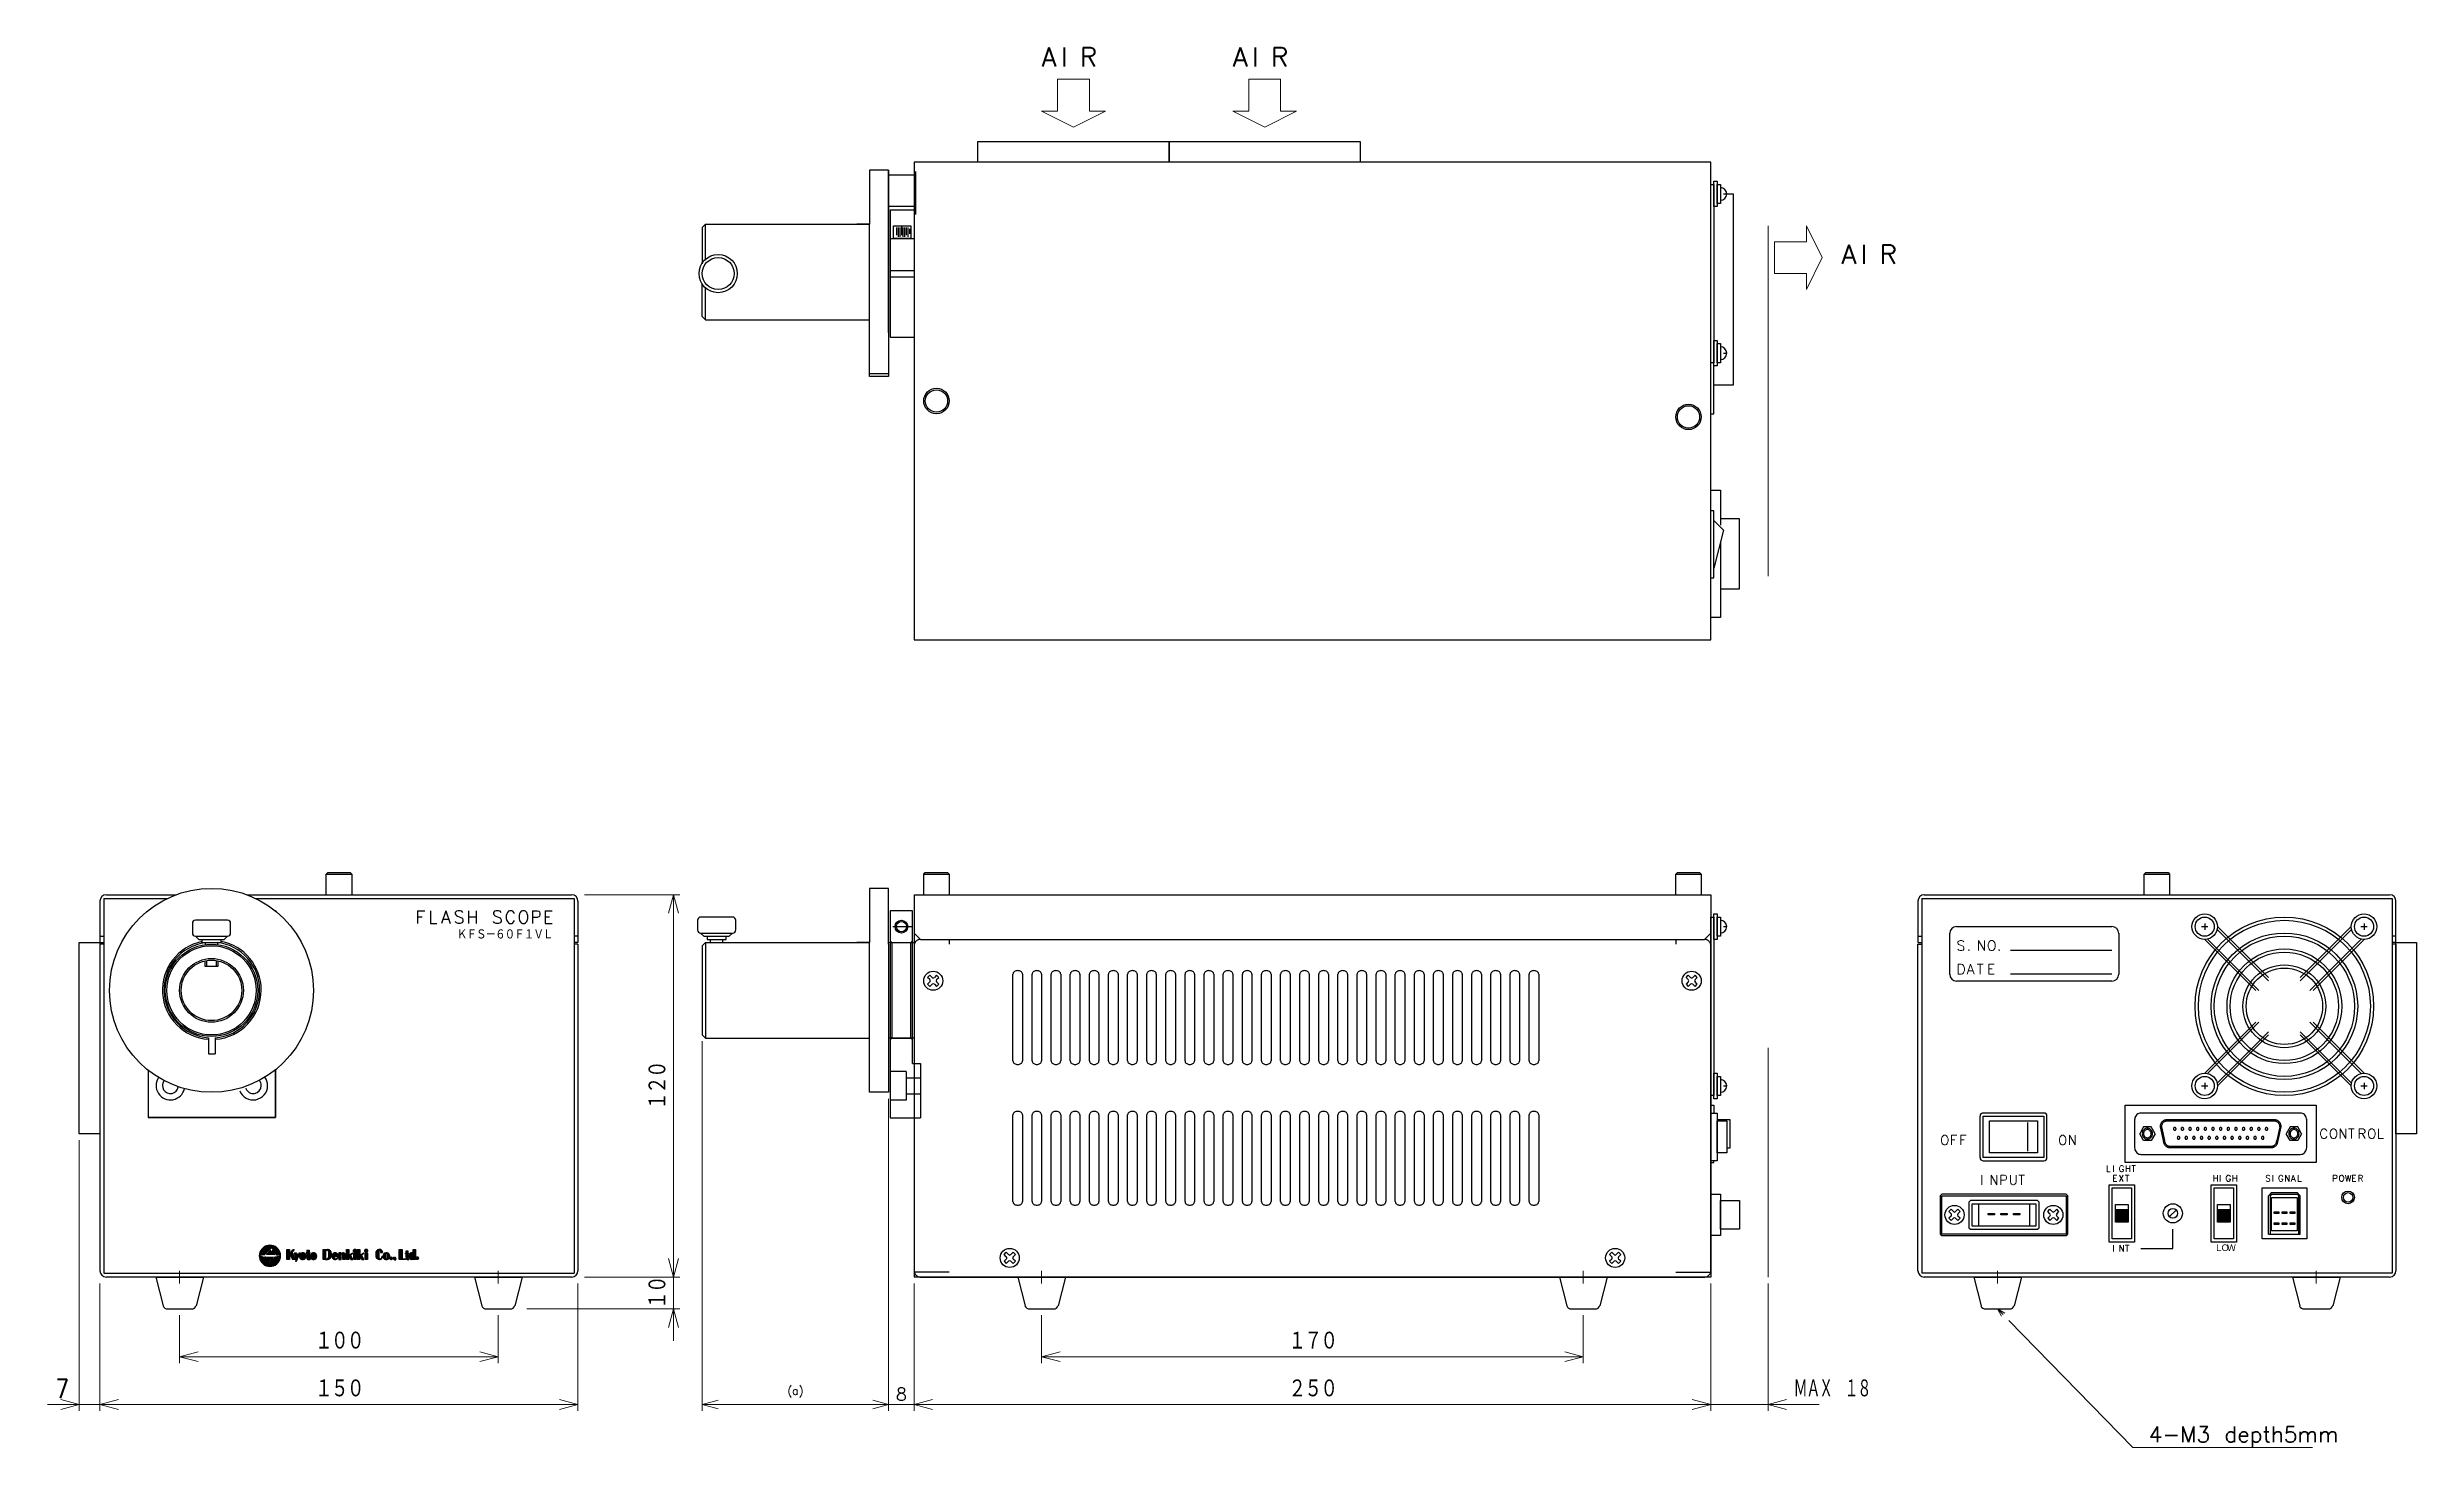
# Model space of a CAD drawing. Header units: millimetres. Extents: x 278 to 1021, y 252 to 691.
import ezdxf

# ---------------------------------------------------------------- set-up
doc = ezdxf.new("R2010")
doc.units = ezdxf.units.MM
doc.layers.get('0').update_dxf_attribs({"lineweight": 30})
doc.layers.add('寸法', color=7, linetype='Continuous', lineweight=15)
doc.styles.add('BIGFONT', font='txt.shx', dxfattribs={"bigfont": 'bigfont'})
doc.styles.get("Standard").update_dxf_attribs({"font": 'txt', "bigfont": 'extfont2.shx'})

# ---------------------------------------------------------------- blocks, each defined once
blk = doc.blocks.new('A$C08AF3280')
for p, q in [((262, 305), (262, 155)), ((512, 305), (262, 305)), ((282, 311.5), (342, 311.5)), ((282, 305), (282, 311.5)), ((342, 305), (282, 305)), ((342, 311.5), (342, 305)), ((342, 311.5), (402, 311.5)), ((342, 305), (342, 311.5)), ((402, 305), (342, 305)), ((402, 311.5), (402, 305)), ((512, 155), (512, 305)), ((254, 302.5), (248, 302.5)), ((248, 302.5), (248, 285.5)), ((254, 285), (254, 302.5)), ((254, 302.4913), (254, 285.0012)), ((254, 301), (262, 301)), ((254, 291), (254, 301)), ((262, 301), (262, 291)), ((262.5, 288.5), (262.5, 302)), ((512, 298), (513, 298)), ((512, 242), (512, 298)), ((513, 299), (514, 299)), ((513, 291), (513, 299)), ((513, 298), (513, 242)), ((514, 299), (514, 291)), ((514, 298), (515, 298)), ((514, 292), (514, 298)), ((515, 298), (515, 292)), ((262, 291), (254, 291)), ((254.5, 290), (262, 290)), ((254.5, 290), (254.5, 250)), ((514, 291), (513, 291)), ((515, 292), (514, 292)), ((516, 295), (517, 295)), ((517, 295), (519, 295)), ((519, 295), (519, 235)), ((196.5, 285.5), (195.5, 284.5)), ((195.5, 284.5), (195.5, 273)), ((196.5, 285.5), (248, 285.5)), ((196.5, 274.5), (196.5, 285.5)), ((248, 285.5), (244, 285.5)), ((248, 238.5), (248, 285.5)), ((254, 288.5), (254, 251.5)), ((254, 251.5), (254, 288.5)), ((254, 287.7024), (254, 237.7)), ((254, 285), (254, 238.5)), ((255.5, 285), (261, 285)), ((255.5, 281), (255.5, 285)), ((256.5, 284.5), (256.5, 282)), ((257, 284.5), (257, 281.5)), ((257.5, 284.5), (257.5, 281.5)), ((258, 285), (258, 282)), ((258.5, 284.5), (258.5, 281.5)), ((259, 284.5), (259, 281.5)), ((259.5, 284.5), (259.5, 282)), ((260, 284.5), (260, 281.5)), ((260.5, 284), (260.5, 282.5)), ((261, 285), (261, 281)), ((254.5, 281), (262, 281)), ((261, 281), (255.5, 281)), ((248, 267.7012), (248, 268)), ((248, 237.7008), (248, 267.7012)), ((254.5, 271), (262, 271)), ((254.5, 269), (262, 269)), ((195.5, 256.5), (195.5, 267)), ((196.5, 255.5), (196.5, 265.5)), ((195.5, 256.5), (196.5, 255.5)), ((196.4976, 255.5), (248, 255.5)), ((244, 255.5), (248, 255.5)), ((254.5, 250), (262, 250)), ((513, 249), (514, 249)), ((513, 241), (513, 249)), ((514, 249), (514, 241)), ((514, 248), (515, 248)), ((514, 242), (514, 248)), ((515, 248), (515, 242)), ((254, 238.5), (248, 238.5)), ((513, 242), (512, 242)), ((514, 241), (513, 241)), ((513, 226), (513, 241)), ((515, 242), (514, 242)), ((516, 245), (517, 245)), ((254, 237.7012), (248, 237.7012)), ((519, 235), (513, 235)), ((512, 226), (513, 226)), ((512, 202), (515, 202)), ((515, 202), (515, 191)), ((513, 195.5), (512, 195.5)), ((513, 174.5), (513, 195.5)), ((513, 192.5), (516, 189.5)), ((516, 189.5), (513, 177.5)), ((521, 193), (515, 193)), ((515, 186), (515, 162)), ((521, 171), (521, 193)), ((512, 174.5), (513, 174.5)), ((515, 171), (521, 171)), ((515, 162), (512, 162)), ((262, 155), (512, 155)), ((77.5, 81.5), (78, 82)), ((78, 82), (85, 82)), ((85, 82), (85.5, 81.5)), ((265, 81.5), (265.5, 82)), ((265.5, 82), (272.5, 82)), ((272.5, 82), (273, 81.5)), ((501, 81.5), (501.5, 82)), ((501.5, 82), (508.5, 82)), ((508.5, 82), (509, 81.5)), ((648, 81.5), (648.5, 82)), ((648.5, 82), (655.5, 82)), ((655.5, 82), (656, 81.5)), ((8.5, 75), (30.3645, 75)), ((52.6355, 75), (154.5, 75)), ((77.5, 81.5), (85.5, 81.5)), ((77.5, 75), (77.5, 81.5)), ((85.5, 81.5), (85.5, 75)), ((254, 77), (248, 77)), ((248, 77), (248, 60)), ((254, 59.5), (254, 77)), ((262, 75), (512, 75)), ((262, 75), (262, -45)), ((265, 81.5), (273, 81.5)), ((265, 75), (265, 81.5)), ((273, 81.5), (273, 75)), ((501, 81.5), (509, 81.5)), ((501, 75), (501, 81.5)), ((509, 81.5), (509, 75)), ((512, 75), (512, -45)), ((579, 75), (725, 75)), ((648, 81.5), (656, 81.5)), ((648, 75), (648, 81.5)), ((656, 81.5), (656, 75)), ((6.5, 73), (6.5, 59.9985)), ((7.7, 73.8), (27.5515, 73.8)), ((7.7, 73.8), (7.7, -43.8)), ((46.5, 67), (36.5, 67)), ((55.4485, 73.8), (155.3, 73.8)), ((61.3387, 70.1083), (61.6, 70.1083)), ((61.6, 70.1083), (61.6, 69.8996)), ((155.3, 73.8), (155.3, -43.8)), ((156.5, 73), (156.5, 60)), ((194, 67), (194, 64)), ((205, 68), (195, 68)), ((206, 64), (206, 67)), ((261.5, 70), (254.5, 70)), ((254.5, 70), (254.5, 5)), ((261.5, 22), (261.5, 70)), ((512, 68), (513, 68)), ((512, 12), (512, 68)), ((513, 69), (514, 69)), ((513, 61), (513, 69)), ((513, 68), (513, 12)), ((514, 69), (514, 61)), ((514, 68), (515, 68)), ((514, 62), (514, 68)), ((515, 68), (515, 62)), ((577, 73), (577, 60)), ((578.2, 73.8), (725.8, 73.8)), ((578.2, 73.8), (578.2, -43.8)), ((725.8, 73.8), (725.8, -43.8)), ((727, 60), (727, 73)), ((0, 60), (6.5, 60)), ((0, 0), (0, 60)), ((6.5, 62), (7.7, 62)), ((6.5, 60), (7.7, 60)), ((6.5, 60), (6.5, 0)), ((6.5, 59.5), (6.5, -43)), ((7.7, 59.5), (6.5, 59.5)), ((35.5, 66), (35.5, 63)), ((36.5, 62), (46.5, 62)), ((36.5, 62), (37.5, 61)), ((37.5, 61), (45.5, 61)), ((38.5, 61), (38.5, 60)), ((38.5, 60), (44.5, 60)), ((39.5, 60), (39.5, 59.3614)), ((43.5, 59.3614), (43.5, 60)), ((44.5, 60), (44.5, 61)), ((45.5, 61), (46.5, 62)), ((45.5, 61), (45.5, 61)), ((47.5, 63), (47.5, 66)), ((156.5, 62), (155.3, 62)), ((156.5, 60), (155.3, 60)), ((156.5, 59.5), (155.3, 59.5)), ((156.5, 59.5), (156.5, -43)), ((195, 63), (205, 63)), ((195, 63), (196, 62)), ((196.5, 60), (195.5, 59)), ((196, 62), (204, 62)), ((196.5, 60), (248, 60)), ((196.5, 60), (196.5, 30)), ((197, 62), (197, 61)), ((197, 61), (203, 61)), ((198, 61), (198, 60)), ((198, 60), (202, 60)), ((202, 60), (202, 61)), ((203, 61), (203, 62)), ((204, 62), (205, 63)), ((204, 62), (204, 62)), ((248, 60), (244, 60)), ((248, 13), (248, 60)), ((254, 60), (262, 60)), ((254, 59.5), (254, 13)), ((255, 60), (254.5, 60.5)), ((255, 60), (255, 30)), ((255, 60), (261, 60)), ((255.3, 65), (261.5, 65)), ((261, 60), (261.5, 60.5)), ((261, 30), (261, 60)), ((264, 61), (262, 63)), ((262.0681, 59.545), (262.0304, 59.3779)), ((262.1206, 59.7083), (262.0681, 59.545)), ((262.1874, 59.8666), (262.1206, 59.7083)), ((262.2679, 60.0185), (262.1874, 59.8666)), ((262.3617, 60.163), (262.2679, 60.0185)), ((262.4679, 60.2988), (262.3617, 60.163)), ((262.5858, 60.425), (262.4679, 60.2988)), ((262.7144, 60.5408), (262.5858, 60.425)), ((262.8528, 60.645), (262.7144, 60.5408)), ((263, 60.7371), (262.8528, 60.645)), ((263.1548, 60.8161), (263, 60.7371)), ((263.316, 60.8816), (263.1548, 60.8161)), ((263.4824, 60.9332), (263.316, 60.8816)), ((263.6527, 60.9702), (263.4824, 60.9332)), ((263.8257, 60.9925), (263.6527, 60.9702)), ((264, 61), (263.8257, 60.9925)), ((264, 61), (510, 61)), ((264, 61), (510, 61)), ((273, 61), (273, 59.5278)), ((501, 61), (501, 59.5278)), ((510, 61), (512, 63)), ((510.1743, 60.9925), (510, 61)), ((510.3473, 60.9702), (510.1743, 60.9925)), ((510.5176, 60.9332), (510.3473, 60.9702)), ((510.684, 60.8816), (510.5176, 60.9332)), ((510.8452, 60.8161), (510.684, 60.8816)), ((511, 60.7371), (510.8452, 60.8161)), ((511.1472, 60.645), (511, 60.7371)), ((511.2856, 60.5408), (511.1472, 60.645)), ((511.4142, 60.425), (511.2856, 60.5408)), ((511.5321, 60.2988), (511.4142, 60.425)), ((511.6383, 60.163), (511.5321, 60.2988)), ((511.7321, 60.0185), (511.6383, 60.163)), ((511.8126, 59.8666), (511.7321, 60.0185)), ((511.8794, 59.7083), (511.8126, 59.8666)), ((511.9319, 59.545), (511.8794, 59.7083)), ((511.9696, 59.3779), (511.9319, 59.545)), ((514, 61), (513, 61)), ((515, 62), (514, 62)), ((516, 65), (517, 65)), ((577, 62), (578.2, 62)), ((577, 60), (578.2, 60)), ((577, -43), (577, 59.5)), ((577, 59.5), (578.2, 59.5)), ((587, 50), (587, 63)), ((589.12, 65), (637.88, 65)), ((640, 63), (640, 50)), ((666, 65), (668, 65)), ((667, 66), (667, 64)), ((683, 45), (667, 61)), ((684, 45), (668, 61)), ((687, 49), (671, 65)), ((687, 48), (671, 64)), ((697, 49), (713, 65)), ((697, 48), (713, 64)), ((700, 45), (716, 61)), ((701, 45), (717, 61)), ((716, 65), (718, 65)), ((717, 66), (717, 64)), ((727, 62), (725.8, 62)), ((727, 60), (725.8, 60)), ((727, 59.5), (725.8, 59.5)), ((727, 60), (733.5, 60)), ((727, 0), (727, 60)), ((727, 59.5), (727, -43)), ((733.5, 60), (733.5, 0)), ((39.5012, 52.4493), (39.5012, 54.2873)), ((43.5012, 52.4493), (39.5012, 52.4493)), ((40.0012, 52.4493), (40.0012, 54.381)), ((43.0012, 52.4493), (40.0012, 52.4493)), ((43.0012, 54.3806), (43.0012, 52.4493)), ((43.5012, 54.2868), (43.5012, 52.4493)), ((195.5, 59), (195.5, 31)), ((262.0076, 59.2081), (262, 59.037)), ((262, 59.037), (262, -43.0371)), ((262.0304, 59.3779), (262.0076, 59.2081)), ((511.9924, 59.2081), (511.9696, 59.3779)), ((512, 59.037), (511.9924, 59.2081)), ((512, -43.037), (512, 59.0371)), ((637.88, 57.46), (606.08, 57.46)), ((266.2209, 49.0721), (266.928, 49.7792)), ((266.928, 48.365), (266.2209, 49.0721)), ((266.928, 47.6578), (266.2209, 46.9507)), ((266.2209, 46.9507), (266.928, 46.2436)), ((266.928, 49.7792), (267.6351, 49.0721)), ((266.928, 46.2436), (267.6351, 46.9507)), ((269.0493, 49.7791), (268.3422, 49.072)), ((268.3422, 46.9508), (269.0493, 46.2437)), ((269.7564, 49.072), (269.0493, 49.7791)), ((269.0493, 48.3649), (269.7564, 49.072)), ((269.7564, 46.9508), (269.0493, 47.6579)), ((269.0493, 46.2437), (269.7564, 46.9508)), ((293.0228, 50.2728), (293, 50.081)), ((293, 22.845), (293, 50.081)), ((293.0905, 50.4587), (293.0228, 50.2728)), ((293.201, 50.6331), (293.0905, 50.4587)), ((293.3509, 50.7908), (293.201, 50.6331)), ((293.5358, 50.9269), (293.3509, 50.7908)), ((293.75, 51.0372), (293.5358, 50.9269)), ((293.987, 51.1186), (293.75, 51.0372)), ((294.2395, 51.1684), (293.987, 51.1186)), ((294.5, 51.1852), (294.2395, 51.1684)), ((294.7605, 51.1684), (294.5, 51.1852)), ((295.013, 51.1186), (294.7605, 51.1684)), ((295.25, 51.0372), (295.013, 51.1186)), ((295.4642, 50.9269), (295.25, 51.0372)), ((295.6491, 50.7908), (295.4642, 50.9269)), ((295.799, 50.6331), (295.6491, 50.7908)), ((295.9095, 50.4587), (295.799, 50.6331)), ((295.9772, 50.2728), (295.9095, 50.4587)), ((296, 50.081), (295.9772, 50.2728)), ((296, 50.081), (296, 22.845)), ((299.0228, 50.2728), (299, 50.081)), ((299, 22.845), (299, 50.081)), ((299.0905, 50.4587), (299.0228, 50.2728)), ((299.201, 50.6331), (299.0905, 50.4587)), ((299.3509, 50.7908), (299.201, 50.6331)), ((299.5358, 50.9269), (299.3509, 50.7908)), ((299.75, 51.0372), (299.5358, 50.9269)), ((299.987, 51.1186), (299.75, 51.0372)), ((300.2395, 51.1684), (299.987, 51.1186)), ((300.5, 51.1852), (300.2395, 51.1684)), ((300.7605, 51.1684), (300.5, 51.1852)), ((301.013, 51.1186), (300.7605, 51.1684)), ((301.25, 51.0372), (301.013, 51.1186)), ((301.4642, 50.9269), (301.25, 51.0372)), ((301.6491, 50.7908), (301.4642, 50.9269)), ((301.799, 50.6331), (301.6491, 50.7908)), ((301.9095, 50.4587), (301.799, 50.6331)), ((301.9772, 50.2728), (301.9095, 50.4587)), ((302, 50.081), (301.9772, 50.2728)), ((302, 50.081), (302, 22.845)), ((305.0228, 50.2728), (305, 50.081)), ((305, 22.845), (305, 50.081)), ((305.0905, 50.4587), (305.0228, 50.2728)), ((305.201, 50.6331), (305.0905, 50.4587)), ((305.3509, 50.7908), (305.201, 50.6331)), ((305.5358, 50.9269), (305.3509, 50.7908)), ((305.75, 51.0372), (305.5358, 50.9269)), ((305.987, 51.1186), (305.75, 51.0372)), ((306.2395, 51.1684), (305.987, 51.1186)), ((306.5, 51.1852), (306.2395, 51.1684)), ((306.7605, 51.1684), (306.5, 51.1852)), ((307.013, 51.1186), (306.7605, 51.1684)), ((307.25, 51.0372), (307.013, 51.1186)), ((307.4642, 50.9269), (307.25, 51.0372)), ((307.6491, 50.7908), (307.4642, 50.9269)), ((307.799, 50.6331), (307.6491, 50.7908)), ((307.9095, 50.4587), (307.799, 50.6331)), ((307.9772, 50.2728), (307.9095, 50.4587)), ((308, 50.081), (307.9772, 50.2728)), ((308, 50.081), (308, 22.845)), ((311.0228, 50.2728), (311, 50.081)), ((311, 22.845), (311, 50.081)), ((311.0905, 50.4587), (311.0228, 50.2728)), ((311.201, 50.6331), (311.0905, 50.4587)), ((311.3509, 50.7908), (311.201, 50.6331)), ((311.5358, 50.9269), (311.3509, 50.7908)), ((311.75, 51.0372), (311.5358, 50.9269)), ((311.987, 51.1186), (311.75, 51.0372)), ((312.2395, 51.1684), (311.987, 51.1186)), ((312.5, 51.1852), (312.2395, 51.1684)), ((312.7605, 51.1684), (312.5, 51.1852)), ((313.013, 51.1186), (312.7605, 51.1684)), ((313.25, 51.0372), (313.013, 51.1186)), ((313.4642, 50.9269), (313.25, 51.0372)), ((313.6491, 50.7908), (313.4642, 50.9269)), ((313.799, 50.6331), (313.6491, 50.7908)), ((313.9095, 50.4587), (313.799, 50.6331)), ((313.9772, 50.2728), (313.9095, 50.4587)), ((314, 50.081), (313.9772, 50.2728)), ((314, 50.081), (314, 22.845)), ((317.0228, 50.2728), (317, 50.081)), ((317, 22.845), (317, 50.081)), ((317.0905, 50.4587), (317.0228, 50.2728)), ((317.201, 50.6331), (317.0905, 50.4587)), ((317.3509, 50.7908), (317.201, 50.6331)), ((317.5358, 50.9269), (317.3509, 50.7908)), ((317.75, 51.0372), (317.5358, 50.9269)), ((317.987, 51.1186), (317.75, 51.0372)), ((318.2395, 51.1684), (317.987, 51.1186)), ((318.5, 51.1852), (318.2395, 51.1684)), ((318.7605, 51.1684), (318.5, 51.1852)), ((319.013, 51.1186), (318.7605, 51.1684)), ((319.25, 51.0372), (319.013, 51.1186)), ((319.4642, 50.9269), (319.25, 51.0372)), ((319.6491, 50.7908), (319.4642, 50.9269)), ((319.799, 50.6331), (319.6491, 50.7908)), ((319.9095, 50.4587), (319.799, 50.6331)), ((319.9772, 50.2728), (319.9095, 50.4587)), ((320, 50.081), (319.9772, 50.2728)), ((320, 50.081), (320, 22.845)), ((323.0228, 50.2728), (323, 50.081)), ((323, 22.845), (323, 50.081)), ((323.0905, 50.4587), (323.0228, 50.2728)), ((323.201, 50.6331), (323.0905, 50.4587)), ((323.3509, 50.7908), (323.201, 50.6331)), ((323.5358, 50.9269), (323.3509, 50.7908)), ((323.75, 51.0372), (323.5358, 50.9269)), ((323.987, 51.1186), (323.75, 51.0372)), ((324.2395, 51.1684), (323.987, 51.1186)), ((324.5, 51.1852), (324.2395, 51.1684)), ((324.7605, 51.1684), (324.5, 51.1852)), ((325.013, 51.1186), (324.7605, 51.1684)), ((325.25, 51.0372), (325.013, 51.1186)), ((325.4642, 50.9269), (325.25, 51.0372)), ((325.6491, 50.7908), (325.4642, 50.9269)), ((325.799, 50.6331), (325.6491, 50.7908)), ((325.9095, 50.4587), (325.799, 50.6331)), ((325.9772, 50.2728), (325.9095, 50.4587)), ((326, 50.081), (325.9772, 50.2728)), ((326, 50.081), (326, 22.845)), ((329.0228, 50.2728), (329, 50.081)), ((329, 22.845), (329, 50.081)), ((329.0905, 50.4587), (329.0228, 50.2728)), ((329.201, 50.6331), (329.0905, 50.4587)), ((329.3509, 50.7908), (329.201, 50.6331)), ((329.5358, 50.9269), (329.3509, 50.7908)), ((329.75, 51.0372), (329.5358, 50.9269)), ((329.987, 51.1186), (329.75, 51.0372)), ((330.2395, 51.1684), (329.987, 51.1186)), ((330.5, 51.1852), (330.2395, 51.1684)), ((330.7605, 51.1684), (330.5, 51.1852)), ((331.013, 51.1186), (330.7605, 51.1684)), ((331.25, 51.0372), (331.013, 51.1186)), ((331.4642, 50.9269), (331.25, 51.0372)), ((331.6491, 50.7908), (331.4642, 50.9269)), ((331.799, 50.6331), (331.6491, 50.7908)), ((331.9095, 50.4587), (331.799, 50.6331)), ((331.9772, 50.2728), (331.9095, 50.4587)), ((332, 50.081), (331.9772, 50.2728)), ((332, 50.081), (332, 22.845)), ((335.0228, 50.2728), (335, 50.081)), ((335, 22.845), (335, 50.081)), ((335.0905, 50.4587), (335.0228, 50.2728)), ((335.201, 50.6331), (335.0905, 50.4587)), ((335.3509, 50.7908), (335.201, 50.6331)), ((335.5358, 50.9269), (335.3509, 50.7908)), ((335.75, 51.0372), (335.5358, 50.9269)), ((335.987, 51.1186), (335.75, 51.0372)), ((336.2395, 51.1684), (335.987, 51.1186)), ((336.5, 51.1852), (336.2395, 51.1684)), ((336.7605, 51.1684), (336.5, 51.1852)), ((337.013, 51.1186), (336.7605, 51.1684)), ((337.25, 51.0372), (337.013, 51.1186)), ((337.4642, 50.9269), (337.25, 51.0372)), ((337.6491, 50.7908), (337.4642, 50.9269)), ((337.799, 50.6331), (337.6491, 50.7908)), ((337.9095, 50.4587), (337.799, 50.6331)), ((337.9772, 50.2728), (337.9095, 50.4587)), ((338, 50.081), (337.9772, 50.2728)), ((338, 50.081), (338, 22.845)), ((341.0228, 50.2728), (341, 50.081)), ((341, 22.845), (341, 50.081)), ((341.0905, 50.4587), (341.0228, 50.2728)), ((341.201, 50.6331), (341.0905, 50.4587)), ((341.3509, 50.7908), (341.201, 50.6331)), ((341.5358, 50.9269), (341.3509, 50.7908)), ((341.75, 51.0372), (341.5358, 50.9269)), ((341.987, 51.1186), (341.75, 51.0372)), ((342.2395, 51.1684), (341.987, 51.1186)), ((342.5, 51.1852), (342.2395, 51.1684)), ((342.7605, 51.1684), (342.5, 51.1852)), ((343.013, 51.1186), (342.7605, 51.1684)), ((343.25, 51.0372), (343.013, 51.1186)), ((343.4642, 50.9269), (343.25, 51.0372)), ((343.6491, 50.7908), (343.4642, 50.9269)), ((343.799, 50.6331), (343.6491, 50.7908)), ((343.9095, 50.4587), (343.799, 50.6331)), ((343.9772, 50.2728), (343.9095, 50.4587)), ((344, 50.081), (343.9772, 50.2728)), ((344, 50.081), (344, 22.845)), ((347.0228, 50.2728), (347, 50.081)), ((347, 22.845), (347, 50.081)), ((347.0905, 50.4587), (347.0228, 50.2728)), ((347.201, 50.6331), (347.0905, 50.4587)), ((347.3509, 50.7908), (347.201, 50.6331)), ((347.5358, 50.9269), (347.3509, 50.7908)), ((347.75, 51.0372), (347.5358, 50.9269)), ((347.987, 51.1186), (347.75, 51.0372)), ((348.2395, 51.1684), (347.987, 51.1186)), ((348.5, 51.1852), (348.2395, 51.1684)), ((348.7605, 51.1684), (348.5, 51.1852)), ((349.013, 51.1186), (348.7605, 51.1684)), ((349.25, 51.0372), (349.013, 51.1186)), ((349.4642, 50.9269), (349.25, 51.0372)), ((349.6491, 50.7908), (349.4642, 50.9269)), ((349.799, 50.6331), (349.6491, 50.7908)), ((349.9095, 50.4587), (349.799, 50.6331)), ((349.9772, 50.2728), (349.9095, 50.4587)), ((350, 50.081), (349.9772, 50.2728)), ((350, 50.081), (350, 22.845)), ((353.0228, 50.2728), (353, 50.081)), ((353, 22.845), (353, 50.081)), ((353.0905, 50.4587), (353.0228, 50.2728)), ((353.201, 50.6331), (353.0905, 50.4587)), ((353.3509, 50.7908), (353.201, 50.6331)), ((353.5358, 50.9269), (353.3509, 50.7908)), ((353.75, 51.0372), (353.5358, 50.9269)), ((353.987, 51.1186), (353.75, 51.0372)), ((354.2395, 51.1684), (353.987, 51.1186)), ((354.5, 51.1852), (354.2395, 51.1684)), ((354.7605, 51.1684), (354.5, 51.1852)), ((355.013, 51.1186), (354.7605, 51.1684)), ((355.25, 51.0372), (355.013, 51.1186)), ((355.4642, 50.9269), (355.25, 51.0372)), ((355.6491, 50.7908), (355.4642, 50.9269)), ((355.799, 50.6331), (355.6491, 50.7908)), ((355.9095, 50.4587), (355.799, 50.6331)), ((355.9772, 50.2728), (355.9095, 50.4587)), ((356, 50.081), (355.9772, 50.2728)), ((356, 50.081), (356, 22.845)), ((359.0228, 50.2728), (359, 50.081)), ((359, 22.845), (359, 50.081)), ((359.0905, 50.4587), (359.0228, 50.2728)), ((359.201, 50.6331), (359.0905, 50.4587)), ((359.3509, 50.7908), (359.201, 50.6331)), ((359.5358, 50.9269), (359.3509, 50.7908)), ((359.75, 51.0372), (359.5358, 50.9269)), ((359.987, 51.1186), (359.75, 51.0372)), ((360.2395, 51.1684), (359.987, 51.1186)), ((360.5, 51.1852), (360.2395, 51.1684)), ((360.7605, 51.1684), (360.5, 51.1852)), ((361.013, 51.1186), (360.7605, 51.1684)), ((361.25, 51.0372), (361.013, 51.1186)), ((361.4642, 50.9269), (361.25, 51.0372)), ((361.6491, 50.7908), (361.4642, 50.9269)), ((361.799, 50.6331), (361.6491, 50.7908)), ((361.9095, 50.4587), (361.799, 50.6331)), ((361.9772, 50.2728), (361.9095, 50.4587)), ((362, 50.081), (361.9772, 50.2728)), ((362, 50.081), (362, 22.845)), ((365.0228, 50.2728), (365, 50.081)), ((365, 22.845), (365, 50.081)), ((365.0905, 50.4587), (365.0228, 50.2728)), ((365.201, 50.6331), (365.0905, 50.4587)), ((365.3509, 50.7908), (365.201, 50.6331)), ((365.5358, 50.9269), (365.3509, 50.7908)), ((365.75, 51.0372), (365.5358, 50.9269)), ((365.987, 51.1186), (365.75, 51.0372)), ((366.2395, 51.1684), (365.987, 51.1186)), ((366.5, 51.1852), (366.2395, 51.1684)), ((366.7605, 51.1684), (366.5, 51.1852)), ((367.013, 51.1186), (366.7605, 51.1684)), ((367.25, 51.0372), (367.013, 51.1186)), ((367.4642, 50.9269), (367.25, 51.0372)), ((367.6491, 50.7908), (367.4642, 50.9269)), ((367.799, 50.6331), (367.6491, 50.7908)), ((367.9095, 50.4587), (367.799, 50.6331)), ((367.9772, 50.2728), (367.9095, 50.4587)), ((368, 50.081), (367.9772, 50.2728)), ((368, 50.081), (368, 22.845)), ((371.0228, 50.2728), (371, 50.081)), ((371, 22.845), (371, 50.081)), ((371.0905, 50.4587), (371.0228, 50.2728)), ((371.201, 50.6331), (371.0905, 50.4587)), ((371.3509, 50.7908), (371.201, 50.6331)), ((371.5358, 50.9269), (371.3509, 50.7908)), ((371.75, 51.0372), (371.5358, 50.9269)), ((371.987, 51.1186), (371.75, 51.0372)), ((372.2395, 51.1684), (371.987, 51.1186)), ((372.5, 51.1852), (372.2395, 51.1684)), ((372.7605, 51.1684), (372.5, 51.1852)), ((373.013, 51.1186), (372.7605, 51.1684)), ((373.25, 51.0372), (373.013, 51.1186)), ((373.4642, 50.9269), (373.25, 51.0372)), ((373.6491, 50.7908), (373.4642, 50.9269)), ((373.799, 50.6331), (373.6491, 50.7908)), ((373.9095, 50.4587), (373.799, 50.6331)), ((373.9772, 50.2728), (373.9095, 50.4587)), ((374, 50.081), (373.9772, 50.2728)), ((374, 50.081), (374, 22.845)), ((377.0228, 50.2728), (377, 50.081)), ((377, 22.845), (377, 50.081)), ((377.0905, 50.4587), (377.0228, 50.2728)), ((377.201, 50.6331), (377.0905, 50.4587)), ((377.3509, 50.7908), (377.201, 50.6331)), ((377.5358, 50.9269), (377.3509, 50.7908)), ((377.75, 51.0372), (377.5358, 50.9269)), ((377.987, 51.1186), (377.75, 51.0372)), ((378.2395, 51.1684), (377.987, 51.1186)), ((378.5, 51.1852), (378.2395, 51.1684)), ((378.7605, 51.1684), (378.5, 51.1852)), ((379.013, 51.1186), (378.7605, 51.1684)), ((379.25, 51.0372), (379.013, 51.1186)), ((379.4642, 50.9269), (379.25, 51.0372)), ((379.6491, 50.7908), (379.4642, 50.9269)), ((379.799, 50.6331), (379.6491, 50.7908)), ((379.9095, 50.4587), (379.799, 50.6331)), ((379.9772, 50.2728), (379.9095, 50.4587)), ((380, 50.081), (379.9772, 50.2728)), ((380, 50.081), (380, 22.845)), ((383.0228, 50.2728), (383, 50.081)), ((383, 22.845), (383, 50.081)), ((383.0905, 50.4587), (383.0228, 50.2728)), ((383.201, 50.6331), (383.0905, 50.4587)), ((383.3509, 50.7908), (383.201, 50.6331)), ((383.5358, 50.9269), (383.3509, 50.7908)), ((383.75, 51.0372), (383.5358, 50.9269)), ((383.987, 51.1186), (383.75, 51.0372)), ((384.2395, 51.1684), (383.987, 51.1186)), ((384.5, 51.1852), (384.2395, 51.1684)), ((384.7605, 51.1684), (384.5, 51.1852)), ((385.013, 51.1186), (384.7605, 51.1684)), ((385.25, 51.0372), (385.013, 51.1186)), ((385.4642, 50.9269), (385.25, 51.0372)), ((385.6491, 50.7908), (385.4642, 50.9269)), ((385.799, 50.6331), (385.6491, 50.7908)), ((385.9095, 50.4587), (385.799, 50.6331)), ((385.9772, 50.2728), (385.9095, 50.4587)), ((386, 50.081), (385.9772, 50.2728)), ((386, 50.081), (386, 22.845)), ((389.0228, 50.2728), (389, 50.081)), ((389, 22.845), (389, 50.081)), ((389.0905, 50.4587), (389.0228, 50.2728)), ((389.201, 50.6331), (389.0905, 50.4587)), ((389.3509, 50.7908), (389.201, 50.6331)), ((389.5358, 50.9269), (389.3509, 50.7908)), ((389.75, 51.0372), (389.5358, 50.9269)), ((389.987, 51.1186), (389.75, 51.0372)), ((390.2395, 51.1684), (389.987, 51.1186)), ((390.5, 51.1852), (390.2395, 51.1684)), ((390.7605, 51.1684), (390.5, 51.1852)), ((391.013, 51.1186), (390.7605, 51.1684)), ((391.25, 51.0372), (391.013, 51.1186)), ((391.4642, 50.9269), (391.25, 51.0372)), ((391.6491, 50.7908), (391.4642, 50.9269)), ((391.799, 50.6331), (391.6491, 50.7908)), ((391.9095, 50.4587), (391.799, 50.6331)), ((391.9772, 50.2728), (391.9095, 50.4587)), ((392, 50.081), (391.9772, 50.2728)), ((392, 50.081), (392, 22.845)), ((395.0228, 50.2728), (395, 50.081)), ((395, 22.845), (395, 50.081)), ((395.0905, 50.4587), (395.0228, 50.2728)), ((395.201, 50.6331), (395.0905, 50.4587)), ((395.3509, 50.7908), (395.201, 50.6331)), ((395.5358, 50.9269), (395.3509, 50.7908)), ((395.75, 51.0372), (395.5358, 50.9269)), ((395.987, 51.1186), (395.75, 51.0372)), ((396.2395, 51.1684), (395.987, 51.1186)), ((396.5, 51.1852), (396.2395, 51.1684)), ((396.7605, 51.1684), (396.5, 51.1852)), ((397.013, 51.1186), (396.7605, 51.1684)), ((397.25, 51.0372), (397.013, 51.1186)), ((397.4642, 50.9269), (397.25, 51.0372)), ((397.6491, 50.7908), (397.4642, 50.9269)), ((397.799, 50.6331), (397.6491, 50.7908)), ((397.9095, 50.4587), (397.799, 50.6331)), ((397.9772, 50.2728), (397.9095, 50.4587)), ((398, 50.081), (397.9772, 50.2728)), ((398, 50.081), (398, 22.845)), ((401.0228, 50.2728), (401, 50.081)), ((401, 22.845), (401, 50.081)), ((401.0905, 50.4587), (401.0228, 50.2728)), ((401.201, 50.6331), (401.0905, 50.4587)), ((401.3509, 50.7908), (401.201, 50.6331)), ((401.5358, 50.9269), (401.3509, 50.7908)), ((401.75, 51.0372), (401.5358, 50.9269)), ((401.987, 51.1186), (401.75, 51.0372)), ((402.2395, 51.1684), (401.987, 51.1186)), ((402.5, 51.1852), (402.2395, 51.1684)), ((402.7605, 51.1684), (402.5, 51.1852)), ((403.013, 51.1186), (402.7605, 51.1684)), ((403.25, 51.0372), (403.013, 51.1186)), ((403.4642, 50.9269), (403.25, 51.0372)), ((403.6491, 50.7908), (403.4642, 50.9269)), ((403.799, 50.6331), (403.6491, 50.7908)), ((403.9095, 50.4587), (403.799, 50.6331)), ((403.9772, 50.2728), (403.9095, 50.4587)), ((404, 50.081), (403.9772, 50.2728)), ((404, 50.081), (404, 22.845)), ((407.0228, 50.2728), (407, 50.081)), ((407, 22.845), (407, 50.081)), ((407.0905, 50.4587), (407.0228, 50.2728)), ((407.201, 50.6331), (407.0905, 50.4587)), ((407.3509, 50.7908), (407.201, 50.6331)), ((407.5358, 50.9269), (407.3509, 50.7908)), ((407.75, 51.0372), (407.5358, 50.9269)), ((407.987, 51.1186), (407.75, 51.0372)), ((408.2395, 51.1684), (407.987, 51.1186)), ((408.5, 51.1852), (408.2395, 51.1684)), ((408.7605, 51.1684), (408.5, 51.1852)), ((409.013, 51.1186), (408.7605, 51.1684)), ((409.25, 51.0372), (409.013, 51.1186)), ((409.4642, 50.9269), (409.25, 51.0372)), ((409.6491, 50.7908), (409.4642, 50.9269)), ((409.799, 50.6331), (409.6491, 50.7908)), ((409.9095, 50.4587), (409.799, 50.6331)), ((409.9772, 50.2728), (409.9095, 50.4587)), ((410, 50.081), (409.9772, 50.2728)), ((410, 50.081), (410, 22.845)), ((413.0228, 50.2728), (413, 50.081)), ((413, 22.845), (413, 50.081)), ((413.0905, 50.4587), (413.0228, 50.2728)), ((413.201, 50.6331), (413.0905, 50.4587)), ((413.3509, 50.7908), (413.201, 50.6331)), ((413.5358, 50.9269), (413.3509, 50.7908)), ((413.75, 51.0372), (413.5358, 50.9269)), ((413.987, 51.1186), (413.75, 51.0372)), ((414.2395, 51.1684), (413.987, 51.1186)), ((414.5, 51.1852), (414.2395, 51.1684)), ((414.7605, 51.1684), (414.5, 51.1852)), ((415.013, 51.1186), (414.7605, 51.1684)), ((415.25, 51.0372), (415.013, 51.1186)), ((415.4642, 50.9269), (415.25, 51.0372)), ((415.6491, 50.7908), (415.4642, 50.9269)), ((415.799, 50.6331), (415.6491, 50.7908)), ((415.9095, 50.4587), (415.799, 50.6331)), ((415.9772, 50.2728), (415.9095, 50.4587)), ((416, 50.081), (415.9772, 50.2728)), ((416, 50.081), (416, 22.845)), ((419.0228, 50.2728), (419, 50.081)), ((419, 22.845), (419, 50.081)), ((419.0905, 50.4587), (419.0228, 50.2728)), ((419.201, 50.6331), (419.0905, 50.4587)), ((419.3509, 50.7908), (419.201, 50.6331)), ((419.5358, 50.9269), (419.3509, 50.7908)), ((419.75, 51.0372), (419.5358, 50.9269)), ((419.987, 51.1186), (419.75, 51.0372)), ((420.2395, 51.1684), (419.987, 51.1186)), ((420.5, 51.1852), (420.2395, 51.1684)), ((420.7605, 51.1684), (420.5, 51.1852)), ((421.013, 51.1186), (420.7605, 51.1684)), ((421.25, 51.0372), (421.013, 51.1186)), ((421.4642, 50.9269), (421.25, 51.0372)), ((421.6491, 50.7908), (421.4642, 50.9269)), ((421.799, 50.6331), (421.6491, 50.7908)), ((421.9095, 50.4587), (421.799, 50.6331)), ((421.9772, 50.2728), (421.9095, 50.4587)), ((422, 50.081), (421.9772, 50.2728)), ((422, 50.081), (422, 22.845)), ((425.0228, 50.2728), (425, 50.081)), ((425, 22.845), (425, 50.081)), ((425.0905, 50.4587), (425.0228, 50.2728)), ((425.201, 50.6331), (425.0905, 50.4587)), ((425.3509, 50.7908), (425.201, 50.6331)), ((425.5358, 50.9269), (425.3509, 50.7908)), ((425.75, 51.0372), (425.5358, 50.9269)), ((425.987, 51.1186), (425.75, 51.0372)), ((426.2395, 51.1684), (425.987, 51.1186)), ((426.5, 51.1852), (426.2395, 51.1684)), ((426.7605, 51.1684), (426.5, 51.1852)), ((427.013, 51.1186), (426.7605, 51.1684)), ((427.25, 51.0372), (427.013, 51.1186)), ((427.4642, 50.9269), (427.25, 51.0372)), ((427.6491, 50.7908), (427.4642, 50.9269)), ((427.799, 50.6331), (427.6491, 50.7908)), ((427.9095, 50.4587), (427.799, 50.6331)), ((427.9772, 50.2728), (427.9095, 50.4587)), ((428, 50.081), (427.9772, 50.2728)), ((428, 50.081), (428, 22.845)), ((431.0228, 50.2728), (431, 50.081)), ((431, 22.845), (431, 50.081)), ((431.0905, 50.4587), (431.0228, 50.2728)), ((431.201, 50.6331), (431.0905, 50.4587)), ((431.3509, 50.7908), (431.201, 50.6331)), ((431.5358, 50.9269), (431.3509, 50.7908)), ((431.75, 51.0372), (431.5358, 50.9269)), ((431.987, 51.1186), (431.75, 51.0372)), ((432.2395, 51.1684), (431.987, 51.1186)), ((432.5, 51.1852), (432.2395, 51.1684)), ((432.7605, 51.1684), (432.5, 51.1852)), ((433.013, 51.1186), (432.7605, 51.1684)), ((433.25, 51.0372), (433.013, 51.1186)), ((433.4642, 50.9269), (433.25, 51.0372)), ((433.6491, 50.7908), (433.4642, 50.9269)), ((433.799, 50.6331), (433.6491, 50.7908)), ((433.9095, 50.4587), (433.799, 50.6331)), ((433.9772, 50.2728), (433.9095, 50.4587)), ((434, 50.081), (433.9772, 50.2728)), ((434, 50.081), (434, 22.845)), ((437.0228, 50.2728), (437, 50.081)), ((437, 22.845), (437, 50.081)), ((437.0905, 50.4587), (437.0228, 50.2728)), ((437.201, 50.6331), (437.0905, 50.4587)), ((437.3509, 50.7908), (437.201, 50.6331)), ((437.5358, 50.9269), (437.3509, 50.7908)), ((437.75, 51.0372), (437.5358, 50.9269)), ((437.987, 51.1186), (437.75, 51.0372)), ((438.2395, 51.1684), (437.987, 51.1186)), ((438.5, 51.1852), (438.2395, 51.1684)), ((438.7605, 51.1684), (438.5, 51.1852)), ((439.013, 51.1186), (438.7605, 51.1684)), ((439.25, 51.0372), (439.013, 51.1186)), ((439.4642, 50.9269), (439.25, 51.0372)), ((439.6491, 50.7908), (439.4642, 50.9269)), ((439.799, 50.6331), (439.6491, 50.7908)), ((439.9095, 50.4587), (439.799, 50.6331)), ((439.9772, 50.2728), (439.9095, 50.4587)), ((440, 50.081), (439.9772, 50.2728)), ((440, 50.081), (440, 22.845)), ((443.0228, 50.2728), (443, 50.081)), ((443, 22.845), (443, 50.081)), ((443.0905, 50.4587), (443.0228, 50.2728)), ((443.201, 50.6331), (443.0905, 50.4587)), ((443.3509, 50.7908), (443.201, 50.6331)), ((443.5358, 50.9269), (443.3509, 50.7908)), ((443.75, 51.0372), (443.5358, 50.9269)), ((443.987, 51.1186), (443.75, 51.0372)), ((444.2395, 51.1684), (443.987, 51.1186)), ((444.5, 51.1852), (444.2395, 51.1684)), ((444.7605, 51.1684), (444.5, 51.1852)), ((445.013, 51.1186), (444.7605, 51.1684)), ((445.25, 51.0372), (445.013, 51.1186)), ((445.4642, 50.9269), (445.25, 51.0372)), ((445.6491, 50.7908), (445.4642, 50.9269)), ((445.799, 50.6331), (445.6491, 50.7908)), ((445.9095, 50.4587), (445.799, 50.6331)), ((445.9772, 50.2728), (445.9095, 50.4587)), ((446, 50.081), (445.9772, 50.2728)), ((446, 50.081), (446, 22.845)), ((449.0228, 50.2728), (449, 50.081)), ((449, 22.845), (449, 50.081)), ((449.0905, 50.4587), (449.0228, 50.2728)), ((449.201, 50.6331), (449.0905, 50.4587)), ((449.3509, 50.7908), (449.201, 50.6331)), ((449.5358, 50.9269), (449.3509, 50.7908)), ((449.75, 51.0372), (449.5358, 50.9269)), ((449.987, 51.1186), (449.75, 51.0372)), ((450.2395, 51.1684), (449.987, 51.1186)), ((450.5, 51.1852), (450.2395, 51.1684)), ((450.7605, 51.1684), (450.5, 51.1852)), ((451.013, 51.1186), (450.7605, 51.1684)), ((451.25, 51.0372), (451.013, 51.1186)), ((451.4642, 50.9269), (451.25, 51.0372)), ((451.6491, 50.7908), (451.4642, 50.9269)), ((451.799, 50.6331), (451.6491, 50.7908)), ((451.9095, 50.4587), (451.799, 50.6331)), ((451.9772, 50.2728), (451.9095, 50.4587)), ((452, 50.081), (451.9772, 50.2728)), ((452, 50.081), (452, 22.845)), ((455.0228, 50.2728), (455, 50.081)), ((455, 22.845), (455, 50.081)), ((455.0905, 50.4587), (455.0228, 50.2728)), ((455.201, 50.6331), (455.0905, 50.4587)), ((455.3509, 50.7908), (455.201, 50.6331)), ((455.5358, 50.9269), (455.3509, 50.7908)), ((455.75, 51.0372), (455.5358, 50.9269)), ((455.987, 51.1186), (455.75, 51.0372)), ((456.2395, 51.1684), (455.987, 51.1186)), ((456.5, 51.1852), (456.2395, 51.1684)), ((456.7605, 51.1684), (456.5, 51.1852)), ((457.013, 51.1186), (456.7605, 51.1684)), ((457.25, 51.0372), (457.013, 51.1186)), ((457.4642, 50.9269), (457.25, 51.0372)), ((457.6491, 50.7908), (457.4642, 50.9269)), ((457.799, 50.6331), (457.6491, 50.7908)), ((457.9095, 50.4587), (457.799, 50.6331)), ((457.9772, 50.2728), (457.9095, 50.4587)), ((458, 50.081), (457.9772, 50.2728)), ((458, 50.081), (458, 22.845)), ((504.2209, 49.0721), (504.928, 49.7792)), ((504.928, 48.365), (504.2209, 49.0721)), ((504.928, 47.6578), (504.2209, 46.9507)), ((504.2209, 46.9507), (504.928, 46.2436)), ((504.928, 49.7792), (505.6351, 49.0721)), ((504.928, 46.2436), (505.6351, 46.9507)), ((507.0493, 49.7791), (506.3422, 49.072)), ((506.3422, 46.9508), (507.0493, 46.2437)), ((507.7564, 49.072), (507.0493, 49.7791)), ((507.0493, 48.3649), (507.7564, 49.072)), ((507.7564, 46.9508), (507.0493, 47.6579)), ((507.0493, 46.2437), (507.7564, 46.9508)), ((637.88, 47.92), (589.12, 47.92)), ((637.88, 50.04), (606.08, 50.04)), ((40.6, 30.1083), (40.6, 25.1083)), ((42.6, 30.1083), (42.6, 25.1083)), ((195.5, 31), (196.5, 30)), ((196.5, 30), (248, 30)), ((244, 30), (248, 30)), ((262, 30), (254, 30)), ((255, 30), (254.5, 29.5)), ((255, 30), (261, 30)), ((261, 30), (261.5, 29.5)), ((667, 19), (683, 35)), ((668, 19), (684, 35)), ((671, 16), (687, 32)), ((671, 15), (687, 31)), ((713, 16), (697, 32)), ((713, 15), (697, 31)), ((716, 19), (700, 35)), ((717, 19), (701, 35)), ((40.6, 25.1083), (42.6, 25.1083)), ((293, 22.845), (293.0228, 22.6532)), ((293.0228, 22.6532), (293.0905, 22.4673)), ((293.0905, 22.4673), (293.201, 22.2929)), ((295.799, 22.2929), (295.9095, 22.4673)), ((295.9095, 22.4673), (295.9772, 22.6532)), ((295.9772, 22.6532), (296, 22.845)), ((299, 22.845), (299.0228, 22.6532)), ((299.0228, 22.6532), (299.0905, 22.4673)), ((299.0905, 22.4673), (299.201, 22.2929)), ((301.799, 22.2929), (301.9095, 22.4673)), ((301.9095, 22.4673), (301.9772, 22.6532)), ((301.9772, 22.6532), (302, 22.845)), ((305, 22.845), (305.0228, 22.6532)), ((305.0228, 22.6532), (305.0905, 22.4673)), ((305.0905, 22.4673), (305.201, 22.2929)), ((307.799, 22.2929), (307.9095, 22.4673)), ((307.9095, 22.4673), (307.9772, 22.6532)), ((307.9772, 22.6532), (308, 22.845)), ((311, 22.845), (311.0228, 22.6532)), ((311.0228, 22.6532), (311.0905, 22.4673)), ((311.0905, 22.4673), (311.201, 22.2929)), ((313.799, 22.2929), (313.9095, 22.4673)), ((313.9095, 22.4673), (313.9772, 22.6532)), ((313.9772, 22.6532), (314, 22.845)), ((317, 22.845), (317.0228, 22.6532)), ((317.0228, 22.6532), (317.0905, 22.4673)), ((317.0905, 22.4673), (317.201, 22.2929)), ((319.799, 22.2929), (319.9095, 22.4673)), ((319.9095, 22.4673), (319.9772, 22.6532)), ((319.9772, 22.6532), (320, 22.845)), ((323, 22.845), (323.0228, 22.6532)), ((323.0228, 22.6532), (323.0905, 22.4673)), ((323.0905, 22.4673), (323.201, 22.2929)), ((325.799, 22.2929), (325.9095, 22.4673)), ((325.9095, 22.4673), (325.9772, 22.6532)), ((325.9772, 22.6532), (326, 22.845)), ((329, 22.845), (329.0228, 22.6532)), ((329.0228, 22.6532), (329.0905, 22.4673)), ((329.0905, 22.4673), (329.201, 22.2929)), ((331.799, 22.2929), (331.9095, 22.4673)), ((331.9095, 22.4673), (331.9772, 22.6532)), ((331.9772, 22.6532), (332, 22.845)), ((335, 22.845), (335.0228, 22.6532)), ((335.0228, 22.6532), (335.0905, 22.4673)), ((335.0905, 22.4673), (335.201, 22.2929)), ((337.799, 22.2929), (337.9095, 22.4673)), ((337.9095, 22.4673), (337.9772, 22.6532)), ((337.9772, 22.6532), (338, 22.845)), ((341, 22.845), (341.0228, 22.6532)), ((341.0228, 22.6532), (341.0905, 22.4673)), ((341.0905, 22.4673), (341.201, 22.2929)), ((343.799, 22.2929), (343.9095, 22.4673)), ((343.9095, 22.4673), (343.9772, 22.6532)), ((343.9772, 22.6532), (344, 22.845)), ((347, 22.845), (347.0228, 22.6532)), ((347.0228, 22.6532), (347.0905, 22.4673)), ((347.0905, 22.4673), (347.201, 22.2929)), ((349.799, 22.2929), (349.9095, 22.4673)), ((349.9095, 22.4673), (349.9772, 22.6532)), ((349.9772, 22.6532), (350, 22.845)), ((353, 22.845), (353.0228, 22.6532)), ((353.0228, 22.6532), (353.0905, 22.4673)), ((353.0905, 22.4673), (353.201, 22.2929)), ((355.799, 22.2929), (355.9095, 22.4673)), ((355.9095, 22.4673), (355.9772, 22.6532)), ((355.9772, 22.6532), (356, 22.845)), ((359, 22.845), (359.0228, 22.6532)), ((359.0228, 22.6532), (359.0905, 22.4673)), ((359.0905, 22.4673), (359.201, 22.2929)), ((361.799, 22.2929), (361.9095, 22.4673)), ((361.9095, 22.4673), (361.9772, 22.6532)), ((361.9772, 22.6532), (362, 22.845)), ((365, 22.845), (365.0228, 22.6532)), ((365.0228, 22.6532), (365.0905, 22.4673)), ((365.0905, 22.4673), (365.201, 22.2929)), ((367.799, 22.2929), (367.9095, 22.4673)), ((367.9095, 22.4673), (367.9772, 22.6532)), ((367.9772, 22.6532), (368, 22.845)), ((371, 22.845), (371.0228, 22.6532)), ((371.0228, 22.6532), (371.0905, 22.4673)), ((371.0905, 22.4673), (371.201, 22.2929)), ((373.799, 22.2929), (373.9095, 22.4673)), ((373.9095, 22.4673), (373.9772, 22.6532)), ((373.9772, 22.6532), (374, 22.845)), ((377, 22.845), (377.0228, 22.6532)), ((377.0228, 22.6532), (377.0905, 22.4673)), ((377.0905, 22.4673), (377.201, 22.2929)), ((379.799, 22.2929), (379.9095, 22.4673)), ((379.9095, 22.4673), (379.9772, 22.6532)), ((379.9772, 22.6532), (380, 22.845)), ((383, 22.845), (383.0228, 22.6532)), ((383.0228, 22.6532), (383.0905, 22.4673)), ((383.0905, 22.4673), (383.201, 22.2929)), ((385.799, 22.2929), (385.9095, 22.4673)), ((385.9095, 22.4673), (385.9772, 22.6532)), ((385.9772, 22.6532), (386, 22.845)), ((389, 22.845), (389.0228, 22.6532)), ((389.0228, 22.6532), (389.0905, 22.4673)), ((389.0905, 22.4673), (389.201, 22.2929)), ((391.799, 22.2929), (391.9095, 22.4673)), ((391.9095, 22.4673), (391.9772, 22.6532)), ((391.9772, 22.6532), (392, 22.845)), ((395, 22.845), (395.0228, 22.6532)), ((395.0228, 22.6532), (395.0905, 22.4673)), ((395.0905, 22.4673), (395.201, 22.2929)), ((397.799, 22.2929), (397.9095, 22.4673)), ((397.9095, 22.4673), (397.9772, 22.6532)), ((397.9772, 22.6532), (398, 22.845)), ((401, 22.845), (401.0228, 22.6532)), ((401.0228, 22.6532), (401.0905, 22.4673)), ((401.0905, 22.4673), (401.201, 22.2929)), ((403.799, 22.2929), (403.9095, 22.4673)), ((403.9095, 22.4673), (403.9772, 22.6532)), ((403.9772, 22.6532), (404, 22.845)), ((407, 22.845), (407.0228, 22.6532)), ((407.0228, 22.6532), (407.0905, 22.4673)), ((407.0905, 22.4673), (407.201, 22.2929)), ((409.799, 22.2929), (409.9095, 22.4673)), ((409.9095, 22.4673), (409.9772, 22.6532)), ((409.9772, 22.6532), (410, 22.845)), ((413, 22.845), (413.0228, 22.6532)), ((413.0228, 22.6532), (413.0905, 22.4673)), ((413.0905, 22.4673), (413.201, 22.2929)), ((415.799, 22.2929), (415.9095, 22.4673)), ((415.9095, 22.4673), (415.9772, 22.6532)), ((415.9772, 22.6532), (416, 22.845)), ((419, 22.845), (419.0228, 22.6532)), ((419.0228, 22.6532), (419.0905, 22.4673)), ((419.0905, 22.4673), (419.201, 22.2929)), ((421.799, 22.2929), (421.9095, 22.4673)), ((421.9095, 22.4673), (421.9772, 22.6532)), ((421.9772, 22.6532), (422, 22.845)), ((425, 22.845), (425.0228, 22.6532)), ((425.0228, 22.6532), (425.0905, 22.4673)), ((425.0905, 22.4673), (425.201, 22.2929)), ((427.799, 22.2929), (427.9095, 22.4673)), ((427.9095, 22.4673), (427.9772, 22.6532)), ((427.9772, 22.6532), (428, 22.845)), ((431, 22.845), (431.0228, 22.6532)), ((431.0228, 22.6532), (431.0905, 22.4673)), ((431.0905, 22.4673), (431.201, 22.2929)), ((433.799, 22.2929), (433.9095, 22.4673)), ((433.9095, 22.4673), (433.9772, 22.6532)), ((433.9772, 22.6532), (434, 22.845)), ((437, 22.845), (437.0228, 22.6532)), ((437.0228, 22.6532), (437.0905, 22.4673)), ((437.0905, 22.4673), (437.201, 22.2929)), ((439.799, 22.2929), (439.9095, 22.4673)), ((439.9095, 22.4673), (439.9772, 22.6532)), ((439.9772, 22.6532), (440, 22.845)), ((443, 22.845), (443.0228, 22.6532)), ((443.0228, 22.6532), (443.0905, 22.4673)), ((443.0905, 22.4673), (443.201, 22.2929)), ((445.799, 22.2929), (445.9095, 22.4673)), ((445.9095, 22.4673), (445.9772, 22.6532)), ((445.9772, 22.6532), (446, 22.845)), ((449, 22.845), (449.0228, 22.6532)), ((449.0228, 22.6532), (449.0905, 22.4673)), ((449.0905, 22.4673), (449.201, 22.2929)), ((451.799, 22.2929), (451.9095, 22.4673)), ((451.9095, 22.4673), (451.9772, 22.6532)), ((451.9772, 22.6532), (452, 22.845)), ((455, 22.845), (455.0228, 22.6532)), ((455.0228, 22.6532), (455.0905, 22.4673)), ((455.0905, 22.4673), (455.201, 22.2929)), ((457.799, 22.2929), (457.9095, 22.4673)), ((457.9095, 22.4673), (457.9772, 22.6532)), ((457.9772, 22.6532), (458, 22.845)), ((21.6, 19.9403), (21.6, 5.1083)), ((21.6, 19.1083), (21.6, 5.1083)), ((61.6, 5.1083), (61.6, 20.1004)), ((61.6, 20.1004), (61.6, 5.1083)), ((259.5, 19.5), (254.5, 19.5)), ((259.5, 19.5), (259.5, 10.5)), ((259.5, 17.5), (264, 17.5)), ((261.5, 22), (264, 22)), ((264, 22), (264, 5)), ((293.201, 22.2929), (293.3509, 22.1352)), ((293.3509, 22.1352), (293.5358, 21.9991)), ((293.5358, 21.9991), (293.75, 21.8888)), ((293.75, 21.8888), (293.987, 21.8074)), ((293.987, 21.8074), (294.2395, 21.7576)), ((294.2395, 21.7576), (294.5, 21.7408)), ((294.5, 21.7408), (294.7605, 21.7576)), ((294.7605, 21.7576), (295.013, 21.8074)), ((295.013, 21.8074), (295.25, 21.8888)), ((295.25, 21.8888), (295.4642, 21.9991)), ((295.4642, 21.9991), (295.6491, 22.1352)), ((295.6491, 22.1352), (295.799, 22.2929)), ((299.201, 22.2929), (299.3509, 22.1352)), ((299.3509, 22.1352), (299.5358, 21.9991)), ((299.5358, 21.9991), (299.75, 21.8888)), ((299.75, 21.8888), (299.987, 21.8074)), ((299.987, 21.8074), (300.2395, 21.7576)), ((300.2395, 21.7576), (300.5, 21.7408)), ((300.5, 21.7408), (300.7605, 21.7576)), ((300.7605, 21.7576), (301.013, 21.8074)), ((301.013, 21.8074), (301.25, 21.8888)), ((301.25, 21.8888), (301.4642, 21.9991)), ((301.4642, 21.9991), (301.6491, 22.1352)), ((301.6491, 22.1352), (301.799, 22.2929)), ((305.201, 22.2929), (305.3509, 22.1352)), ((305.3509, 22.1352), (305.5358, 21.9991)), ((305.5358, 21.9991), (305.75, 21.8888)), ((305.75, 21.8888), (305.987, 21.8074)), ((305.987, 21.8074), (306.2395, 21.7576)), ((306.2395, 21.7576), (306.5, 21.7408)), ((306.5, 21.7408), (306.7605, 21.7576)), ((306.7605, 21.7576), (307.013, 21.8074)), ((307.013, 21.8074), (307.25, 21.8888)), ((307.25, 21.8888), (307.4642, 21.9991)), ((307.4642, 21.9991), (307.6491, 22.1352)), ((307.6491, 22.1352), (307.799, 22.2929)), ((311.201, 22.2929), (311.3509, 22.1352)), ((311.3509, 22.1352), (311.5358, 21.9991)), ((311.5358, 21.9991), (311.75, 21.8888)), ((311.75, 21.8888), (311.987, 21.8074)), ((311.987, 21.8074), (312.2395, 21.7576)), ((312.2395, 21.7576), (312.5, 21.7408)), ((312.5, 21.7408), (312.7605, 21.7576)), ((312.7605, 21.7576), (313.013, 21.8074)), ((313.013, 21.8074), (313.25, 21.8888)), ((313.25, 21.8888), (313.4642, 21.9991)), ((313.4642, 21.9991), (313.6491, 22.1352)), ((313.6491, 22.1352), (313.799, 22.2929)), ((317.201, 22.2929), (317.3509, 22.1352)), ((317.3509, 22.1352), (317.5358, 21.9991)), ((317.5358, 21.9991), (317.75, 21.8888)), ((317.75, 21.8888), (317.987, 21.8074)), ((317.987, 21.8074), (318.2395, 21.7576)), ((318.2395, 21.7576), (318.5, 21.7408)), ((318.5, 21.7408), (318.7605, 21.7576)), ((318.7605, 21.7576), (319.013, 21.8074)), ((319.013, 21.8074), (319.25, 21.8888)), ((319.25, 21.8888), (319.4642, 21.9991)), ((319.4642, 21.9991), (319.6491, 22.1352)), ((319.6491, 22.1352), (319.799, 22.2929)), ((323.201, 22.2929), (323.3509, 22.1352)), ((323.3509, 22.1352), (323.5358, 21.9991)), ((323.5358, 21.9991), (323.75, 21.8888)), ((323.75, 21.8888), (323.987, 21.8074)), ((323.987, 21.8074), (324.2395, 21.7576)), ((324.2395, 21.7576), (324.5, 21.7408)), ((324.5, 21.7408), (324.7605, 21.7576)), ((324.7605, 21.7576), (325.013, 21.8074)), ((325.013, 21.8074), (325.25, 21.8888)), ((325.25, 21.8888), (325.4642, 21.9991)), ((325.4642, 21.9991), (325.6491, 22.1352)), ((325.6491, 22.1352), (325.799, 22.2929)), ((329.201, 22.2929), (329.3509, 22.1352)), ((329.3509, 22.1352), (329.5358, 21.9991)), ((329.5358, 21.9991), (329.75, 21.8888)), ((329.75, 21.8888), (329.987, 21.8074)), ((329.987, 21.8074), (330.2395, 21.7576)), ((330.2395, 21.7576), (330.5, 21.7408)), ((330.5, 21.7408), (330.7605, 21.7576)), ((330.7605, 21.7576), (331.013, 21.8074)), ((331.013, 21.8074), (331.25, 21.8888)), ((331.25, 21.8888), (331.4642, 21.9991)), ((331.4642, 21.9991), (331.6491, 22.1352)), ((331.6491, 22.1352), (331.799, 22.2929)), ((335.201, 22.2929), (335.3509, 22.1352)), ((335.3509, 22.1352), (335.5358, 21.9991)), ((335.5358, 21.9991), (335.75, 21.8888)), ((335.75, 21.8888), (335.987, 21.8074)), ((335.987, 21.8074), (336.2395, 21.7576)), ((336.2395, 21.7576), (336.5, 21.7408)), ((336.5, 21.7408), (336.7605, 21.7576)), ((336.7605, 21.7576), (337.013, 21.8074)), ((337.013, 21.8074), (337.25, 21.8888)), ((337.25, 21.8888), (337.4642, 21.9991)), ((337.4642, 21.9991), (337.6491, 22.1352)), ((337.6491, 22.1352), (337.799, 22.2929)), ((341.201, 22.2929), (341.3509, 22.1352)), ((341.3509, 22.1352), (341.5358, 21.9991)), ((341.5358, 21.9991), (341.75, 21.8888)), ((341.75, 21.8888), (341.987, 21.8074)), ((341.987, 21.8074), (342.2395, 21.7576)), ((342.2395, 21.7576), (342.5, 21.7408)), ((342.5, 21.7408), (342.7605, 21.7576)), ((342.7605, 21.7576), (343.013, 21.8074)), ((343.013, 21.8074), (343.25, 21.8888)), ((343.25, 21.8888), (343.4642, 21.9991)), ((343.4642, 21.9991), (343.6491, 22.1352)), ((343.6491, 22.1352), (343.799, 22.2929)), ((347.201, 22.2929), (347.3509, 22.1352)), ((347.3509, 22.1352), (347.5358, 21.9991)), ((347.5358, 21.9991), (347.75, 21.8888)), ((347.75, 21.8888), (347.987, 21.8074)), ((347.987, 21.8074), (348.2395, 21.7576)), ((348.2395, 21.7576), (348.5, 21.7408)), ((348.5, 21.7408), (348.7605, 21.7576)), ((348.7605, 21.7576), (349.013, 21.8074)), ((349.013, 21.8074), (349.25, 21.8888)), ((349.25, 21.8888), (349.4642, 21.9991)), ((349.4642, 21.9991), (349.6491, 22.1352)), ((349.6491, 22.1352), (349.799, 22.2929)), ((353.201, 22.2929), (353.3509, 22.1352)), ((353.3509, 22.1352), (353.5358, 21.9991)), ((353.5358, 21.9991), (353.75, 21.8888)), ((353.75, 21.8888), (353.987, 21.8074)), ((353.987, 21.8074), (354.2395, 21.7576)), ((354.2395, 21.7576), (354.5, 21.7408)), ((354.5, 21.7408), (354.7605, 21.7576)), ((354.7605, 21.7576), (355.013, 21.8074)), ((355.013, 21.8074), (355.25, 21.8888)), ((355.25, 21.8888), (355.4642, 21.9991)), ((355.4642, 21.9991), (355.6491, 22.1352)), ((355.6491, 22.1352), (355.799, 22.2929)), ((359.201, 22.2929), (359.3509, 22.1352)), ((359.3509, 22.1352), (359.5358, 21.9991)), ((359.5358, 21.9991), (359.75, 21.8888)), ((359.75, 21.8888), (359.987, 21.8074)), ((359.987, 21.8074), (360.2395, 21.7576)), ((360.2395, 21.7576), (360.5, 21.7408)), ((360.5, 21.7408), (360.7605, 21.7576)), ((360.7605, 21.7576), (361.013, 21.8074)), ((361.013, 21.8074), (361.25, 21.8888)), ((361.25, 21.8888), (361.4642, 21.9991)), ((361.4642, 21.9991), (361.6491, 22.1352)), ((361.6491, 22.1352), (361.799, 22.2929)), ((365.201, 22.2929), (365.3509, 22.1352)), ((365.3509, 22.1352), (365.5358, 21.9991)), ((365.5358, 21.9991), (365.75, 21.8888)), ((365.75, 21.8888), (365.987, 21.8074)), ((365.987, 21.8074), (366.2395, 21.7576)), ((366.2395, 21.7576), (366.5, 21.7408)), ((366.5, 21.7408), (366.7605, 21.7576)), ((366.7605, 21.7576), (367.013, 21.8074)), ((367.013, 21.8074), (367.25, 21.8888)), ((367.25, 21.8888), (367.4642, 21.9991)), ((367.4642, 21.9991), (367.6491, 22.1352)), ((367.6491, 22.1352), (367.799, 22.2929)), ((371.201, 22.2929), (371.3509, 22.1352)), ((371.3509, 22.1352), (371.5358, 21.9991)), ((371.5358, 21.9991), (371.75, 21.8888)), ((371.75, 21.8888), (371.987, 21.8074)), ((371.987, 21.8074), (372.2395, 21.7576)), ((372.2395, 21.7576), (372.5, 21.7408)), ((372.5, 21.7408), (372.7605, 21.7576)), ((372.7605, 21.7576), (373.013, 21.8074)), ((373.013, 21.8074), (373.25, 21.8888)), ((373.25, 21.8888), (373.4642, 21.9991)), ((373.4642, 21.9991), (373.6491, 22.1352)), ((373.6491, 22.1352), (373.799, 22.2929)), ((377.201, 22.2929), (377.3509, 22.1352)), ((377.3509, 22.1352), (377.5358, 21.9991)), ((377.5358, 21.9991), (377.75, 21.8888)), ((377.75, 21.8888), (377.987, 21.8074)), ((377.987, 21.8074), (378.2395, 21.7576)), ((378.2395, 21.7576), (378.5, 21.7408)), ((378.5, 21.7408), (378.7605, 21.7576)), ((378.7605, 21.7576), (379.013, 21.8074)), ((379.013, 21.8074), (379.25, 21.8888)), ((379.25, 21.8888), (379.4642, 21.9991)), ((379.4642, 21.9991), (379.6491, 22.1352)), ((379.6491, 22.1352), (379.799, 22.2929)), ((383.201, 22.2929), (383.3509, 22.1352)), ((383.3509, 22.1352), (383.5358, 21.9991)), ((383.5358, 21.9991), (383.75, 21.8888)), ((383.75, 21.8888), (383.987, 21.8074)), ((383.987, 21.8074), (384.2395, 21.7576)), ((384.2395, 21.7576), (384.5, 21.7408)), ((384.5, 21.7408), (384.7605, 21.7576)), ((384.7605, 21.7576), (385.013, 21.8074)), ((385.013, 21.8074), (385.25, 21.8888)), ((385.25, 21.8888), (385.4642, 21.9991)), ((385.4642, 21.9991), (385.6491, 22.1352)), ((385.6491, 22.1352), (385.799, 22.2929)), ((389.201, 22.2929), (389.3509, 22.1352)), ((389.3509, 22.1352), (389.5358, 21.9991)), ((389.5358, 21.9991), (389.75, 21.8888)), ((389.75, 21.8888), (389.987, 21.8074)), ((389.987, 21.8074), (390.2395, 21.7576)), ((390.2395, 21.7576), (390.5, 21.7408)), ((390.5, 21.7408), (390.7605, 21.7576)), ((390.7605, 21.7576), (391.013, 21.8074)), ((391.013, 21.8074), (391.25, 21.8888)), ((391.25, 21.8888), (391.4642, 21.9991)), ((391.4642, 21.9991), (391.6491, 22.1352)), ((391.6491, 22.1352), (391.799, 22.2929)), ((395.201, 22.2929), (395.3509, 22.1352)), ((395.3509, 22.1352), (395.5358, 21.9991)), ((395.5358, 21.9991), (395.75, 21.8888)), ((395.75, 21.8888), (395.987, 21.8074)), ((395.987, 21.8074), (396.2395, 21.7576)), ((396.2395, 21.7576), (396.5, 21.7408)), ((396.5, 21.7408), (396.7605, 21.7576)), ((396.7605, 21.7576), (397.013, 21.8074)), ((397.013, 21.8074), (397.25, 21.8888)), ((397.25, 21.8888), (397.4642, 21.9991)), ((397.4642, 21.9991), (397.6491, 22.1352)), ((397.6491, 22.1352), (397.799, 22.2929)), ((401.201, 22.2929), (401.3509, 22.1352)), ((401.3509, 22.1352), (401.5358, 21.9991)), ((401.5358, 21.9991), (401.75, 21.8888)), ((401.75, 21.8888), (401.987, 21.8074)), ((401.987, 21.8074), (402.2395, 21.7576)), ((402.2395, 21.7576), (402.5, 21.7408)), ((402.5, 21.7408), (402.7605, 21.7576)), ((402.7605, 21.7576), (403.013, 21.8074)), ((403.013, 21.8074), (403.25, 21.8888)), ((403.25, 21.8888), (403.4642, 21.9991)), ((403.4642, 21.9991), (403.6491, 22.1352)), ((403.6491, 22.1352), (403.799, 22.2929)), ((407.201, 22.2929), (407.3509, 22.1352)), ((407.3509, 22.1352), (407.5358, 21.9991)), ((407.5358, 21.9991), (407.75, 21.8888)), ((407.75, 21.8888), (407.987, 21.8074)), ((407.987, 21.8074), (408.2395, 21.7576)), ((408.2395, 21.7576), (408.5, 21.7408)), ((408.5, 21.7408), (408.7605, 21.7576)), ((408.7605, 21.7576), (409.013, 21.8074)), ((409.013, 21.8074), (409.25, 21.8888)), ((409.25, 21.8888), (409.4642, 21.9991)), ((409.4642, 21.9991), (409.6491, 22.1352)), ((409.6491, 22.1352), (409.799, 22.2929)), ((413.201, 22.2929), (413.3509, 22.1352)), ((413.3509, 22.1352), (413.5358, 21.9991)), ((413.5358, 21.9991), (413.75, 21.8888)), ((413.75, 21.8888), (413.987, 21.8074)), ((413.987, 21.8074), (414.2395, 21.7576)), ((414.2395, 21.7576), (414.5, 21.7408)), ((414.5, 21.7408), (414.7605, 21.7576)), ((414.7605, 21.7576), (415.013, 21.8074)), ((415.013, 21.8074), (415.25, 21.8888)), ((415.25, 21.8888), (415.4642, 21.9991)), ((415.4642, 21.9991), (415.6491, 22.1352)), ((415.6491, 22.1352), (415.799, 22.2929)), ((419.201, 22.2929), (419.3509, 22.1352)), ((419.3509, 22.1352), (419.5358, 21.9991)), ((419.5358, 21.9991), (419.75, 21.8888)), ((419.75, 21.8888), (419.987, 21.8074)), ((419.987, 21.8074), (420.2395, 21.7576)), ((420.2395, 21.7576), (420.5, 21.7408)), ((420.5, 21.7408), (420.7605, 21.7576)), ((420.7605, 21.7576), (421.013, 21.8074)), ((421.013, 21.8074), (421.25, 21.8888)), ((421.25, 21.8888), (421.4642, 21.9991)), ((421.4642, 21.9991), (421.6491, 22.1352)), ((421.6491, 22.1352), (421.799, 22.2929)), ((425.201, 22.2929), (425.3509, 22.1352)), ((425.3509, 22.1352), (425.5358, 21.9991)), ((425.5358, 21.9991), (425.75, 21.8888)), ((425.75, 21.8888), (425.987, 21.8074)), ((425.987, 21.8074), (426.2395, 21.7576)), ((426.2395, 21.7576), (426.5, 21.7408)), ((426.5, 21.7408), (426.7605, 21.7576)), ((426.7605, 21.7576), (427.013, 21.8074)), ((427.013, 21.8074), (427.25, 21.8888)), ((427.25, 21.8888), (427.4642, 21.9991)), ((427.4642, 21.9991), (427.6491, 22.1352)), ((427.6491, 22.1352), (427.799, 22.2929)), ((431.201, 22.2929), (431.3509, 22.1352)), ((431.3509, 22.1352), (431.5358, 21.9991)), ((431.5358, 21.9991), (431.75, 21.8888)), ((431.75, 21.8888), (431.987, 21.8074)), ((431.987, 21.8074), (432.2395, 21.7576)), ((432.2395, 21.7576), (432.5, 21.7408)), ((432.5, 21.7408), (432.7605, 21.7576)), ((432.7605, 21.7576), (433.013, 21.8074)), ((433.013, 21.8074), (433.25, 21.8888)), ((433.25, 21.8888), (433.4642, 21.9991)), ((433.4642, 21.9991), (433.6491, 22.1352)), ((433.6491, 22.1352), (433.799, 22.2929)), ((437.201, 22.2929), (437.3509, 22.1352)), ((437.3509, 22.1352), (437.5358, 21.9991)), ((437.5358, 21.9991), (437.75, 21.8888)), ((437.75, 21.8888), (437.987, 21.8074)), ((437.987, 21.8074), (438.2395, 21.7576)), ((438.2395, 21.7576), (438.5, 21.7408)), ((438.5, 21.7408), (438.7605, 21.7576)), ((438.7605, 21.7576), (439.013, 21.8074)), ((439.013, 21.8074), (439.25, 21.8888)), ((439.25, 21.8888), (439.4642, 21.9991)), ((439.4642, 21.9991), (439.6491, 22.1352)), ((439.6491, 22.1352), (439.799, 22.2929)), ((443.201, 22.2929), (443.3509, 22.1352)), ((443.3509, 22.1352), (443.5358, 21.9991)), ((443.5358, 21.9991), (443.75, 21.8888)), ((443.75, 21.8888), (443.987, 21.8074)), ((443.987, 21.8074), (444.2395, 21.7576)), ((444.2395, 21.7576), (444.5, 21.7408)), ((444.5, 21.7408), (444.7605, 21.7576)), ((444.7605, 21.7576), (445.013, 21.8074)), ((445.013, 21.8074), (445.25, 21.8888)), ((445.25, 21.8888), (445.4642, 21.9991)), ((445.4642, 21.9991), (445.6491, 22.1352)), ((445.6491, 22.1352), (445.799, 22.2929)), ((449.201, 22.2929), (449.3509, 22.1352)), ((449.3509, 22.1352), (449.5358, 21.9991)), ((449.5358, 21.9991), (449.75, 21.8888)), ((449.75, 21.8888), (449.987, 21.8074)), ((449.987, 21.8074), (450.2395, 21.7576)), ((450.2395, 21.7576), (450.5, 21.7408)), ((450.5, 21.7408), (450.7605, 21.7576)), ((450.7605, 21.7576), (451.013, 21.8074)), ((451.013, 21.8074), (451.25, 21.8888)), ((451.25, 21.8888), (451.4642, 21.9991)), ((451.4642, 21.9991), (451.6491, 22.1352)), ((451.6491, 22.1352), (451.799, 22.2929)), ((455.201, 22.2929), (455.3509, 22.1352)), ((455.3509, 22.1352), (455.5358, 21.9991)), ((455.5358, 21.9991), (455.75, 21.8888)), ((455.75, 21.8888), (455.987, 21.8074)), ((455.987, 21.8074), (456.2395, 21.7576)), ((456.2395, 21.7576), (456.5, 21.7408)), ((456.5, 21.7408), (456.7605, 21.7576)), ((456.7605, 21.7576), (457.013, 21.8074)), ((457.013, 21.8074), (457.25, 21.8888)), ((457.25, 21.8888), (457.4642, 21.9991)), ((457.4642, 21.9991), (457.6491, 22.1352)), ((457.6491, 22.1352), (457.799, 22.2929)), ((513, 19), (514, 19)), ((513, 11), (513, 19)), ((514, 19), (514, 11)), ((514, 18), (515, 18)), ((514, 12), (514, 18)), ((515, 18), (515, 12)), ((516, 15), (517, 15)), ((666, 15), (668, 15)), ((667, 16), (667, 14)), ((716, 15), (718, 15)), ((717, 16), (717, 14)), ((254, 13), (248, 13)), ((259.5, 10.5), (254.5, 10.5)), ((259.5, 12.5), (264, 12.5)), ((513, 12), (512, 12)), ((512, 9), (513, 9)), ((514, 11), (513, 11)), ((513, 9), (513, 6.5)), ((515, 12), (514, 12)), ((642, 9), (702, 9)), ((642, -9), (642, 9)), ((702, 9), (702, -9)), ((6.5, 0), (0, 0)), ((21.6, 5.1083), (61.6, 5.1083)), ((61.6, 5.1083), (21.6, 5.1083)), ((254.5, 5), (262, 5)), ((262, 5), (264, 5)), ((293.0228, 6.1061), (293, 5.9143)), ((293, -21.3217), (293, 5.9143)), ((293.0905, 6.292), (293.0228, 6.1061)), ((293.201, 6.4664), (293.0905, 6.292)), ((293.3509, 6.6241), (293.201, 6.4664)), ((293.5358, 6.7602), (293.3509, 6.6241)), ((293.75, 6.8705), (293.5358, 6.7602)), ((293.987, 6.9519), (293.75, 6.8705)), ((294.2395, 7.0017), (293.987, 6.9519)), ((294.5, 7.0185), (294.2395, 7.0017)), ((294.7605, 7.0017), (294.5, 7.0185)), ((295.013, 6.9519), (294.7605, 7.0017)), ((295.25, 6.8705), (295.013, 6.9519)), ((295.4642, 6.7602), (295.25, 6.8705)), ((295.6491, 6.6241), (295.4642, 6.7602)), ((295.799, 6.4664), (295.6491, 6.6241)), ((295.9095, 6.292), (295.799, 6.4664)), ((295.9772, 6.1061), (295.9095, 6.292)), ((296, 5.9143), (295.9772, 6.1061)), ((296, 5.9143), (296, -21.3217)), ((299.0228, 6.1061), (299, 5.9143)), ((299, -21.3217), (299, 5.9143)), ((299.0905, 6.292), (299.0228, 6.1061)), ((299.201, 6.4664), (299.0905, 6.292)), ((299.3509, 6.6241), (299.201, 6.4664)), ((299.5358, 6.7602), (299.3509, 6.6241)), ((299.75, 6.8705), (299.5358, 6.7602)), ((299.987, 6.9519), (299.75, 6.8705)), ((300.2395, 7.0017), (299.987, 6.9519)), ((300.5, 7.0185), (300.2395, 7.0017)), ((300.7605, 7.0017), (300.5, 7.0185)), ((301.013, 6.9519), (300.7605, 7.0017)), ((301.25, 6.8705), (301.013, 6.9519)), ((301.4642, 6.7602), (301.25, 6.8705)), ((301.6491, 6.6241), (301.4642, 6.7602)), ((301.799, 6.4664), (301.6491, 6.6241)), ((301.9095, 6.292), (301.799, 6.4664)), ((301.9772, 6.1061), (301.9095, 6.292)), ((302, 5.9143), (301.9772, 6.1061)), ((302, 5.9143), (302, -21.3217)), ((305.0228, 6.1061), (305, 5.9143)), ((305, -21.3217), (305, 5.9143)), ((305.0905, 6.292), (305.0228, 6.1061)), ((305.201, 6.4664), (305.0905, 6.292)), ((305.3509, 6.6241), (305.201, 6.4664)), ((305.5358, 6.7602), (305.3509, 6.6241)), ((305.75, 6.8705), (305.5358, 6.7602)), ((305.987, 6.9519), (305.75, 6.8705)), ((306.2395, 7.0017), (305.987, 6.9519)), ((306.5, 7.0185), (306.2395, 7.0017)), ((306.7605, 7.0017), (306.5, 7.0185)), ((307.013, 6.9519), (306.7605, 7.0017)), ((307.25, 6.8705), (307.013, 6.9519)), ((307.4642, 6.7602), (307.25, 6.8705)), ((307.6491, 6.6241), (307.4642, 6.7602)), ((307.799, 6.4664), (307.6491, 6.6241)), ((307.9095, 6.292), (307.799, 6.4664)), ((307.9772, 6.1061), (307.9095, 6.292)), ((308, 5.9143), (307.9772, 6.1061)), ((308, 5.9143), (308, -21.3217)), ((311.0228, 6.1061), (311, 5.9143)), ((311, -21.3217), (311, 5.9143)), ((311.0905, 6.292), (311.0228, 6.1061)), ((311.201, 6.4664), (311.0905, 6.292)), ((311.3509, 6.6241), (311.201, 6.4664)), ((311.5358, 6.7602), (311.3509, 6.6241)), ((311.75, 6.8705), (311.5358, 6.7602)), ((311.987, 6.9519), (311.75, 6.8705)), ((312.2395, 7.0017), (311.987, 6.9519)), ((312.5, 7.0185), (312.2395, 7.0017)), ((312.7605, 7.0017), (312.5, 7.0185)), ((313.013, 6.9519), (312.7605, 7.0017)), ((313.25, 6.8705), (313.013, 6.9519)), ((313.4642, 6.7602), (313.25, 6.8705)), ((313.6491, 6.6241), (313.4642, 6.7602)), ((313.799, 6.4664), (313.6491, 6.6241)), ((313.9095, 6.292), (313.799, 6.4664)), ((313.9772, 6.1061), (313.9095, 6.292)), ((314, 5.9143), (313.9772, 6.1061)), ((314, 5.9143), (314, -21.3217)), ((317.0228, 6.1061), (317, 5.9143)), ((317, -21.3217), (317, 5.9143)), ((317.0905, 6.292), (317.0228, 6.1061)), ((317.201, 6.4664), (317.0905, 6.292)), ((317.3509, 6.6241), (317.201, 6.4664)), ((317.5358, 6.7602), (317.3509, 6.6241)), ((317.75, 6.8705), (317.5358, 6.7602)), ((317.987, 6.9519), (317.75, 6.8705)), ((318.2395, 7.0017), (317.987, 6.9519)), ((318.5, 7.0185), (318.2395, 7.0017)), ((318.7605, 7.0017), (318.5, 7.0185)), ((319.013, 6.9519), (318.7605, 7.0017)), ((319.25, 6.8705), (319.013, 6.9519)), ((319.4642, 6.7602), (319.25, 6.8705)), ((319.6491, 6.6241), (319.4642, 6.7602)), ((319.799, 6.4664), (319.6491, 6.6241)), ((319.9095, 6.292), (319.799, 6.4664)), ((319.9772, 6.1061), (319.9095, 6.292)), ((320, 5.9143), (319.9772, 6.1061)), ((320, 5.9143), (320, -21.3217)), ((323.0228, 6.1061), (323, 5.9143)), ((323, -21.3217), (323, 5.9143)), ((323.0905, 6.292), (323.0228, 6.1061)), ((323.201, 6.4664), (323.0905, 6.292)), ((323.3509, 6.6241), (323.201, 6.4664)), ((323.5358, 6.7602), (323.3509, 6.6241)), ((323.75, 6.8705), (323.5358, 6.7602)), ((323.987, 6.9519), (323.75, 6.8705)), ((324.2395, 7.0017), (323.987, 6.9519)), ((324.5, 7.0185), (324.2395, 7.0017)), ((324.7605, 7.0017), (324.5, 7.0185)), ((325.013, 6.9519), (324.7605, 7.0017)), ((325.25, 6.8705), (325.013, 6.9519)), ((325.4642, 6.7602), (325.25, 6.8705)), ((325.6491, 6.6241), (325.4642, 6.7602)), ((325.799, 6.4664), (325.6491, 6.6241)), ((325.9095, 6.292), (325.799, 6.4664)), ((325.9772, 6.1061), (325.9095, 6.292)), ((326, 5.9143), (325.9772, 6.1061)), ((326, 5.9143), (326, -21.3217)), ((329.0228, 6.1061), (329, 5.9143)), ((329, -21.3217), (329, 5.9143)), ((329.0905, 6.292), (329.0228, 6.1061)), ((329.201, 6.4664), (329.0905, 6.292)), ((329.3509, 6.6241), (329.201, 6.4664)), ((329.5358, 6.7602), (329.3509, 6.6241)), ((329.75, 6.8705), (329.5358, 6.7602)), ((329.987, 6.9519), (329.75, 6.8705)), ((330.2395, 7.0017), (329.987, 6.9519)), ((330.5, 7.0185), (330.2395, 7.0017)), ((330.7605, 7.0017), (330.5, 7.0185)), ((331.013, 6.9519), (330.7605, 7.0017)), ((331.25, 6.8705), (331.013, 6.9519)), ((331.4642, 6.7602), (331.25, 6.8705)), ((331.6491, 6.6241), (331.4642, 6.7602)), ((331.799, 6.4664), (331.6491, 6.6241)), ((331.9095, 6.292), (331.799, 6.4664)), ((331.9772, 6.1061), (331.9095, 6.292)), ((332, 5.9143), (331.9772, 6.1061)), ((332, 5.9143), (332, -21.3217)), ((335.0228, 6.1061), (335, 5.9143)), ((335, -21.3217), (335, 5.9143)), ((335.0905, 6.292), (335.0228, 6.1061)), ((335.201, 6.4664), (335.0905, 6.292)), ((335.3509, 6.6241), (335.201, 6.4664)), ((335.5358, 6.7602), (335.3509, 6.6241)), ((335.75, 6.8705), (335.5358, 6.7602)), ((335.987, 6.9519), (335.75, 6.8705)), ((336.2395, 7.0017), (335.987, 6.9519)), ((336.5, 7.0185), (336.2395, 7.0017)), ((336.7605, 7.0017), (336.5, 7.0185)), ((337.013, 6.9519), (336.7605, 7.0017)), ((337.25, 6.8705), (337.013, 6.9519)), ((337.4642, 6.7602), (337.25, 6.8705)), ((337.6491, 6.6241), (337.4642, 6.7602)), ((337.799, 6.4664), (337.6491, 6.6241)), ((337.9095, 6.292), (337.799, 6.4664)), ((337.9772, 6.1061), (337.9095, 6.292)), ((338, 5.9143), (337.9772, 6.1061)), ((338, 5.9143), (338, -21.3217)), ((341.0228, 6.1061), (341, 5.9143)), ((341, -21.3217), (341, 5.9143)), ((341.0905, 6.292), (341.0228, 6.1061)), ((341.201, 6.4664), (341.0905, 6.292)), ((341.3509, 6.6241), (341.201, 6.4664)), ((341.5358, 6.7602), (341.3509, 6.6241)), ((341.75, 6.8705), (341.5358, 6.7602)), ((341.987, 6.9519), (341.75, 6.8705)), ((342.2395, 7.0017), (341.987, 6.9519)), ((342.5, 7.0185), (342.2395, 7.0017)), ((342.7605, 7.0017), (342.5, 7.0185)), ((343.013, 6.9519), (342.7605, 7.0017)), ((343.25, 6.8705), (343.013, 6.9519)), ((343.4642, 6.7602), (343.25, 6.8705)), ((343.6491, 6.6241), (343.4642, 6.7602)), ((343.799, 6.4664), (343.6491, 6.6241)), ((343.9095, 6.292), (343.799, 6.4664)), ((343.9772, 6.1061), (343.9095, 6.292)), ((344, 5.9143), (343.9772, 6.1061)), ((344, 5.9143), (344, -21.3217)), ((347.0228, 6.1061), (347, 5.9143)), ((347, -21.3217), (347, 5.9143)), ((347.0905, 6.292), (347.0228, 6.1061)), ((347.201, 6.4664), (347.0905, 6.292)), ((347.3509, 6.6241), (347.201, 6.4664)), ((347.5358, 6.7602), (347.3509, 6.6241)), ((347.75, 6.8705), (347.5358, 6.7602)), ((347.987, 6.9519), (347.75, 6.8705)), ((348.2395, 7.0017), (347.987, 6.9519)), ((348.5, 7.0185), (348.2395, 7.0017)), ((348.7605, 7.0017), (348.5, 7.0185)), ((349.013, 6.9519), (348.7605, 7.0017)), ((349.25, 6.8705), (349.013, 6.9519)), ((349.4642, 6.7602), (349.25, 6.8705)), ((349.6491, 6.6241), (349.4642, 6.7602)), ((349.799, 6.4664), (349.6491, 6.6241)), ((349.9095, 6.292), (349.799, 6.4664)), ((349.9772, 6.1061), (349.9095, 6.292)), ((350, 5.9143), (349.9772, 6.1061)), ((350, 5.9143), (350, -21.3217)), ((353.0228, 6.1061), (353, 5.9143)), ((353, -21.3217), (353, 5.9143)), ((353.0905, 6.292), (353.0228, 6.1061)), ((353.201, 6.4664), (353.0905, 6.292)), ((353.3509, 6.6241), (353.201, 6.4664)), ((353.5358, 6.7602), (353.3509, 6.6241)), ((353.75, 6.8705), (353.5358, 6.7602)), ((353.987, 6.9519), (353.75, 6.8705)), ((354.2395, 7.0017), (353.987, 6.9519)), ((354.5, 7.0185), (354.2395, 7.0017)), ((354.7605, 7.0017), (354.5, 7.0185)), ((355.013, 6.9519), (354.7605, 7.0017)), ((355.25, 6.8705), (355.013, 6.9519)), ((355.4642, 6.7602), (355.25, 6.8705)), ((355.6491, 6.6241), (355.4642, 6.7602)), ((355.799, 6.4664), (355.6491, 6.6241)), ((355.9095, 6.292), (355.799, 6.4664)), ((355.9772, 6.1061), (355.9095, 6.292)), ((356, 5.9143), (355.9772, 6.1061)), ((356, 5.9143), (356, -21.3217)), ((359.0228, 6.1061), (359, 5.9143)), ((359, -21.3217), (359, 5.9143)), ((359.0905, 6.292), (359.0228, 6.1061)), ((359.201, 6.4664), (359.0905, 6.292)), ((359.3509, 6.6241), (359.201, 6.4664)), ((359.5358, 6.7602), (359.3509, 6.6241)), ((359.75, 6.8705), (359.5358, 6.7602)), ((359.987, 6.9519), (359.75, 6.8705)), ((360.2395, 7.0017), (359.987, 6.9519)), ((360.5, 7.0185), (360.2395, 7.0017)), ((360.7605, 7.0017), (360.5, 7.0185)), ((361.013, 6.9519), (360.7605, 7.0017)), ((361.25, 6.8705), (361.013, 6.9519)), ((361.4642, 6.7602), (361.25, 6.8705)), ((361.6491, 6.6241), (361.4642, 6.7602)), ((361.799, 6.4664), (361.6491, 6.6241)), ((361.9095, 6.292), (361.799, 6.4664)), ((361.9772, 6.1061), (361.9095, 6.292)), ((362, 5.9143), (361.9772, 6.1061)), ((362, 5.9143), (362, -21.3217)), ((365.0228, 6.1061), (365, 5.9143)), ((365, -21.3217), (365, 5.9143)), ((365.0905, 6.292), (365.0228, 6.1061)), ((365.201, 6.4664), (365.0905, 6.292)), ((365.3509, 6.6241), (365.201, 6.4664)), ((365.5358, 6.7602), (365.3509, 6.6241)), ((365.75, 6.8705), (365.5358, 6.7602)), ((365.987, 6.9519), (365.75, 6.8705)), ((366.2395, 7.0017), (365.987, 6.9519)), ((366.5, 7.0185), (366.2395, 7.0017)), ((366.7605, 7.0017), (366.5, 7.0185)), ((367.013, 6.9519), (366.7605, 7.0017)), ((367.25, 6.8705), (367.013, 6.9519)), ((367.4642, 6.7602), (367.25, 6.8705)), ((367.6491, 6.6241), (367.4642, 6.7602)), ((367.799, 6.4664), (367.6491, 6.6241)), ((367.9095, 6.292), (367.799, 6.4664)), ((367.9772, 6.1061), (367.9095, 6.292)), ((368, 5.9143), (367.9772, 6.1061)), ((368, 5.9143), (368, -21.3217)), ((371.0228, 6.1061), (371, 5.9143)), ((371, -21.3217), (371, 5.9143)), ((371.0905, 6.292), (371.0228, 6.1061)), ((371.201, 6.4664), (371.0905, 6.292)), ((371.3509, 6.6241), (371.201, 6.4664)), ((371.5358, 6.7602), (371.3509, 6.6241)), ((371.75, 6.8705), (371.5358, 6.7602)), ((371.987, 6.9519), (371.75, 6.8705)), ((372.2395, 7.0017), (371.987, 6.9519)), ((372.5, 7.0185), (372.2395, 7.0017)), ((372.7605, 7.0017), (372.5, 7.0185)), ((373.013, 6.9519), (372.7605, 7.0017)), ((373.25, 6.8705), (373.013, 6.9519)), ((373.4642, 6.7602), (373.25, 6.8705)), ((373.6491, 6.6241), (373.4642, 6.7602)), ((373.799, 6.4664), (373.6491, 6.6241)), ((373.9095, 6.292), (373.799, 6.4664)), ((373.9772, 6.1061), (373.9095, 6.292)), ((374, 5.9143), (373.9772, 6.1061)), ((374, 5.9143), (374, -21.3217)), ((377.0228, 6.1061), (377, 5.9143)), ((377, -21.3217), (377, 5.9143)), ((377.0905, 6.292), (377.0228, 6.1061)), ((377.201, 6.4664), (377.0905, 6.292)), ((377.3509, 6.6241), (377.201, 6.4664)), ((377.5358, 6.7602), (377.3509, 6.6241)), ((377.75, 6.8705), (377.5358, 6.7602)), ((377.987, 6.9519), (377.75, 6.8705)), ((378.2395, 7.0017), (377.987, 6.9519)), ((378.5, 7.0185), (378.2395, 7.0017)), ((378.7605, 7.0017), (378.5, 7.0185)), ((379.013, 6.9519), (378.7605, 7.0017)), ((379.25, 6.8705), (379.013, 6.9519)), ((379.4642, 6.7602), (379.25, 6.8705)), ((379.6491, 6.6241), (379.4642, 6.7602)), ((379.799, 6.4664), (379.6491, 6.6241)), ((379.9095, 6.292), (379.799, 6.4664)), ((379.9772, 6.1061), (379.9095, 6.292)), ((380, 5.9143), (379.9772, 6.1061)), ((380, 5.9143), (380, -21.3217)), ((383.0228, 6.1061), (383, 5.9143)), ((383, -21.3217), (383, 5.9143)), ((383.0905, 6.292), (383.0228, 6.1061)), ((383.201, 6.4664), (383.0905, 6.292)), ((383.3509, 6.6241), (383.201, 6.4664)), ((383.5358, 6.7602), (383.3509, 6.6241)), ((383.75, 6.8705), (383.5358, 6.7602)), ((383.987, 6.9519), (383.75, 6.8705)), ((384.2395, 7.0017), (383.987, 6.9519)), ((384.5, 7.0185), (384.2395, 7.0017)), ((384.7605, 7.0017), (384.5, 7.0185)), ((385.013, 6.9519), (384.7605, 7.0017)), ((385.25, 6.8705), (385.013, 6.9519)), ((385.4642, 6.7602), (385.25, 6.8705)), ((385.6491, 6.6241), (385.4642, 6.7602)), ((385.799, 6.4664), (385.6491, 6.6241)), ((385.9095, 6.292), (385.799, 6.4664)), ((385.9772, 6.1061), (385.9095, 6.292)), ((386, 5.9143), (385.9772, 6.1061)), ((386, 5.9143), (386, -21.3217)), ((389.0228, 6.1061), (389, 5.9143)), ((389, -21.3217), (389, 5.9143)), ((389.0905, 6.292), (389.0228, 6.1061)), ((389.201, 6.4664), (389.0905, 6.292)), ((389.3509, 6.6241), (389.201, 6.4664)), ((389.5358, 6.7602), (389.3509, 6.6241)), ((389.75, 6.8705), (389.5358, 6.7602)), ((389.987, 6.9519), (389.75, 6.8705)), ((390.2395, 7.0017), (389.987, 6.9519)), ((390.5, 7.0185), (390.2395, 7.0017)), ((390.7605, 7.0017), (390.5, 7.0185)), ((391.013, 6.9519), (390.7605, 7.0017)), ((391.25, 6.8705), (391.013, 6.9519)), ((391.4642, 6.7602), (391.25, 6.8705)), ((391.6491, 6.6241), (391.4642, 6.7602)), ((391.799, 6.4664), (391.6491, 6.6241)), ((391.9095, 6.292), (391.799, 6.4664)), ((391.9772, 6.1061), (391.9095, 6.292)), ((392, 5.9143), (391.9772, 6.1061)), ((392, 5.9143), (392, -21.3217)), ((395.0228, 6.1061), (395, 5.9143)), ((395, -21.3217), (395, 5.9143)), ((395.0905, 6.292), (395.0228, 6.1061)), ((395.201, 6.4664), (395.0905, 6.292)), ((395.3509, 6.6241), (395.201, 6.4664)), ((395.5358, 6.7602), (395.3509, 6.6241)), ((395.75, 6.8705), (395.5358, 6.7602)), ((395.987, 6.9519), (395.75, 6.8705)), ((396.2395, 7.0017), (395.987, 6.9519)), ((396.5, 7.0185), (396.2395, 7.0017)), ((396.7605, 7.0017), (396.5, 7.0185)), ((397.013, 6.9519), (396.7605, 7.0017)), ((397.25, 6.8705), (397.013, 6.9519)), ((397.4642, 6.7602), (397.25, 6.8705)), ((397.6491, 6.6241), (397.4642, 6.7602)), ((397.799, 6.4664), (397.6491, 6.6241)), ((397.9095, 6.292), (397.799, 6.4664)), ((397.9772, 6.1061), (397.9095, 6.292)), ((398, 5.9143), (397.9772, 6.1061)), ((398, 5.9143), (398, -21.3217)), ((401.0228, 6.1061), (401, 5.9143)), ((401, -21.3217), (401, 5.9143)), ((401.0905, 6.292), (401.0228, 6.1061)), ((401.201, 6.4664), (401.0905, 6.292)), ((401.3509, 6.6241), (401.201, 6.4664)), ((401.5358, 6.7602), (401.3509, 6.6241)), ((401.75, 6.8705), (401.5358, 6.7602)), ((401.987, 6.9519), (401.75, 6.8705)), ((402.2395, 7.0017), (401.987, 6.9519)), ((402.5, 7.0185), (402.2395, 7.0017)), ((402.7605, 7.0017), (402.5, 7.0185)), ((403.013, 6.9519), (402.7605, 7.0017)), ((403.25, 6.8705), (403.013, 6.9519)), ((403.4642, 6.7602), (403.25, 6.8705)), ((403.6491, 6.6241), (403.4642, 6.7602)), ((403.799, 6.4664), (403.6491, 6.6241)), ((403.9095, 6.292), (403.799, 6.4664)), ((403.9772, 6.1061), (403.9095, 6.292)), ((404, 5.9143), (403.9772, 6.1061)), ((404, 5.9143), (404, -21.3217)), ((407.0228, 6.1061), (407, 5.9143)), ((407, -21.3217), (407, 5.9143)), ((407.0905, 6.292), (407.0228, 6.1061)), ((407.201, 6.4664), (407.0905, 6.292)), ((407.3509, 6.6241), (407.201, 6.4664)), ((407.5358, 6.7602), (407.3509, 6.6241)), ((407.75, 6.8705), (407.5358, 6.7602)), ((407.987, 6.9519), (407.75, 6.8705)), ((408.2395, 7.0017), (407.987, 6.9519)), ((408.5, 7.0185), (408.2395, 7.0017)), ((408.7605, 7.0017), (408.5, 7.0185)), ((409.013, 6.9519), (408.7605, 7.0017)), ((409.25, 6.8705), (409.013, 6.9519)), ((409.4642, 6.7602), (409.25, 6.8705)), ((409.6491, 6.6241), (409.4642, 6.7602)), ((409.799, 6.4664), (409.6491, 6.6241)), ((409.9095, 6.292), (409.799, 6.4664)), ((409.9772, 6.1061), (409.9095, 6.292)), ((410, 5.9143), (409.9772, 6.1061)), ((410, 5.9143), (410, -21.3217)), ((413.0228, 6.1061), (413, 5.9143)), ((413, -21.3217), (413, 5.9143)), ((413.0905, 6.292), (413.0228, 6.1061)), ((413.201, 6.4664), (413.0905, 6.292)), ((413.3509, 6.6241), (413.201, 6.4664)), ((413.5358, 6.7602), (413.3509, 6.6241)), ((413.75, 6.8705), (413.5358, 6.7602)), ((413.987, 6.9519), (413.75, 6.8705)), ((414.2395, 7.0017), (413.987, 6.9519)), ((414.5, 7.0185), (414.2395, 7.0017)), ((414.7605, 7.0017), (414.5, 7.0185)), ((415.013, 6.9519), (414.7605, 7.0017)), ((415.25, 6.8705), (415.013, 6.9519)), ((415.4642, 6.7602), (415.25, 6.8705)), ((415.6491, 6.6241), (415.4642, 6.7602)), ((415.799, 6.4664), (415.6491, 6.6241)), ((415.9095, 6.292), (415.799, 6.4664)), ((415.9772, 6.1061), (415.9095, 6.292)), ((416, 5.9143), (415.9772, 6.1061)), ((416, 5.9143), (416, -21.3217)), ((419.0228, 6.1061), (419, 5.9143)), ((419, -21.3217), (419, 5.9143)), ((419.0905, 6.292), (419.0228, 6.1061)), ((419.201, 6.4664), (419.0905, 6.292)), ((419.3509, 6.6241), (419.201, 6.4664)), ((419.5358, 6.7602), (419.3509, 6.6241)), ((419.75, 6.8705), (419.5358, 6.7602)), ((419.987, 6.9519), (419.75, 6.8705)), ((420.2395, 7.0017), (419.987, 6.9519)), ((420.5, 7.0185), (420.2395, 7.0017)), ((420.7605, 7.0017), (420.5, 7.0185)), ((421.013, 6.9519), (420.7605, 7.0017)), ((421.25, 6.8705), (421.013, 6.9519)), ((421.4642, 6.7602), (421.25, 6.8705)), ((421.6491, 6.6241), (421.4642, 6.7602)), ((421.799, 6.4664), (421.6491, 6.6241)), ((421.9095, 6.292), (421.799, 6.4664)), ((421.9772, 6.1061), (421.9095, 6.292)), ((422, 5.9143), (421.9772, 6.1061)), ((422, 5.9143), (422, -21.3217)), ((425.0228, 6.1061), (425, 5.9143)), ((425, -21.3217), (425, 5.9143)), ((425.0905, 6.292), (425.0228, 6.1061)), ((425.201, 6.4664), (425.0905, 6.292)), ((425.3509, 6.6241), (425.201, 6.4664)), ((425.5358, 6.7602), (425.3509, 6.6241)), ((425.75, 6.8705), (425.5358, 6.7602)), ((425.987, 6.9519), (425.75, 6.8705)), ((426.2395, 7.0017), (425.987, 6.9519)), ((426.5, 7.0185), (426.2395, 7.0017)), ((426.7605, 7.0017), (426.5, 7.0185)), ((427.013, 6.9519), (426.7605, 7.0017)), ((427.25, 6.8705), (427.013, 6.9519)), ((427.4642, 6.7602), (427.25, 6.8705)), ((427.6491, 6.6241), (427.4642, 6.7602)), ((427.799, 6.4664), (427.6491, 6.6241)), ((427.9095, 6.292), (427.799, 6.4664)), ((427.9772, 6.1061), (427.9095, 6.292)), ((428, 5.9143), (427.9772, 6.1061)), ((428, 5.9143), (428, -21.3217)), ((431.0228, 6.1061), (431, 5.9143)), ((431, -21.3217), (431, 5.9143)), ((431.0905, 6.292), (431.0228, 6.1061)), ((431.201, 6.4664), (431.0905, 6.292)), ((431.3509, 6.6241), (431.201, 6.4664)), ((431.5358, 6.7602), (431.3509, 6.6241)), ((431.75, 6.8705), (431.5358, 6.7602)), ((431.987, 6.9519), (431.75, 6.8705)), ((432.2395, 7.0017), (431.987, 6.9519)), ((432.5, 7.0185), (432.2395, 7.0017)), ((432.7605, 7.0017), (432.5, 7.0185)), ((433.013, 6.9519), (432.7605, 7.0017)), ((433.25, 6.8705), (433.013, 6.9519)), ((433.4642, 6.7602), (433.25, 6.8705)), ((433.6491, 6.6241), (433.4642, 6.7602)), ((433.799, 6.4664), (433.6491, 6.6241)), ((433.9095, 6.292), (433.799, 6.4664)), ((433.9772, 6.1061), (433.9095, 6.292)), ((434, 5.9143), (433.9772, 6.1061)), ((434, 5.9143), (434, -21.3217)), ((437.0228, 6.1061), (437, 5.9143)), ((437, -21.3217), (437, 5.9143)), ((437.0905, 6.292), (437.0228, 6.1061)), ((437.201, 6.4664), (437.0905, 6.292)), ((437.3509, 6.6241), (437.201, 6.4664)), ((437.5358, 6.7602), (437.3509, 6.6241)), ((437.75, 6.8705), (437.5358, 6.7602)), ((437.987, 6.9519), (437.75, 6.8705)), ((438.2395, 7.0017), (437.987, 6.9519)), ((438.5, 7.0185), (438.2395, 7.0017)), ((438.7605, 7.0017), (438.5, 7.0185)), ((439.013, 6.9519), (438.7605, 7.0017)), ((439.25, 6.8705), (439.013, 6.9519)), ((439.4642, 6.7602), (439.25, 6.8705)), ((439.6491, 6.6241), (439.4642, 6.7602)), ((439.799, 6.4664), (439.6491, 6.6241)), ((439.9095, 6.292), (439.799, 6.4664)), ((439.9772, 6.1061), (439.9095, 6.292)), ((440, 5.9143), (439.9772, 6.1061)), ((440, 5.9143), (440, -21.3217)), ((443.0228, 6.1061), (443, 5.9143)), ((443, -21.3217), (443, 5.9143)), ((443.0905, 6.292), (443.0228, 6.1061)), ((443.201, 6.4664), (443.0905, 6.292)), ((443.3509, 6.6241), (443.201, 6.4664)), ((443.5358, 6.7602), (443.3509, 6.6241)), ((443.75, 6.8705), (443.5358, 6.7602)), ((443.987, 6.9519), (443.75, 6.8705)), ((444.2395, 7.0017), (443.987, 6.9519)), ((444.5, 7.0185), (444.2395, 7.0017)), ((444.7605, 7.0017), (444.5, 7.0185)), ((445.013, 6.9519), (444.7605, 7.0017)), ((445.25, 6.8705), (445.013, 6.9519)), ((445.4642, 6.7602), (445.25, 6.8705)), ((445.6491, 6.6241), (445.4642, 6.7602)), ((445.799, 6.4664), (445.6491, 6.6241)), ((445.9095, 6.292), (445.799, 6.4664)), ((445.9772, 6.1061), (445.9095, 6.292)), ((446, 5.9143), (445.9772, 6.1061)), ((446, 5.9143), (446, -21.3217)), ((449.0228, 6.1061), (449, 5.9143)), ((449, -21.3217), (449, 5.9143)), ((449.0905, 6.292), (449.0228, 6.1061)), ((449.201, 6.4664), (449.0905, 6.292)), ((449.3509, 6.6241), (449.201, 6.4664)), ((449.5358, 6.7602), (449.3509, 6.6241)), ((449.75, 6.8705), (449.5358, 6.7602)), ((449.987, 6.9519), (449.75, 6.8705)), ((450.2395, 7.0017), (449.987, 6.9519)), ((450.5, 7.0185), (450.2395, 7.0017)), ((450.7605, 7.0017), (450.5, 7.0185)), ((451.013, 6.9519), (450.7605, 7.0017)), ((451.25, 6.8705), (451.013, 6.9519)), ((451.4642, 6.7602), (451.25, 6.8705)), ((451.6491, 6.6241), (451.4642, 6.7602)), ((451.799, 6.4664), (451.6491, 6.6241)), ((451.9095, 6.292), (451.799, 6.4664)), ((451.9772, 6.1061), (451.9095, 6.292)), ((452, 5.9143), (451.9772, 6.1061)), ((452, 5.9143), (452, -21.3217)), ((455.0228, 6.1061), (455, 5.9143)), ((455, -21.3217), (455, 5.9143)), ((455.0905, 6.292), (455.0228, 6.1061)), ((455.201, 6.4664), (455.0905, 6.292)), ((455.3509, 6.6241), (455.201, 6.4664)), ((455.5358, 6.7602), (455.3509, 6.6241)), ((455.75, 6.8705), (455.5358, 6.7602)), ((455.987, 6.9519), (455.75, 6.8705)), ((456.2395, 7.0017), (455.987, 6.9519)), ((456.5, 7.0185), (456.2395, 7.0017)), ((456.7605, 7.0017), (456.5, 7.0185)), ((457.013, 6.9519), (456.7605, 7.0017)), ((457.25, 6.8705), (457.013, 6.9519)), ((457.4642, 6.7602), (457.25, 6.8705)), ((457.6491, 6.6241), (457.4642, 6.7602)), ((457.799, 6.4664), (457.6491, 6.6241)), ((457.9095, 6.292), (457.799, 6.4664)), ((457.9772, 6.1061), (457.9095, 6.292)), ((458, 5.9143), (457.9772, 6.1061)), ((458, 5.9143), (458, -21.3217)), ((512, 6.5), (514, 6.5)), ((512, -8.5), (512, 6.5)), ((514, 6.5), (514, -8.5)), ((514, 4.5), (518, 4.5)), ((514, 4), (517, 4)), ((514, -6), (514, 4)), ((517, 4), (517, -6)), ((518, 4.5), (518, -4.5)), ((596.5, -7.5), (596.5, 5.5)), ((616.5, 6.5), (597.5, 6.5)), ((597.5, -7.5), (597.5, 5.5)), ((597.5, 5.5), (616.5, 5.5)), ((599.5, -6), (599.5, 4)), ((599.5, 4), (614.5, 4)), ((611.5, -5.5), (611.5, 3.5)), ((614.5, 4), (614.5, -6)), ((616.5, 5.5), (616.5, -7.5)), ((617.5, -7.5), (617.5, 5.5)), ((645.0304, 4.7096), (645, 4.3333)), ((645, 4.3333), (645, -4.3333)), ((645.1206, 5.0743), (645.0304, 4.7096)), ((645.2679, 5.4167), (645.1206, 5.0743)), ((645.4679, 5.7261), (645.2679, 5.4167)), ((645.7144, 5.9931), (645.4679, 5.7261)), ((646, 6.2098), (645.7144, 5.9931)), ((646.316, 6.3693), (646, 6.2098)), ((646.6527, 6.4671), (646.316, 6.3693)), ((647.8, 2.1667), (646.6, 0)), ((647.8, -2.1666), (646.6, 0)), ((647, 6.5), (646.6527, 6.4671)), ((697, 6.5), (647, 6.5)), ((647.4244, 0.301), (647.4, 0)), ((647.4, 0), (647.4244, -0.3009)), ((647.4964, 0.5928), (647.4244, 0.301)), ((647.6144, 0.8667), (647.4964, 0.5928)), ((647.7744, 1.1141), (647.6144, 0.8667)), ((647.9716, 1.3278), (647.7744, 1.1141)), ((650.2, 2.1667), (647.8, 2.1667)), ((647.8182, 0.2258), (647.8, 0)), ((647.8, 0), (647.8182, -0.2257)), ((647.8724, 0.4446), (647.8182, 0.2258)), ((647.9608, 0.65), (647.8724, 0.4446)), ((648.0808, 0.8357), (647.9608, 0.65)), ((648.2, 1.5011), (647.9716, 1.3278)), ((648.2286, 0.9958), (648.0808, 0.8357)), ((648.4528, 1.6289), (648.2, 1.5011)), ((648.4, 1.1258), (648.2286, 0.9958)), ((648.5896, 1.2216), (648.4, 1.1258)), ((648.7222, 1.7069), (648.4528, 1.6289)), ((648.7916, 1.2803), (648.5896, 1.2216)), ((649, 1.7334), (648.7222, 1.7069)), ((649, 1.3), (648.7916, 1.2803)), ((649.2778, 1.7069), (649, 1.7334)), ((649.2084, 1.2803), (649, 1.3)), ((649.4104, 1.2216), (649.2084, 1.2803)), ((649.5472, 1.6289), (649.2778, 1.7069)), ((649.6, 1.1258), (649.4104, 1.2216)), ((649.8, 1.5011), (649.5472, 1.6289)), ((649.7714, 0.9958), (649.6, 1.1258)), ((649.9192, 0.8357), (649.7714, 0.9958)), ((650.0284, 1.3278), (649.8, 1.5011)), ((650.0392, 0.65), (649.9192, 0.8357)), ((650.2256, 1.1141), (650.0284, 1.3278)), ((650.1276, 0.4446), (650.0392, 0.65)), ((650.1818, 0.2258), (650.1276, 0.4446)), ((650.2, 0), (650.1818, 0.2258)), ((650.1818, -0.2257), (650.2, 0)), ((651.4, 0), (650.2, 2.1667)), ((651.4, 0), (650.2, -2.1666)), ((650.3856, 0.8667), (650.2256, 1.1141)), ((650.5036, 0.5928), (650.3856, 0.8667)), ((650.5756, 0.301), (650.5036, 0.5928)), ((650.6, 0), (650.5756, 0.301)), ((650.5756, -0.3009), (650.6, 0)), ((653.0076, 2.3555), (653, 2.1667)), ((653, 2.1667), (654, -2.1667)), ((653.0304, 2.5429), (653.0076, 2.3555)), ((653.0681, 2.7274), (653.0304, 2.5429)), ((653.1206, 2.9077), (653.0681, 2.7274)), ((653.1874, 3.0823), (653.1206, 2.9077)), ((653.2679, 3.25), (653.1874, 3.0823)), ((653.3617, 3.4095), (653.2679, 3.25)), ((653.4679, 3.5594), (653.3617, 3.4095)), ((653.4061, 2.3177), (653.4, 2.1667)), ((653.4, 2.1667), (654.4, -2.1667)), ((653.4243, 2.4676), (653.4061, 2.3177)), ((653.4545, 2.6153), (653.4243, 2.4676)), ((653.4965, 2.7595), (653.4545, 2.6153)), ((653.5858, 3.6987), (653.4679, 3.5594)), ((653.5499, 2.8992), (653.4965, 2.7595)), ((653.6144, 3.0333), (653.5499, 2.8992)), ((653.7144, 3.8264), (653.5858, 3.6987)), ((653.6894, 3.1608), (653.6144, 3.0333)), ((653.7743, 3.2809), (653.6894, 3.1608)), ((653.8528, 3.9415), (653.7144, 3.8264)), ((653.8686, 3.3923), (653.7743, 3.2809)), ((654, 4.0431), (653.8528, 3.9415)), ((653.9715, 3.4945), (653.8686, 3.3923)), ((654.0823, 3.5865), (653.9715, 3.4945)), ((654.1548, 4.1303), (654, 4.0431)), ((654.2, 3.6677), (654.0823, 3.5865)), ((654.316, 4.2027), (654.1548, 4.1303)), ((654.3238, 3.7376), (654.2, 3.6677)), ((654.4824, 4.2596), (654.316, 4.2027)), ((654.4528, 3.7955), (654.3238, 3.7376)), ((654.5859, 3.841), (654.4528, 3.7955)), ((654.6527, 4.3004), (654.4824, 4.2596)), ((654.7222, 3.8737), (654.5859, 3.841)), ((654.8257, 4.3251), (654.6527, 4.3004)), ((654.8606, 3.8934), (654.7222, 3.8737)), ((655, 4.3333), (654.8257, 4.3251)), ((655, 3.9), (654.8606, 3.8934)), ((689, 4.3333), (655, 4.3333)), ((689, 3.9), (655, 3.9)), ((657.2061, 1.592), (657.2, 1.5167)), ((657.2, 1.5167), (657.2061, 1.4414)), ((657.2241, 1.6649), (657.2061, 1.592)), ((657.2061, 1.4414), (657.2241, 1.3685)), ((657.2536, 1.7333), (657.2241, 1.6649)), ((657.2241, 1.3685), (657.2536, 1.3)), ((657.2936, 1.7952), (657.2536, 1.7333)), ((657.2536, 1.3), (657.2936, 1.2381)), ((657.3429, 1.8486), (657.2936, 1.7952)), ((657.2936, 1.2381), (657.3429, 1.1847)), ((657.4, 1.8919), (657.3429, 1.8486)), ((657.3429, 1.1847), (657.4, 1.1414)), ((657.4632, 1.9239), (657.4, 1.8919)), ((657.4, 1.1414), (657.4632, 1.1094)), ((657.5305, 1.9434), (657.4632, 1.9239)), ((657.4632, 1.1094), (657.5305, 1.0899)), ((657.6, 1.95), (657.5305, 1.9434)), ((657.5305, 1.0899), (657.6, 1.0833)), ((657.6695, 1.9434), (657.6, 1.95)), ((657.6, 1.0833), (657.6695, 1.0899)), ((657.7368, 1.9239), (657.6695, 1.9434)), ((657.6695, 1.0899), (657.7368, 1.1094)), ((657.8, 1.8919), (657.7368, 1.9239)), ((657.7368, 1.1094), (657.8, 1.1414)), ((657.8571, 1.8486), (657.8, 1.8919)), ((657.8, 1.1414), (657.8571, 1.1847)), ((657.9064, 1.7952), (657.8571, 1.8486)), ((657.8571, 1.1847), (657.9064, 1.2381)), ((657.9464, 1.7333), (657.9064, 1.7952)), ((657.9064, 1.2381), (657.9464, 1.3)), ((657.9759, 1.6649), (657.9464, 1.7333)), ((657.9464, 1.3), (657.9759, 1.3685)), ((657.9939, 1.592), (657.9759, 1.6649)), ((657.9759, 1.3685), (657.9939, 1.4414)), ((658, 1.5167), (657.9939, 1.592)), ((657.9939, 1.4414), (658, 1.5167)), ((659.6061, 1.592), (659.6, 1.5167)), ((659.6, 1.5167), (659.6061, 1.4414)), ((659.6241, 1.6649), (659.6061, 1.592)), ((659.6061, 1.4414), (659.6241, 1.3685)), ((659.6536, 1.7333), (659.6241, 1.6649)), ((659.6241, 1.3685), (659.6536, 1.3)), ((659.6936, 1.7952), (659.6536, 1.7333)), ((659.6536, 1.3), (659.6936, 1.2381)), ((659.7429, 1.8486), (659.6936, 1.7952)), ((659.6936, 1.2381), (659.7429, 1.1847)), ((659.8, 1.8919), (659.7429, 1.8486)), ((659.7429, 1.1847), (659.8, 1.1414)), ((659.8632, 1.9239), (659.8, 1.8919)), ((659.8, 1.1414), (659.8632, 1.1094)), ((659.9305, 1.9434), (659.8632, 1.9239)), ((659.8632, 1.1094), (659.9305, 1.0899)), ((660, 1.95), (659.9305, 1.9434)), ((659.9305, 1.0899), (660, 1.0833)), ((660.0695, 1.9434), (660, 1.95)), ((660, 1.0833), (660.0695, 1.0899)), ((660.1368, 1.9239), (660.0695, 1.9434)), ((660.0695, 1.0899), (660.1368, 1.1094)), ((660.2, 1.8919), (660.1368, 1.9239)), ((660.1368, 1.1094), (660.2, 1.1414)), ((660.2571, 1.8486), (660.2, 1.8919)), ((660.2, 1.1414), (660.2571, 1.1847)), ((660.3064, 1.7952), (660.2571, 1.8486)), ((660.2571, 1.1847), (660.3064, 1.2381)), ((660.3464, 1.7333), (660.3064, 1.7952)), ((660.3064, 1.2381), (660.3464, 1.3)), ((660.3759, 1.6649), (660.3464, 1.7333)), ((660.3464, 1.3), (660.3759, 1.3685)), ((660.3939, 1.592), (660.3759, 1.6649)), ((660.3759, 1.3685), (660.3939, 1.4414)), ((660.4, 1.5167), (660.3939, 1.592)), ((660.3939, 1.4414), (660.4, 1.5167)), ((662.0061, 1.592), (662, 1.5167)), ((662, 1.5167), (662.0061, 1.4414)), ((662.0241, 1.6649), (662.0061, 1.592)), ((662.0061, 1.4414), (662.0241, 1.3685)), ((662.0536, 1.7333), (662.0241, 1.6649)), ((662.0241, 1.3685), (662.0536, 1.3)), ((662.0936, 1.7952), (662.0536, 1.7333)), ((662.0536, 1.3), (662.0936, 1.2381)), ((662.1429, 1.8486), (662.0936, 1.7952)), ((662.0936, 1.2381), (662.1429, 1.1847)), ((662.2, 1.8919), (662.1429, 1.8486)), ((662.1429, 1.1847), (662.2, 1.1414)), ((662.2632, 1.9239), (662.2, 1.8919)), ((662.2, 1.1414), (662.2632, 1.1094)), ((662.3305, 1.9434), (662.2632, 1.9239)), ((662.2632, 1.1094), (662.3305, 1.0899)), ((662.4, 1.95), (662.3305, 1.9434)), ((662.3305, 1.0899), (662.4, 1.0833)), ((662.4695, 1.9434), (662.4, 1.95)), ((662.4, 1.0833), (662.4695, 1.0899)), ((662.5368, 1.9239), (662.4695, 1.9434)), ((662.4695, 1.0899), (662.5368, 1.1094)), ((662.6, 1.8919), (662.5368, 1.9239)), ((662.5368, 1.1094), (662.6, 1.1414)), ((662.6571, 1.8486), (662.6, 1.8919)), ((662.6, 1.1414), (662.6571, 1.1847)), ((662.7064, 1.7952), (662.6571, 1.8486)), ((662.6571, 1.1847), (662.7064, 1.2381)), ((662.7464, 1.7333), (662.7064, 1.7952)), ((662.7064, 1.2381), (662.7464, 1.3)), ((662.7759, 1.6649), (662.7464, 1.7333)), ((662.7464, 1.3), (662.7759, 1.3685)), ((662.7939, 1.592), (662.7759, 1.6649)), ((662.7759, 1.3685), (662.7939, 1.4414)), ((662.8, 1.5167), (662.7939, 1.592)), ((662.7939, 1.4414), (662.8, 1.5167)), ((664.4061, 1.592), (664.4, 1.5167)), ((664.4, 1.5167), (664.4061, 1.4414)), ((664.4241, 1.6649), (664.4061, 1.592)), ((664.4061, 1.4414), (664.4241, 1.3685)), ((664.4536, 1.7333), (664.4241, 1.6649)), ((664.4241, 1.3685), (664.4536, 1.3)), ((664.4936, 1.7952), (664.4536, 1.7333)), ((664.4536, 1.3), (664.4936, 1.2381)), ((664.5429, 1.8486), (664.4936, 1.7952)), ((664.4936, 1.2381), (664.5429, 1.1847)), ((664.6, 1.8919), (664.5429, 1.8486)), ((664.5429, 1.1847), (664.6, 1.1414)), ((664.6632, 1.9239), (664.6, 1.8919)), ((664.6, 1.1414), (664.6632, 1.1094)), ((664.7305, 1.9434), (664.6632, 1.9239)), ((664.6632, 1.1094), (664.7305, 1.0899)), ((664.8, 1.95), (664.7305, 1.9434)), ((664.7305, 1.0899), (664.8, 1.0833)), ((664.8695, 1.9434), (664.8, 1.95)), ((664.8, 1.0833), (664.8695, 1.0899)), ((664.9368, 1.9239), (664.8695, 1.9434)), ((664.8695, 1.0899), (664.9368, 1.1094)), ((665, 1.8919), (664.9368, 1.9239)), ((664.9368, 1.1094), (665, 1.1414)), ((665.0571, 1.8486), (665, 1.8919)), ((665, 1.1414), (665.0571, 1.1847)), ((665.1064, 1.7952), (665.0571, 1.8486)), ((665.0571, 1.1847), (665.1064, 1.2381)), ((665.1464, 1.7333), (665.1064, 1.7952)), ((665.1064, 1.2381), (665.1464, 1.3)), ((665.1759, 1.6649), (665.1464, 1.7333)), ((665.1464, 1.3), (665.1759, 1.3685)), ((665.1939, 1.592), (665.1759, 1.6649)), ((665.1759, 1.3685), (665.1939, 1.4414)), ((665.2, 1.5167), (665.1939, 1.592)), ((665.1939, 1.4414), (665.2, 1.5167)), ((666.8061, 1.592), (666.8, 1.5167)), ((666.8, 1.5167), (666.8061, 1.4414)), ((666.8241, 1.6649), (666.8061, 1.592)), ((666.8061, 1.4414), (666.8241, 1.3685)), ((666.8536, 1.7333), (666.8241, 1.6649)), ((666.8241, 1.3685), (666.8536, 1.3)), ((666.8936, 1.7952), (666.8536, 1.7333)), ((666.8536, 1.3), (666.8936, 1.2381)), ((666.9429, 1.8486), (666.8936, 1.7952)), ((666.8936, 1.2381), (666.9429, 1.1847)), ((667, 1.8919), (666.9429, 1.8486)), ((666.9429, 1.1847), (667, 1.1414)), ((667.0632, 1.9239), (667, 1.8919)), ((667, 1.1414), (667.0632, 1.1094)), ((667.1305, 1.9434), (667.0632, 1.9239)), ((667.0632, 1.1094), (667.1305, 1.0899)), ((667.2, 1.95), (667.1305, 1.9434)), ((667.1305, 1.0899), (667.2, 1.0833)), ((667.2695, 1.9434), (667.2, 1.95)), ((667.2, 1.0833), (667.2695, 1.0899)), ((667.3368, 1.9239), (667.2695, 1.9434)), ((667.2695, 1.0899), (667.3368, 1.1094)), ((667.4, 1.8919), (667.3368, 1.9239)), ((667.3368, 1.1094), (667.4, 1.1414)), ((667.4571, 1.8486), (667.4, 1.8919)), ((667.4, 1.1414), (667.4571, 1.1847)), ((667.5064, 1.7952), (667.4571, 1.8486)), ((667.4571, 1.1847), (667.5064, 1.2381)), ((667.5464, 1.7333), (667.5064, 1.7952)), ((667.5064, 1.2381), (667.5464, 1.3)), ((667.5759, 1.6649), (667.5464, 1.7333)), ((667.5464, 1.3), (667.5759, 1.3685)), ((667.5939, 1.592), (667.5759, 1.6649)), ((667.5759, 1.3685), (667.5939, 1.4414)), ((667.6, 1.5167), (667.5939, 1.592)), ((667.5939, 1.4414), (667.6, 1.5167)), ((669.2061, 1.592), (669.2, 1.5167)), ((669.2, 1.5167), (669.2061, 1.4414)), ((669.2241, 1.6649), (669.2061, 1.592)), ((669.2061, 1.4414), (669.2241, 1.3685)), ((669.2536, 1.7333), (669.2241, 1.6649)), ((669.2241, 1.3685), (669.2536, 1.3)), ((669.2936, 1.7952), (669.2536, 1.7333)), ((669.2536, 1.3), (669.2936, 1.2381)), ((669.3429, 1.8486), (669.2936, 1.7952)), ((669.2936, 1.2381), (669.3429, 1.1847)), ((669.4, 1.8919), (669.3429, 1.8486)), ((669.3429, 1.1847), (669.4, 1.1414)), ((669.4632, 1.9239), (669.4, 1.8919)), ((669.4, 1.1414), (669.4632, 1.1094)), ((669.5305, 1.9434), (669.4632, 1.9239)), ((669.4632, 1.1094), (669.5305, 1.0899)), ((669.6, 1.95), (669.5305, 1.9434)), ((669.5305, 1.0899), (669.6, 1.0833)), ((669.6695, 1.9434), (669.6, 1.95)), ((669.6, 1.0833), (669.6695, 1.0899)), ((669.7368, 1.9239), (669.6695, 1.9434)), ((669.6695, 1.0899), (669.7368, 1.1094)), ((669.8, 1.8919), (669.7368, 1.9239)), ((669.7368, 1.1094), (669.8, 1.1414)), ((669.8571, 1.8486), (669.8, 1.8919)), ((669.8, 1.1414), (669.8571, 1.1847)), ((669.9064, 1.7952), (669.8571, 1.8486)), ((669.8571, 1.1847), (669.9064, 1.2381)), ((669.9464, 1.7333), (669.9064, 1.7952)), ((669.9064, 1.2381), (669.9464, 1.3)), ((669.9759, 1.6649), (669.9464, 1.7333)), ((669.9464, 1.3), (669.9759, 1.3685)), ((669.9939, 1.592), (669.9759, 1.6649)), ((669.9759, 1.3685), (669.9939, 1.4414)), ((670, 1.5167), (669.9939, 1.592)), ((669.9939, 1.4414), (670, 1.5167)), ((671.6061, 1.592), (671.6, 1.5167)), ((671.6, 1.5167), (671.6061, 1.4414)), ((671.6241, 1.6649), (671.6061, 1.592)), ((671.6061, 1.4414), (671.6241, 1.3685)), ((671.6536, 1.7333), (671.6241, 1.6649)), ((671.6241, 1.3685), (671.6536, 1.3)), ((671.6936, 1.7952), (671.6536, 1.7333)), ((671.6536, 1.3), (671.6936, 1.2381)), ((671.7429, 1.8486), (671.6936, 1.7952)), ((671.6936, 1.2381), (671.7429, 1.1847)), ((671.8, 1.8919), (671.7429, 1.8486)), ((671.7429, 1.1847), (671.8, 1.1414)), ((671.8632, 1.9239), (671.8, 1.8919)), ((671.8, 1.1414), (671.8632, 1.1094)), ((671.9305, 1.9434), (671.8632, 1.9239)), ((671.8632, 1.1094), (671.9305, 1.0899)), ((672, 1.95), (671.9305, 1.9434)), ((671.9305, 1.0899), (672, 1.0833)), ((672.0695, 1.9434), (672, 1.95)), ((672, 1.0833), (672.0695, 1.0899)), ((672.1368, 1.9239), (672.0695, 1.9434)), ((672.0695, 1.0899), (672.1368, 1.1094)), ((672.2, 1.8919), (672.1368, 1.9239)), ((672.1368, 1.1094), (672.2, 1.1414)), ((672.2571, 1.8486), (672.2, 1.8919)), ((672.2, 1.1414), (672.2571, 1.1847)), ((672.3064, 1.7952), (672.2571, 1.8486)), ((672.2571, 1.1847), (672.3064, 1.2381)), ((672.3464, 1.7333), (672.3064, 1.7952)), ((672.3064, 1.2381), (672.3464, 1.3)), ((672.3759, 1.6649), (672.3464, 1.7333)), ((672.3464, 1.3), (672.3759, 1.3685)), ((672.3939, 1.592), (672.3759, 1.6649)), ((672.3759, 1.3685), (672.3939, 1.4414)), ((672.4, 1.5167), (672.3939, 1.592)), ((672.3939, 1.4414), (672.4, 1.5167)), ((674.0061, 1.592), (674, 1.5167)), ((674, 1.5167), (674.0061, 1.4414)), ((674.0241, 1.6649), (674.0061, 1.592)), ((674.0061, 1.4414), (674.0241, 1.3685)), ((674.0536, 1.7333), (674.0241, 1.6649)), ((674.0241, 1.3685), (674.0536, 1.3)), ((674.0936, 1.7952), (674.0536, 1.7333)), ((674.0536, 1.3), (674.0936, 1.2381)), ((674.1429, 1.8486), (674.0936, 1.7952)), ((674.0936, 1.2381), (674.1429, 1.1847)), ((674.2, 1.8919), (674.1429, 1.8486)), ((674.1429, 1.1847), (674.2, 1.1414)), ((674.2632, 1.9239), (674.2, 1.8919)), ((674.2, 1.1414), (674.2632, 1.1094)), ((674.3305, 1.9434), (674.2632, 1.9239)), ((674.2632, 1.1094), (674.3305, 1.0899)), ((674.4, 1.95), (674.3305, 1.9434)), ((674.3305, 1.0899), (674.4, 1.0833)), ((674.4695, 1.9434), (674.4, 1.95)), ((674.4, 1.0833), (674.4695, 1.0899)), ((674.5368, 1.9239), (674.4695, 1.9434)), ((674.4695, 1.0899), (674.5368, 1.1094)), ((674.6, 1.8919), (674.5368, 1.9239)), ((674.5368, 1.1094), (674.6, 1.1414)), ((674.6571, 1.8486), (674.6, 1.8919)), ((674.6, 1.1414), (674.6571, 1.1847)), ((674.7064, 1.7952), (674.6571, 1.8486)), ((674.6571, 1.1847), (674.7064, 1.2381)), ((674.7464, 1.7333), (674.7064, 1.7952)), ((674.7064, 1.2381), (674.7464, 1.3)), ((674.7759, 1.6649), (674.7464, 1.7333)), ((674.7464, 1.3), (674.7759, 1.3685)), ((674.7939, 1.592), (674.7759, 1.6649)), ((674.7759, 1.3685), (674.7939, 1.4414)), ((674.8, 1.5167), (674.7939, 1.592)), ((674.7939, 1.4414), (674.8, 1.5167)), ((676.4061, 1.592), (676.4, 1.5167)), ((676.4, 1.5167), (676.4061, 1.4414)), ((676.4241, 1.6649), (676.4061, 1.592)), ((676.4061, 1.4414), (676.4241, 1.3685)), ((676.4536, 1.7333), (676.4241, 1.6649)), ((676.4241, 1.3685), (676.4536, 1.3)), ((676.4936, 1.7952), (676.4536, 1.7333)), ((676.4536, 1.3), (676.4936, 1.2381)), ((676.5429, 1.8486), (676.4936, 1.7952)), ((676.4936, 1.2381), (676.5429, 1.1847)), ((676.6, 1.8919), (676.5429, 1.8486)), ((676.5429, 1.1847), (676.6, 1.1414)), ((676.6632, 1.9239), (676.6, 1.8919)), ((676.6, 1.1414), (676.6632, 1.1094)), ((676.7305, 1.9434), (676.6632, 1.9239)), ((676.6632, 1.1094), (676.7305, 1.0899)), ((676.8, 1.95), (676.7305, 1.9434)), ((676.7305, 1.0899), (676.8, 1.0833)), ((676.8695, 1.9434), (676.8, 1.95)), ((676.8, 1.0833), (676.8695, 1.0899)), ((676.9368, 1.9239), (676.8695, 1.9434)), ((676.8695, 1.0899), (676.9368, 1.1094)), ((677, 1.8919), (676.9368, 1.9239)), ((676.9368, 1.1094), (677, 1.1414)), ((677.0571, 1.8486), (677, 1.8919)), ((677, 1.1414), (677.0571, 1.1847)), ((677.1064, 1.7952), (677.0571, 1.8486)), ((677.0571, 1.1847), (677.1064, 1.2381)), ((677.1464, 1.7333), (677.1064, 1.7952)), ((677.1064, 1.2381), (677.1464, 1.3)), ((677.1759, 1.6649), (677.1464, 1.7333)), ((677.1464, 1.3), (677.1759, 1.3685)), ((677.1939, 1.592), (677.1759, 1.6649)), ((677.1759, 1.3685), (677.1939, 1.4414)), ((677.2, 1.5167), (677.1939, 1.592)), ((677.1939, 1.4414), (677.2, 1.5167)), ((678.8061, 1.592), (678.8, 1.5167)), ((678.8, 1.5167), (678.8061, 1.4414)), ((678.8241, 1.6649), (678.8061, 1.592)), ((678.8061, 1.4414), (678.8241, 1.3685)), ((678.8536, 1.7333), (678.8241, 1.6649)), ((678.8241, 1.3685), (678.8536, 1.3)), ((678.8936, 1.7952), (678.8536, 1.7333)), ((678.8536, 1.3), (678.8936, 1.2381)), ((678.9429, 1.8486), (678.8936, 1.7952)), ((678.8936, 1.2381), (678.9429, 1.1847)), ((679, 1.8919), (678.9429, 1.8486)), ((678.9429, 1.1847), (679, 1.1414)), ((679.0632, 1.9239), (679, 1.8919)), ((679, 1.1414), (679.0632, 1.1094)), ((679.1305, 1.9434), (679.0632, 1.9239)), ((679.0632, 1.1094), (679.1305, 1.0899)), ((679.2, 1.95), (679.1305, 1.9434)), ((679.1305, 1.0899), (679.2, 1.0833)), ((679.2695, 1.9434), (679.2, 1.95)), ((679.2, 1.0833), (679.2695, 1.0899)), ((679.3368, 1.9239), (679.2695, 1.9434)), ((679.2695, 1.0899), (679.3368, 1.1094)), ((679.4, 1.8919), (679.3368, 1.9239)), ((679.3368, 1.1094), (679.4, 1.1414)), ((679.4571, 1.8486), (679.4, 1.8919)), ((679.4, 1.1414), (679.4571, 1.1847)), ((679.5064, 1.7952), (679.4571, 1.8486)), ((679.4571, 1.1847), (679.5064, 1.2381)), ((679.5464, 1.7333), (679.5064, 1.7952)), ((679.5064, 1.2381), (679.5464, 1.3)), ((679.5759, 1.6649), (679.5464, 1.7333)), ((679.5464, 1.3), (679.5759, 1.3685)), ((679.5939, 1.592), (679.5759, 1.6649)), ((679.5759, 1.3685), (679.5939, 1.4414)), ((679.6, 1.5167), (679.5939, 1.592)), ((679.5939, 1.4414), (679.6, 1.5167)), ((681.2061, 1.592), (681.2, 1.5167)), ((681.2, 1.5167), (681.2061, 1.4414)), ((681.2241, 1.6649), (681.2061, 1.592)), ((681.2061, 1.4414), (681.2241, 1.3685)), ((681.2536, 1.7333), (681.2241, 1.6649)), ((681.2241, 1.3685), (681.2536, 1.3)), ((681.2936, 1.7952), (681.2536, 1.7333)), ((681.2536, 1.3), (681.2936, 1.2381)), ((681.3429, 1.8486), (681.2936, 1.7952)), ((681.2936, 1.2381), (681.3429, 1.1847)), ((681.4, 1.8919), (681.3429, 1.8486)), ((681.3429, 1.1847), (681.4, 1.1414)), ((681.4632, 1.9239), (681.4, 1.8919)), ((681.4, 1.1414), (681.4632, 1.1094)), ((681.5305, 1.9434), (681.4632, 1.9239)), ((681.4632, 1.1094), (681.5305, 1.0899)), ((681.6, 1.95), (681.5305, 1.9434)), ((681.5305, 1.0899), (681.6, 1.0833)), ((681.6695, 1.9434), (681.6, 1.95)), ((681.6, 1.0833), (681.6695, 1.0899)), ((681.7368, 1.9239), (681.6695, 1.9434)), ((681.6695, 1.0899), (681.7368, 1.1094)), ((681.8, 1.8919), (681.7368, 1.9239)), ((681.7368, 1.1094), (681.8, 1.1414)), ((681.8571, 1.8486), (681.8, 1.8919)), ((681.8, 1.1414), (681.8571, 1.1847)), ((681.9064, 1.7952), (681.8571, 1.8486)), ((681.8571, 1.1847), (681.9064, 1.2381)), ((681.9464, 1.7333), (681.9064, 1.7952)), ((681.9064, 1.2381), (681.9464, 1.3)), ((681.9759, 1.6649), (681.9464, 1.7333)), ((681.9464, 1.3), (681.9759, 1.3685)), ((681.9939, 1.592), (681.9759, 1.6649)), ((681.9759, 1.3685), (681.9939, 1.4414)), ((682, 1.5167), (681.9939, 1.592)), ((681.9939, 1.4414), (682, 1.5167)), ((683.6061, 1.592), (683.6, 1.5167)), ((683.6, 1.5167), (683.6061, 1.4414)), ((683.6241, 1.6649), (683.6061, 1.592)), ((683.6061, 1.4414), (683.6241, 1.3685)), ((683.6536, 1.7333), (683.6241, 1.6649)), ((683.6241, 1.3685), (683.6536, 1.3)), ((683.6936, 1.7952), (683.6536, 1.7333)), ((683.6536, 1.3), (683.6936, 1.2381)), ((683.7429, 1.8486), (683.6936, 1.7952)), ((683.6936, 1.2381), (683.7429, 1.1847)), ((683.8, 1.8919), (683.7429, 1.8486)), ((683.7429, 1.1847), (683.8, 1.1414)), ((683.8632, 1.9239), (683.8, 1.8919)), ((683.8, 1.1414), (683.8632, 1.1094)), ((683.9305, 1.9434), (683.8632, 1.9239)), ((683.8632, 1.1094), (683.9305, 1.0899)), ((684, 1.95), (683.9305, 1.9434)), ((683.9305, 1.0899), (684, 1.0833)), ((684.0695, 1.9434), (684, 1.95)), ((684, 1.0833), (684.0695, 1.0899)), ((684.1368, 1.9239), (684.0695, 1.9434)), ((684.0695, 1.0899), (684.1368, 1.1094)), ((684.2, 1.8919), (684.1368, 1.9239)), ((684.1368, 1.1094), (684.2, 1.1414)), ((684.2571, 1.8486), (684.2, 1.8919)), ((684.2, 1.1414), (684.2571, 1.1847)), ((684.3064, 1.7952), (684.2571, 1.8486)), ((684.2571, 1.1847), (684.3064, 1.2381)), ((684.3464, 1.7333), (684.3064, 1.7952)), ((684.3064, 1.2381), (684.3464, 1.3)), ((684.3759, 1.6649), (684.3464, 1.7333)), ((684.3464, 1.3), (684.3759, 1.3685)), ((684.3939, 1.592), (684.3759, 1.6649)), ((684.3759, 1.3685), (684.3939, 1.4414)), ((684.4, 1.5167), (684.3939, 1.592)), ((684.3939, 1.4414), (684.4, 1.5167)), ((686.0061, 1.592), (686, 1.5167)), ((686, 1.5167), (686.0061, 1.4414)), ((686.0241, 1.6649), (686.0061, 1.592)), ((686.0061, 1.4414), (686.0241, 1.3685)), ((686.0536, 1.7333), (686.0241, 1.6649)), ((686.0241, 1.3685), (686.0536, 1.3)), ((686.0936, 1.7952), (686.0536, 1.7333)), ((686.0536, 1.3), (686.0936, 1.2381)), ((686.1429, 1.8486), (686.0936, 1.7952)), ((686.0936, 1.2381), (686.1429, 1.1847)), ((686.2, 1.8919), (686.1429, 1.8486)), ((686.1429, 1.1847), (686.2, 1.1414)), ((686.2632, 1.9239), (686.2, 1.8919)), ((686.2, 1.1414), (686.2632, 1.1094)), ((686.3305, 1.9434), (686.2632, 1.9239)), ((686.2632, 1.1094), (686.3305, 1.0899)), ((686.4, 1.95), (686.3305, 1.9434)), ((686.3305, 1.0899), (686.4, 1.0833)), ((686.4695, 1.9434), (686.4, 1.95)), ((686.4, 1.0833), (686.4695, 1.0899)), ((686.5368, 1.9239), (686.4695, 1.9434)), ((686.4695, 1.0899), (686.5368, 1.1094)), ((686.6, 1.8919), (686.5368, 1.9239)), ((686.5368, 1.1094), (686.6, 1.1414)), ((686.6571, 1.8486), (686.6, 1.8919)), ((686.6, 1.1414), (686.6571, 1.1847)), ((686.7064, 1.7952), (686.6571, 1.8486)), ((686.6571, 1.1847), (686.7064, 1.2381)), ((686.7464, 1.7333), (686.7064, 1.7952)), ((686.7064, 1.2381), (686.7464, 1.3)), ((686.7759, 1.6649), (686.7464, 1.7333)), ((686.7464, 1.3), (686.7759, 1.3685)), ((686.7939, 1.592), (686.7759, 1.6649)), ((686.7759, 1.3685), (686.7939, 1.4414)), ((686.8, 1.5167), (686.7939, 1.592)), ((686.7939, 1.4414), (686.8, 1.5167)), ((689.1743, 4.3251), (689, 4.3333)), ((689.1394, 3.8934), (689, 3.9)), ((689.2778, 3.8737), (689.1394, 3.8934)), ((689.3473, 4.3004), (689.1743, 4.3251)), ((689.4141, 3.841), (689.2778, 3.8737)), ((689.5176, 4.2596), (689.3473, 4.3004)), ((689.5472, 3.7955), (689.4141, 3.841)), ((689.684, 4.2027), (689.5176, 4.2596)), ((689.6762, 3.7376), (689.5472, 3.7955)), ((690.6, 2.1667), (689.6, -2.1667)), ((689.8, 3.6677), (689.6762, 3.7376)), ((689.8452, 4.1303), (689.684, 4.2027)), ((689.9177, 3.5865), (689.8, 3.6677)), ((690, 4.0431), (689.8452, 4.1303)), ((690.0285, 3.4945), (689.9177, 3.5865)), ((690.1472, 3.9415), (690, 4.0431)), ((690, -2.1667), (691, 2.1667)), ((690.1314, 3.3923), (690.0285, 3.4945)), ((690.2257, 3.2809), (690.1314, 3.3923)), ((690.2856, 3.8264), (690.1472, 3.9415)), ((690.3106, 3.1608), (690.2257, 3.2809)), ((690.4142, 3.6987), (690.2856, 3.8264)), ((690.3856, 3.0333), (690.3106, 3.1608)), ((690.4501, 2.8992), (690.3856, 3.0333)), ((690.5321, 3.5594), (690.4142, 3.6987)), ((690.5035, 2.7595), (690.4501, 2.8992)), ((690.5455, 2.6153), (690.5035, 2.7595)), ((690.6383, 3.4095), (690.5321, 3.5594)), ((690.5757, 2.4676), (690.5455, 2.6153)), ((690.5939, 2.3177), (690.5757, 2.4676)), ((690.6, 2.1667), (690.5939, 2.3177)), ((690.7321, 3.25), (690.6383, 3.4095)), ((690.8126, 3.0823), (690.7321, 3.25)), ((690.8794, 2.9077), (690.8126, 3.0823)), ((690.9319, 2.7274), (690.8794, 2.9077)), ((690.9696, 2.5429), (690.9319, 2.7274)), ((690.9924, 2.3555), (690.9696, 2.5429)), ((691, 2.1667), (690.9924, 2.3555)), ((693.8, 2.1667), (692.6, 0)), ((693.8, -2.1666), (692.6, 0)), ((693.4244, 0.301), (693.4, 0)), ((693.4, 0), (693.4244, -0.3009)), ((693.4964, 0.5928), (693.4244, 0.301)), ((693.6144, 0.8667), (693.4964, 0.5928)), ((693.7744, 1.1141), (693.6144, 0.8667)), ((693.9716, 1.3278), (693.7744, 1.1141)), ((696.2, 2.1667), (693.8, 2.1667)), ((693.8182, 0.2258), (693.8, 0)), ((693.8, 0), (693.8182, -0.2257)), ((693.8724, 0.4446), (693.8182, 0.2258)), ((693.9608, 0.65), (693.8724, 0.4446)), ((694.0808, 0.8357), (693.9608, 0.65)), ((694.2, 1.5011), (693.9716, 1.3278)), ((694.2286, 0.9958), (694.0808, 0.8357)), ((694.4528, 1.6289), (694.2, 1.5011)), ((694.4, 1.1258), (694.2286, 0.9958)), ((694.5896, 1.2216), (694.4, 1.1258)), ((694.7222, 1.7069), (694.4528, 1.6289)), ((694.7916, 1.2803), (694.5896, 1.2216)), ((695, 1.7334), (694.7222, 1.7069)), ((695, 1.3), (694.7916, 1.2803)), ((695.2778, 1.7069), (695, 1.7334)), ((695.2084, 1.2803), (695, 1.3)), ((695.4104, 1.2216), (695.2084, 1.2803)), ((695.5472, 1.6289), (695.2778, 1.7069)), ((695.6, 1.1258), (695.4104, 1.2216)), ((695.8, 1.5011), (695.5472, 1.6289)), ((695.7714, 0.9958), (695.6, 1.1258)), ((695.9192, 0.8357), (695.7714, 0.9958)), ((696.0284, 1.3278), (695.8, 1.5011)), ((696.0392, 0.65), (695.9192, 0.8357)), ((696.2256, 1.1141), (696.0284, 1.3278)), ((696.1276, 0.4446), (696.0392, 0.65)), ((696.1818, 0.2258), (696.1276, 0.4446)), ((696.2, 0), (696.1818, 0.2258)), ((696.1818, -0.2257), (696.2, 0)), ((697.4, 0), (696.2, 2.1667)), ((697.4, 0), (696.2, -2.1666)), ((696.3856, 0.8667), (696.2256, 1.1141)), ((696.5036, 0.5928), (696.3856, 0.8667)), ((696.5756, 0.301), (696.5036, 0.5928)), ((696.6, 0), (696.5756, 0.301)), ((696.5756, -0.3009), (696.6, 0)), ((697.3473, 6.4671), (697, 6.5)), ((697.684, 6.3693), (697.3473, 6.4671)), ((698, 6.2098), (697.684, 6.3693)), ((698.2856, 5.9931), (698, 6.2098)), ((698.5321, 5.7261), (698.2856, 5.9931)), ((698.7321, 5.4167), (698.5321, 5.7261)), ((698.8794, 5.0743), (698.7321, 5.4167)), ((698.9696, 4.7096), (698.8794, 5.0743)), ((699, 4.3333), (698.9696, 4.7096)), ((699, -4.3333), (699, 4.3333)), ((733.5, 0), (727, 0)), ((517, -6), (514, -6)), ((518, -4.5), (517, -4.5)), ((614.5, -6), (599.5, -6)), ((645, -4.3333), (645.0304, -4.7096)), ((645.0304, -4.7096), (645.1206, -5.0743)), ((645.1206, -5.0743), (645.2679, -5.4167)), ((645.2679, -5.4167), (645.4679, -5.7261)), ((645.4679, -5.7261), (645.7144, -5.9931)), ((645.7144, -5.9931), (646, -6.2098)), ((646, -6.2098), (646.316, -6.3694)), ((646.316, -6.3694), (646.6527, -6.4671)), ((646.6527, -6.4671), (647, -6.5)), ((647, -6.5), (697, -6.5)), ((647.4244, -0.3009), (647.4964, -0.5927)), ((647.4964, -0.5927), (647.6144, -0.8666)), ((647.6144, -0.8666), (647.7744, -1.114)), ((647.7744, -1.114), (647.9716, -1.3277)), ((650.2, -2.1666), (647.8, -2.1666)), ((647.8182, -0.2257), (647.8724, -0.4445)), ((647.8724, -0.4445), (647.9608, -0.6499)), ((647.9608, -0.6499), (648.0808, -0.8356)), ((647.9716, -1.3277), (648.2, -1.501)), ((648.0808, -0.8356), (648.2286, -0.9957)), ((648.2, -1.501), (648.4528, -1.6288)), ((648.2286, -0.9957), (648.4, -1.1257)), ((648.4, -1.1257), (648.5896, -1.2215)), ((648.4528, -1.6288), (648.7222, -1.7068)), ((648.5896, -1.2215), (648.7916, -1.2802)), ((648.7222, -1.7068), (649, -1.7333)), ((648.7916, -1.2802), (649, -1.2999)), ((649, -1.2999), (649.2084, -1.2802)), ((649, -1.7333), (649.2778, -1.7068)), ((649.2084, -1.2802), (649.4104, -1.2215)), ((649.2778, -1.7068), (649.5472, -1.6288)), ((649.4104, -1.2215), (649.6, -1.1257)), ((649.5472, -1.6288), (649.8, -1.501)), ((649.6, -1.1257), (649.7714, -0.9957)), ((649.7714, -0.9957), (649.9192, -0.8356)), ((649.8, -1.501), (650.0284, -1.3277)), ((649.9192, -0.8356), (650.0392, -0.6499)), ((650.0284, -1.3277), (650.2256, -1.114)), ((650.0392, -0.6499), (650.1276, -0.4445)), ((650.1276, -0.4445), (650.1818, -0.2257)), ((650.2256, -1.114), (650.3856, -0.8666)), ((650.3856, -0.8666), (650.5036, -0.5927)), ((650.5036, -0.5927), (650.5756, -0.3009)), ((654, -2.1667), (654.0076, -2.3555)), ((654.0076, -2.3555), (654.0304, -2.5429)), ((654.0304, -2.5429), (654.0681, -2.7274)), ((654.0681, -2.7274), (654.1206, -2.9077)), ((654.1206, -2.9077), (654.1874, -3.0823)), ((654.1874, -3.0823), (654.2679, -3.25)), ((654.2679, -3.25), (654.3617, -3.4095)), ((654.3617, -3.4095), (654.4679, -3.5594)), ((654.4, -2.1667), (654.4061, -2.3177)), ((654.4061, -2.3177), (654.4243, -2.4676)), ((654.4243, -2.4676), (654.4545, -2.6153)), ((654.4545, -2.6153), (654.4965, -2.7595)), ((654.4679, -3.5594), (654.5858, -3.6987)), ((654.4965, -2.7595), (654.5499, -2.8992)), ((654.5499, -2.8992), (654.6144, -3.0333)), ((654.5858, -3.6987), (654.7144, -3.8264)), ((654.6144, -3.0333), (654.6894, -3.1608)), ((654.6894, -3.1608), (654.7743, -3.2809)), ((654.7144, -3.8264), (654.8528, -3.9415)), ((654.7743, -3.2809), (654.8686, -3.3924)), ((654.8528, -3.9415), (655, -4.0431)), ((654.8686, -3.3924), (654.9715, -3.4945)), ((654.9715, -3.4945), (655.0823, -3.5865)), ((655, -4.0431), (655.1548, -4.1303)), ((655.0823, -3.5865), (655.2, -3.6677)), ((655.1548, -4.1303), (655.316, -4.2027)), ((655.2, -3.6677), (655.3238, -3.7376)), ((655.316, -4.2027), (655.4824, -4.2596)), ((655.3238, -3.7376), (655.4528, -3.7955)), ((655.4528, -3.7955), (655.5859, -3.841)), ((655.4824, -4.2596), (655.6527, -4.3004)), ((655.5859, -3.841), (655.7222, -3.8737)), ((655.6527, -4.3004), (655.8257, -4.3251)), ((655.7222, -3.8737), (655.8606, -3.8934)), ((655.8257, -4.3251), (656, -4.3333)), ((655.8606, -3.8934), (656, -3.9)), ((656, -3.9), (688, -3.9)), ((656, -4.3333), (688, -4.3333)), ((658.4061, -1.2247), (658.4, -1.3)), ((658.4, -1.3), (658.4061, -1.3753)), ((658.4241, -1.1518), (658.4061, -1.2247)), ((658.4061, -1.3753), (658.4241, -1.4482)), ((658.4536, -1.0833), (658.4241, -1.1518)), ((658.4241, -1.4482), (658.4536, -1.5167)), ((658.4936, -1.0215), (658.4536, -1.0833)), ((658.4536, -1.5167), (658.4936, -1.5785)), ((658.5429, -0.9681), (658.4936, -1.0215)), ((658.4936, -1.5785), (658.5429, -1.6319)), ((658.6, -0.9247), (658.5429, -0.9681)), ((658.5429, -1.6319), (658.6, -1.6753)), ((658.6632, -0.8928), (658.6, -0.9247)), ((658.6, -1.6753), (658.6632, -1.7072)), ((658.7305, -0.8733), (658.6632, -0.8928)), ((658.6632, -1.7072), (658.7305, -1.7267)), ((658.8, -0.8667), (658.7305, -0.8733)), ((658.7305, -1.7267), (658.8, -1.7333)), ((658.8695, -0.8733), (658.8, -0.8667)), ((658.8, -1.7333), (658.8695, -1.7267)), ((658.9368, -0.8928), (658.8695, -0.8733)), ((658.8695, -1.7267), (658.9368, -1.7072)), ((659, -0.9247), (658.9368, -0.8928)), ((658.9368, -1.7072), (659, -1.6753)), ((659.0571, -0.9681), (659, -0.9247)), ((659, -1.6753), (659.0571, -1.6319)), ((659.1064, -1.0215), (659.0571, -0.9681)), ((659.0571, -1.6319), (659.1064, -1.5785)), ((659.1464, -1.0833), (659.1064, -1.0215)), ((659.1064, -1.5785), (659.1464, -1.5167)), ((659.1759, -1.1518), (659.1464, -1.0833)), ((659.1464, -1.5167), (659.1759, -1.4482)), ((659.1939, -1.2247), (659.1759, -1.1518)), ((659.1759, -1.4482), (659.1939, -1.3753)), ((659.2, -1.3), (659.1939, -1.2247)), ((659.1939, -1.3753), (659.2, -1.3)), ((660.8061, -1.2247), (660.8, -1.3)), ((660.8, -1.3), (660.8061, -1.3753)), ((660.8241, -1.1518), (660.8061, -1.2247)), ((660.8061, -1.3753), (660.8241, -1.4482)), ((660.8536, -1.0833), (660.8241, -1.1518)), ((660.8241, -1.4482), (660.8536, -1.5167)), ((660.8936, -1.0215), (660.8536, -1.0833)), ((660.8536, -1.5167), (660.8936, -1.5785)), ((660.9429, -0.9681), (660.8936, -1.0215)), ((660.8936, -1.5785), (660.9429, -1.6319)), ((661, -0.9247), (660.9429, -0.9681)), ((660.9429, -1.6319), (661, -1.6753)), ((661.0632, -0.8928), (661, -0.9247)), ((661, -1.6753), (661.0632, -1.7072)), ((661.1305, -0.8733), (661.0632, -0.8928)), ((661.0632, -1.7072), (661.1305, -1.7267)), ((661.2, -0.8667), (661.1305, -0.8733)), ((661.1305, -1.7267), (661.2, -1.7333)), ((661.2695, -0.8733), (661.2, -0.8667)), ((661.2, -1.7333), (661.2695, -1.7267)), ((661.3368, -0.8928), (661.2695, -0.8733)), ((661.2695, -1.7267), (661.3368, -1.7072)), ((661.4, -0.9247), (661.3368, -0.8928)), ((661.3368, -1.7072), (661.4, -1.6753)), ((661.4571, -0.9681), (661.4, -0.9247)), ((661.4, -1.6753), (661.4571, -1.6319)), ((661.5064, -1.0215), (661.4571, -0.9681)), ((661.4571, -1.6319), (661.5064, -1.5785)), ((661.5464, -1.0833), (661.5064, -1.0215)), ((661.5064, -1.5785), (661.5464, -1.5167)), ((661.5759, -1.1518), (661.5464, -1.0833)), ((661.5464, -1.5167), (661.5759, -1.4482)), ((661.5939, -1.2247), (661.5759, -1.1518)), ((661.5759, -1.4482), (661.5939, -1.3753)), ((661.6, -1.3), (661.5939, -1.2247)), ((661.5939, -1.3753), (661.6, -1.3)), ((663.2061, -1.2247), (663.2, -1.3)), ((663.2, -1.3), (663.2061, -1.3753)), ((663.2241, -1.1518), (663.2061, -1.2247)), ((663.2061, -1.3753), (663.2241, -1.4482)), ((663.2536, -1.0833), (663.2241, -1.1518)), ((663.2241, -1.4482), (663.2536, -1.5167)), ((663.2936, -1.0215), (663.2536, -1.0833)), ((663.2536, -1.5167), (663.2936, -1.5785)), ((663.3429, -0.9681), (663.2936, -1.0215)), ((663.2936, -1.5785), (663.3429, -1.6319)), ((663.4, -0.9247), (663.3429, -0.9681)), ((663.3429, -1.6319), (663.4, -1.6753)), ((663.4632, -0.8928), (663.4, -0.9247)), ((663.4, -1.6753), (663.4632, -1.7072)), ((663.5305, -0.8733), (663.4632, -0.8928)), ((663.4632, -1.7072), (663.5305, -1.7267)), ((663.6, -0.8667), (663.5305, -0.8733)), ((663.5305, -1.7267), (663.6, -1.7333)), ((663.6695, -0.8733), (663.6, -0.8667)), ((663.6, -1.7333), (663.6695, -1.7267)), ((663.7368, -0.8928), (663.6695, -0.8733)), ((663.6695, -1.7267), (663.7368, -1.7072)), ((663.8, -0.9247), (663.7368, -0.8928)), ((663.7368, -1.7072), (663.8, -1.6753)), ((663.8571, -0.9681), (663.8, -0.9247)), ((663.8, -1.6753), (663.8571, -1.6319)), ((663.9064, -1.0215), (663.8571, -0.9681)), ((663.8571, -1.6319), (663.9064, -1.5785)), ((663.9464, -1.0833), (663.9064, -1.0215)), ((663.9064, -1.5785), (663.9464, -1.5167)), ((663.9759, -1.1518), (663.9464, -1.0833)), ((663.9464, -1.5167), (663.9759, -1.4482)), ((663.9939, -1.2247), (663.9759, -1.1518)), ((663.9759, -1.4482), (663.9939, -1.3753)), ((664, -1.3), (663.9939, -1.2247)), ((663.9939, -1.3753), (664, -1.3)), ((665.6061, -1.2247), (665.6, -1.3)), ((665.6, -1.3), (665.6061, -1.3753)), ((665.6241, -1.1518), (665.6061, -1.2247)), ((665.6061, -1.3753), (665.6241, -1.4482)), ((665.6536, -1.0833), (665.6241, -1.1518)), ((665.6241, -1.4482), (665.6536, -1.5167)), ((665.6936, -1.0215), (665.6536, -1.0833)), ((665.6536, -1.5167), (665.6936, -1.5785)), ((665.7429, -0.9681), (665.6936, -1.0215)), ((665.6936, -1.5785), (665.7429, -1.6319)), ((665.8, -0.9247), (665.7429, -0.9681)), ((665.7429, -1.6319), (665.8, -1.6753)), ((665.8632, -0.8928), (665.8, -0.9247)), ((665.8, -1.6753), (665.8632, -1.7072)), ((665.9305, -0.8733), (665.8632, -0.8928)), ((665.8632, -1.7072), (665.9305, -1.7267)), ((666, -0.8667), (665.9305, -0.8733)), ((665.9305, -1.7267), (666, -1.7333)), ((666.0695, -0.8733), (666, -0.8667)), ((666, -1.7333), (666.0695, -1.7267)), ((666.1368, -0.8928), (666.0695, -0.8733)), ((666.0695, -1.7267), (666.1368, -1.7072)), ((666.2, -0.9247), (666.1368, -0.8928)), ((666.1368, -1.7072), (666.2, -1.6753)), ((666.2571, -0.9681), (666.2, -0.9247)), ((666.2, -1.6753), (666.2571, -1.6319)), ((666.3064, -1.0215), (666.2571, -0.9681)), ((666.2571, -1.6319), (666.3064, -1.5785)), ((666.3464, -1.0833), (666.3064, -1.0215)), ((666.3064, -1.5785), (666.3464, -1.5167)), ((666.3759, -1.1518), (666.3464, -1.0833)), ((666.3464, -1.5167), (666.3759, -1.4482)), ((666.3939, -1.2247), (666.3759, -1.1518)), ((666.3759, -1.4482), (666.3939, -1.3753)), ((666.4, -1.3), (666.3939, -1.2247)), ((666.3939, -1.3753), (666.4, -1.3)), ((668.0061, -1.2247), (668, -1.3)), ((668, -1.3), (668.0061, -1.3753)), ((668.0241, -1.1518), (668.0061, -1.2247)), ((668.0061, -1.3753), (668.0241, -1.4482)), ((668.0536, -1.0833), (668.0241, -1.1518)), ((668.0241, -1.4482), (668.0536, -1.5167)), ((668.0936, -1.0215), (668.0536, -1.0833)), ((668.0536, -1.5167), (668.0936, -1.5785)), ((668.1429, -0.9681), (668.0936, -1.0215)), ((668.0936, -1.5785), (668.1429, -1.6319)), ((668.2, -0.9247), (668.1429, -0.9681)), ((668.1429, -1.6319), (668.2, -1.6753)), ((668.2632, -0.8928), (668.2, -0.9247)), ((668.2, -1.6753), (668.2632, -1.7072)), ((668.3305, -0.8733), (668.2632, -0.8928)), ((668.2632, -1.7072), (668.3305, -1.7267)), ((668.4, -0.8667), (668.3305, -0.8733)), ((668.3305, -1.7267), (668.4, -1.7333)), ((668.4695, -0.8733), (668.4, -0.8667)), ((668.4, -1.7333), (668.4695, -1.7267)), ((668.5368, -0.8928), (668.4695, -0.8733)), ((668.4695, -1.7267), (668.5368, -1.7072)), ((668.6, -0.9247), (668.5368, -0.8928)), ((668.5368, -1.7072), (668.6, -1.6753)), ((668.6571, -0.9681), (668.6, -0.9247)), ((668.6, -1.6753), (668.6571, -1.6319)), ((668.7064, -1.0215), (668.6571, -0.9681)), ((668.6571, -1.6319), (668.7064, -1.5785)), ((668.7464, -1.0833), (668.7064, -1.0215)), ((668.7064, -1.5785), (668.7464, -1.5167)), ((668.7759, -1.1518), (668.7464, -1.0833)), ((668.7464, -1.5167), (668.7759, -1.4482)), ((668.7939, -1.2247), (668.7759, -1.1518)), ((668.7759, -1.4482), (668.7939, -1.3753)), ((668.8, -1.3), (668.7939, -1.2247)), ((668.7939, -1.3753), (668.8, -1.3)), ((670.4061, -1.2247), (670.4, -1.3)), ((670.4, -1.3), (670.4061, -1.3753)), ((670.4241, -1.1518), (670.4061, -1.2247)), ((670.4061, -1.3753), (670.4241, -1.4482)), ((670.4536, -1.0833), (670.4241, -1.1518)), ((670.4241, -1.4482), (670.4536, -1.5167)), ((670.4936, -1.0215), (670.4536, -1.0833)), ((670.4536, -1.5167), (670.4936, -1.5785)), ((670.5429, -0.9681), (670.4936, -1.0215)), ((670.4936, -1.5785), (670.5429, -1.6319)), ((670.6, -0.9247), (670.5429, -0.9681)), ((670.5429, -1.6319), (670.6, -1.6753)), ((670.6632, -0.8928), (670.6, -0.9247)), ((670.6, -1.6753), (670.6632, -1.7072)), ((670.7305, -0.8733), (670.6632, -0.8928)), ((670.6632, -1.7072), (670.7305, -1.7267)), ((670.8, -0.8667), (670.7305, -0.8733)), ((670.7305, -1.7267), (670.8, -1.7333)), ((670.8695, -0.8733), (670.8, -0.8667)), ((670.8, -1.7333), (670.8695, -1.7267)), ((670.9368, -0.8928), (670.8695, -0.8733)), ((670.8695, -1.7267), (670.9368, -1.7072)), ((671, -0.9247), (670.9368, -0.8928)), ((670.9368, -1.7072), (671, -1.6753)), ((671.0571, -0.9681), (671, -0.9247)), ((671, -1.6753), (671.0571, -1.6319)), ((671.1064, -1.0215), (671.0571, -0.9681)), ((671.0571, -1.6319), (671.1064, -1.5785)), ((671.1464, -1.0833), (671.1064, -1.0215)), ((671.1064, -1.5785), (671.1464, -1.5167)), ((671.1759, -1.1518), (671.1464, -1.0833)), ((671.1464, -1.5167), (671.1759, -1.4482)), ((671.1939, -1.2247), (671.1759, -1.1518)), ((671.1759, -1.4482), (671.1939, -1.3753)), ((671.2, -1.3), (671.1939, -1.2247)), ((671.1939, -1.3753), (671.2, -1.3)), ((672.8061, -1.2247), (672.8, -1.3)), ((672.8, -1.3), (672.8061, -1.3753)), ((672.8241, -1.1518), (672.8061, -1.2247)), ((672.8061, -1.3753), (672.8241, -1.4482)), ((672.8536, -1.0833), (672.8241, -1.1518)), ((672.8241, -1.4482), (672.8536, -1.5167)), ((672.8936, -1.0215), (672.8536, -1.0833)), ((672.8536, -1.5167), (672.8936, -1.5785)), ((672.9429, -0.9681), (672.8936, -1.0215)), ((672.8936, -1.5785), (672.9429, -1.6319)), ((673, -0.9247), (672.9429, -0.9681)), ((672.9429, -1.6319), (673, -1.6753)), ((673.0632, -0.8928), (673, -0.9247)), ((673, -1.6753), (673.0632, -1.7072)), ((673.1305, -0.8733), (673.0632, -0.8928)), ((673.0632, -1.7072), (673.1305, -1.7267)), ((673.2, -0.8667), (673.1305, -0.8733)), ((673.1305, -1.7267), (673.2, -1.7333)), ((673.2695, -0.8733), (673.2, -0.8667)), ((673.2, -1.7333), (673.2695, -1.7267)), ((673.3368, -0.8928), (673.2695, -0.8733)), ((673.2695, -1.7267), (673.3368, -1.7072)), ((673.4, -0.9247), (673.3368, -0.8928)), ((673.3368, -1.7072), (673.4, -1.6753)), ((673.4571, -0.9681), (673.4, -0.9247)), ((673.4, -1.6753), (673.4571, -1.6319)), ((673.5064, -1.0215), (673.4571, -0.9681)), ((673.4571, -1.6319), (673.5064, -1.5785)), ((673.5464, -1.0833), (673.5064, -1.0215)), ((673.5064, -1.5785), (673.5464, -1.5167)), ((673.5759, -1.1518), (673.5464, -1.0833)), ((673.5464, -1.5167), (673.5759, -1.4482)), ((673.5939, -1.2247), (673.5759, -1.1518)), ((673.5759, -1.4482), (673.5939, -1.3753)), ((673.6, -1.3), (673.5939, -1.2247)), ((673.5939, -1.3753), (673.6, -1.3)), ((675.2061, -1.2247), (675.2, -1.3)), ((675.2, -1.3), (675.2061, -1.3753)), ((675.2241, -1.1518), (675.2061, -1.2247)), ((675.2061, -1.3753), (675.2241, -1.4482)), ((675.2536, -1.0833), (675.2241, -1.1518)), ((675.2241, -1.4482), (675.2536, -1.5167)), ((675.2936, -1.0215), (675.2536, -1.0833)), ((675.2536, -1.5167), (675.2936, -1.5785)), ((675.3429, -0.9681), (675.2936, -1.0215)), ((675.2936, -1.5785), (675.3429, -1.6319)), ((675.4, -0.9247), (675.3429, -0.9681)), ((675.3429, -1.6319), (675.4, -1.6753)), ((675.4632, -0.8928), (675.4, -0.9247)), ((675.4, -1.6753), (675.4632, -1.7072)), ((675.5305, -0.8733), (675.4632, -0.8928)), ((675.4632, -1.7072), (675.5305, -1.7267)), ((675.6, -0.8667), (675.5305, -0.8733)), ((675.5305, -1.7267), (675.6, -1.7333)), ((675.6695, -0.8733), (675.6, -0.8667)), ((675.6, -1.7333), (675.6695, -1.7267)), ((675.7368, -0.8928), (675.6695, -0.8733)), ((675.6695, -1.7267), (675.7368, -1.7072)), ((675.8, -0.9247), (675.7368, -0.8928)), ((675.7368, -1.7072), (675.8, -1.6753)), ((675.8571, -0.9681), (675.8, -0.9247)), ((675.8, -1.6753), (675.8571, -1.6319)), ((675.9064, -1.0215), (675.8571, -0.9681)), ((675.8571, -1.6319), (675.9064, -1.5785)), ((675.9464, -1.0833), (675.9064, -1.0215)), ((675.9064, -1.5785), (675.9464, -1.5167)), ((675.9759, -1.1518), (675.9464, -1.0833)), ((675.9464, -1.5167), (675.9759, -1.4482)), ((675.9939, -1.2247), (675.9759, -1.1518)), ((675.9759, -1.4482), (675.9939, -1.3753)), ((676, -1.3), (675.9939, -1.2247)), ((675.9939, -1.3753), (676, -1.3)), ((677.6061, -1.2247), (677.6, -1.3)), ((677.6, -1.3), (677.6061, -1.3753)), ((677.6241, -1.1518), (677.6061, -1.2247)), ((677.6061, -1.3753), (677.6241, -1.4482)), ((677.6536, -1.0833), (677.6241, -1.1518)), ((677.6241, -1.4482), (677.6536, -1.5167)), ((677.6936, -1.0215), (677.6536, -1.0833)), ((677.6536, -1.5167), (677.6936, -1.5785)), ((677.7429, -0.9681), (677.6936, -1.0215)), ((677.6936, -1.5785), (677.7429, -1.6319)), ((677.8, -0.9247), (677.7429, -0.9681)), ((677.7429, -1.6319), (677.8, -1.6753)), ((677.8632, -0.8928), (677.8, -0.9247)), ((677.8, -1.6753), (677.8632, -1.7072)), ((677.9305, -0.8733), (677.8632, -0.8928)), ((677.8632, -1.7072), (677.9305, -1.7267)), ((678, -0.8667), (677.9305, -0.8733)), ((677.9305, -1.7267), (678, -1.7333)), ((678.0695, -0.8733), (678, -0.8667)), ((678, -1.7333), (678.0695, -1.7267)), ((678.1368, -0.8928), (678.0695, -0.8733)), ((678.0695, -1.7267), (678.1368, -1.7072)), ((678.2, -0.9247), (678.1368, -0.8928)), ((678.1368, -1.7072), (678.2, -1.6753)), ((678.2571, -0.9681), (678.2, -0.9247)), ((678.2, -1.6753), (678.2571, -1.6319)), ((678.3064, -1.0215), (678.2571, -0.9681)), ((678.2571, -1.6319), (678.3064, -1.5785)), ((678.3464, -1.0833), (678.3064, -1.0215)), ((678.3064, -1.5785), (678.3464, -1.5167)), ((678.3759, -1.1518), (678.3464, -1.0833)), ((678.3464, -1.5167), (678.3759, -1.4482)), ((678.3939, -1.2247), (678.3759, -1.1518)), ((678.3759, -1.4482), (678.3939, -1.3753)), ((678.4, -1.3), (678.3939, -1.2247)), ((678.3939, -1.3753), (678.4, -1.3)), ((680.0061, -1.2247), (680, -1.3)), ((680, -1.3), (680.0061, -1.3753)), ((680.0241, -1.1518), (680.0061, -1.2247)), ((680.0061, -1.3753), (680.0241, -1.4482)), ((680.0536, -1.0833), (680.0241, -1.1518)), ((680.0241, -1.4482), (680.0536, -1.5167)), ((680.0936, -1.0215), (680.0536, -1.0833)), ((680.0536, -1.5167), (680.0936, -1.5785)), ((680.1429, -0.9681), (680.0936, -1.0215)), ((680.0936, -1.5785), (680.1429, -1.6319)), ((680.2, -0.9247), (680.1429, -0.9681)), ((680.1429, -1.6319), (680.2, -1.6753)), ((680.2632, -0.8928), (680.2, -0.9247)), ((680.2, -1.6753), (680.2632, -1.7072)), ((680.3305, -0.8733), (680.2632, -0.8928)), ((680.2632, -1.7072), (680.3305, -1.7267)), ((680.4, -0.8667), (680.3305, -0.8733)), ((680.3305, -1.7267), (680.4, -1.7333)), ((680.4695, -0.8733), (680.4, -0.8667)), ((680.4, -1.7333), (680.4695, -1.7267)), ((680.5368, -0.8928), (680.4695, -0.8733)), ((680.4695, -1.7267), (680.5368, -1.7072)), ((680.6, -0.9247), (680.5368, -0.8928)), ((680.5368, -1.7072), (680.6, -1.6753)), ((680.6571, -0.9681), (680.6, -0.9247)), ((680.6, -1.6753), (680.6571, -1.6319)), ((680.7064, -1.0215), (680.6571, -0.9681)), ((680.6571, -1.6319), (680.7064, -1.5785)), ((680.7464, -1.0833), (680.7064, -1.0215)), ((680.7064, -1.5785), (680.7464, -1.5167)), ((680.7759, -1.1518), (680.7464, -1.0833)), ((680.7464, -1.5167), (680.7759, -1.4482)), ((680.7939, -1.2247), (680.7759, -1.1518)), ((680.7759, -1.4482), (680.7939, -1.3753)), ((680.8, -1.3), (680.7939, -1.2247)), ((680.7939, -1.3753), (680.8, -1.3)), ((682.4061, -1.2247), (682.4, -1.3)), ((682.4, -1.3), (682.4061, -1.3753)), ((682.4241, -1.1518), (682.4061, -1.2247)), ((682.4061, -1.3753), (682.4241, -1.4482)), ((682.4536, -1.0833), (682.4241, -1.1518)), ((682.4241, -1.4482), (682.4536, -1.5167)), ((682.4936, -1.0215), (682.4536, -1.0833)), ((682.4536, -1.5167), (682.4936, -1.5785)), ((682.5429, -0.9681), (682.4936, -1.0215)), ((682.4936, -1.5785), (682.5429, -1.6319)), ((682.6, -0.9247), (682.5429, -0.9681)), ((682.5429, -1.6319), (682.6, -1.6753)), ((682.6632, -0.8928), (682.6, -0.9247)), ((682.6, -1.6753), (682.6632, -1.7072)), ((682.7305, -0.8733), (682.6632, -0.8928)), ((682.6632, -1.7072), (682.7305, -1.7267)), ((682.8, -0.8667), (682.7305, -0.8733)), ((682.7305, -1.7267), (682.8, -1.7333)), ((682.8695, -0.8733), (682.8, -0.8667)), ((682.8, -1.7333), (682.8695, -1.7267)), ((682.9368, -0.8928), (682.8695, -0.8733)), ((682.8695, -1.7267), (682.9368, -1.7072)), ((683, -0.9247), (682.9368, -0.8928)), ((682.9368, -1.7072), (683, -1.6753)), ((683.0571, -0.9681), (683, -0.9247)), ((683, -1.6753), (683.0571, -1.6319)), ((683.1064, -1.0215), (683.0571, -0.9681)), ((683.0571, -1.6319), (683.1064, -1.5785)), ((683.1464, -1.0833), (683.1064, -1.0215)), ((683.1064, -1.5785), (683.1464, -1.5167)), ((683.1759, -1.1518), (683.1464, -1.0833)), ((683.1464, -1.5167), (683.1759, -1.4482)), ((683.1939, -1.2247), (683.1759, -1.1518)), ((683.1759, -1.4482), (683.1939, -1.3753)), ((683.2, -1.3), (683.1939, -1.2247)), ((683.1939, -1.3753), (683.2, -1.3)), ((684.8061, -1.2247), (684.8, -1.3)), ((684.8, -1.3), (684.8061, -1.3753)), ((684.8241, -1.1518), (684.8061, -1.2247)), ((684.8061, -1.3753), (684.8241, -1.4482)), ((684.8536, -1.0833), (684.8241, -1.1518)), ((684.8241, -1.4482), (684.8536, -1.5167)), ((684.8936, -1.0215), (684.8536, -1.0833)), ((684.8536, -1.5167), (684.8936, -1.5785)), ((684.9429, -0.9681), (684.8936, -1.0215)), ((684.8936, -1.5785), (684.9429, -1.6319)), ((685, -0.9247), (684.9429, -0.9681)), ((684.9429, -1.6319), (685, -1.6753)), ((685.0632, -0.8928), (685, -0.9247)), ((685, -1.6753), (685.0632, -1.7072)), ((685.1305, -0.8733), (685.0632, -0.8928)), ((685.0632, -1.7072), (685.1305, -1.7267)), ((685.2, -0.8667), (685.1305, -0.8733)), ((685.1305, -1.7267), (685.2, -1.7333)), ((685.2695, -0.8733), (685.2, -0.8667)), ((685.2, -1.7333), (685.2695, -1.7267)), ((685.3368, -0.8928), (685.2695, -0.8733)), ((685.2695, -1.7267), (685.3368, -1.7072)), ((685.4, -0.9247), (685.3368, -0.8928)), ((685.3368, -1.7072), (685.4, -1.6753)), ((685.4571, -0.9681), (685.4, -0.9247)), ((685.4, -1.6753), (685.4571, -1.6319)), ((685.5064, -1.0215), (685.4571, -0.9681)), ((685.4571, -1.6319), (685.5064, -1.5785)), ((685.5464, -1.0833), (685.5064, -1.0215)), ((685.5064, -1.5785), (685.5464, -1.5167)), ((685.5759, -1.1518), (685.5464, -1.0833)), ((685.5464, -1.5167), (685.5759, -1.4482)), ((685.5939, -1.2247), (685.5759, -1.1518)), ((685.5759, -1.4482), (685.5939, -1.3753)), ((685.6, -1.3), (685.5939, -1.2247)), ((685.5939, -1.3753), (685.6, -1.3)), ((688, -3.9), (688.1394, -3.8934)), ((688, -4.3333), (688.1743, -4.3251)), ((688.1394, -3.8934), (688.2778, -3.8737)), ((688.1743, -4.3251), (688.3473, -4.3004)), ((688.2778, -3.8737), (688.4141, -3.841)), ((688.3473, -4.3004), (688.5176, -4.2596)), ((688.4141, -3.841), (688.5472, -3.7955)), ((688.5176, -4.2596), (688.684, -4.2027)), ((688.5472, -3.7955), (688.6762, -3.7376)), ((688.6762, -3.7376), (688.8, -3.6677)), ((688.684, -4.2027), (688.8452, -4.1303)), ((688.8, -3.6677), (688.9177, -3.5865)), ((688.8452, -4.1303), (689, -4.0431)), ((688.9177, -3.5865), (689.0285, -3.4945)), ((689, -4.0431), (689.1472, -3.9415)), ((689.0285, -3.4945), (689.1314, -3.3924)), ((689.1314, -3.3924), (689.2257, -3.2809)), ((689.1472, -3.9415), (689.2856, -3.8264)), ((689.2257, -3.2809), (689.3106, -3.1608)), ((689.2856, -3.8264), (689.4142, -3.6987)), ((689.3106, -3.1608), (689.3856, -3.0333)), ((689.3856, -3.0333), (689.4501, -2.8992)), ((689.4142, -3.6987), (689.5321, -3.5594)), ((689.4501, -2.8992), (689.5035, -2.7595)), ((689.5035, -2.7595), (689.5455, -2.6153)), ((689.5321, -3.5594), (689.6383, -3.4095)), ((689.5455, -2.6153), (689.5757, -2.4676)), ((689.5757, -2.4676), (689.5939, -2.3177)), ((689.5939, -2.3177), (689.6, -2.1667)), ((689.6383, -3.4095), (689.7321, -3.25)), ((689.7321, -3.25), (689.8126, -3.0823)), ((689.8126, -3.0823), (689.8794, -2.9077)), ((689.8794, -2.9077), (689.9319, -2.7274)), ((689.9319, -2.7274), (689.9696, -2.5429)), ((689.9696, -2.5429), (689.9924, -2.3555)), ((689.9924, -2.3555), (690, -2.1667)), ((693.4244, -0.3009), (693.4964, -0.5927)), ((693.4964, -0.5927), (693.6144, -0.8666)), ((693.6144, -0.8666), (693.7744, -1.114)), ((693.7744, -1.114), (693.9716, -1.3277)), ((696.2, -2.1666), (693.8, -2.1666)), ((693.8182, -0.2257), (693.8724, -0.4445)), ((693.8724, -0.4445), (693.9608, -0.6499)), ((693.9608, -0.6499), (694.0808, -0.8356)), ((693.9716, -1.3277), (694.2, -1.501)), ((694.0808, -0.8356), (694.2286, -0.9957)), ((694.2, -1.501), (694.4528, -1.6288)), ((694.2286, -0.9957), (694.4, -1.1257)), ((694.4, -1.1257), (694.5896, -1.2215)), ((694.4528, -1.6288), (694.7222, -1.7068)), ((694.5896, -1.2215), (694.7916, -1.2802)), ((694.7222, -1.7068), (695, -1.7333)), ((694.7916, -1.2802), (695, -1.2999)), ((695, -1.2999), (695.2084, -1.2802)), ((695, -1.7333), (695.2778, -1.7068)), ((695.2084, -1.2802), (695.4104, -1.2215)), ((695.2778, -1.7068), (695.5472, -1.6288)), ((695.4104, -1.2215), (695.6, -1.1257)), ((695.5472, -1.6288), (695.8, -1.501)), ((695.6, -1.1257), (695.7714, -0.9957)), ((695.7714, -0.9957), (695.9192, -0.8356)), ((695.8, -1.501), (696.0284, -1.3277)), ((695.9192, -0.8356), (696.0392, -0.6499)), ((696.0284, -1.3277), (696.2256, -1.114)), ((696.0392, -0.6499), (696.1276, -0.4445)), ((696.1276, -0.4445), (696.1818, -0.2257)), ((696.2256, -1.114), (696.3856, -0.8666)), ((696.3856, -0.8666), (696.5036, -0.5927)), ((696.5036, -0.5927), (696.5756, -0.3009)), ((697, -6.5), (697.3473, -6.4671)), ((697.3473, -6.4671), (697.684, -6.3694)), ((697.684, -6.3694), (698, -6.2098)), ((698, -6.2098), (698.2856, -5.9931)), ((698.2856, -5.9931), (698.5321, -5.7261)), ((698.5321, -5.7261), (698.7321, -5.4167)), ((698.7321, -5.4167), (698.8794, -5.0743)), ((698.8794, -5.0743), (698.9696, -4.7096)), ((698.9696, -4.7096), (699, -4.3333)), ((514, -8.5), (512, -8.5)), ((512, -9), (513, -9)), ((513, -9), (513, -8.5)), ((616.5, -7.5), (597.5, -7.5)), ((597.5, -8.5), (616.5, -8.5)), ((702, -9), (642, -9)), ((293, -21.3217), (293.0228, -21.5135)), ((293.0228, -21.5135), (293.0905, -21.6994)), ((293.0905, -21.6994), (293.201, -21.8738)), ((293.201, -21.8738), (293.3509, -22.0315)), ((293.3509, -22.0315), (293.5358, -22.1676)), ((293.5358, -22.1676), (293.75, -22.2779)), ((293.75, -22.2779), (293.987, -22.3593)), ((295.013, -22.3593), (295.25, -22.2779)), ((295.25, -22.2779), (295.4642, -22.1676)), ((295.4642, -22.1676), (295.6491, -22.0315)), ((295.6491, -22.0315), (295.799, -21.8738)), ((295.799, -21.8738), (295.9095, -21.6994)), ((295.9095, -21.6994), (295.9772, -21.5135)), ((295.9772, -21.5135), (296, -21.3217)), ((299, -21.3217), (299.0228, -21.5135)), ((299.0228, -21.5135), (299.0905, -21.6994)), ((299.0905, -21.6994), (299.201, -21.8738)), ((299.201, -21.8738), (299.3509, -22.0315)), ((299.3509, -22.0315), (299.5358, -22.1676)), ((299.5358, -22.1676), (299.75, -22.2779)), ((299.75, -22.2779), (299.987, -22.3593)), ((301.013, -22.3593), (301.25, -22.2779)), ((301.25, -22.2779), (301.4642, -22.1676)), ((301.4642, -22.1676), (301.6491, -22.0315)), ((301.6491, -22.0315), (301.799, -21.8738)), ((301.799, -21.8738), (301.9095, -21.6994)), ((301.9095, -21.6994), (301.9772, -21.5135)), ((301.9772, -21.5135), (302, -21.3217)), ((305, -21.3217), (305.0228, -21.5135)), ((305.0228, -21.5135), (305.0905, -21.6994)), ((305.0905, -21.6994), (305.201, -21.8738)), ((305.201, -21.8738), (305.3509, -22.0315)), ((305.3509, -22.0315), (305.5358, -22.1676)), ((305.5358, -22.1676), (305.75, -22.2779)), ((305.75, -22.2779), (305.987, -22.3593)), ((307.013, -22.3593), (307.25, -22.2779)), ((307.25, -22.2779), (307.4642, -22.1676)), ((307.4642, -22.1676), (307.6491, -22.0315)), ((307.6491, -22.0315), (307.799, -21.8738)), ((307.799, -21.8738), (307.9095, -21.6994)), ((307.9095, -21.6994), (307.9772, -21.5135)), ((307.9772, -21.5135), (308, -21.3217)), ((311, -21.3217), (311.0228, -21.5135)), ((311.0228, -21.5135), (311.0905, -21.6994)), ((311.0905, -21.6994), (311.201, -21.8738)), ((311.201, -21.8738), (311.3509, -22.0315)), ((311.3509, -22.0315), (311.5358, -22.1676)), ((311.5358, -22.1676), (311.75, -22.2779)), ((311.75, -22.2779), (311.987, -22.3593)), ((313.013, -22.3593), (313.25, -22.2779)), ((313.25, -22.2779), (313.4642, -22.1676)), ((313.4642, -22.1676), (313.6491, -22.0315)), ((313.6491, -22.0315), (313.799, -21.8738)), ((313.799, -21.8738), (313.9095, -21.6994)), ((313.9095, -21.6994), (313.9772, -21.5135)), ((313.9772, -21.5135), (314, -21.3217)), ((317, -21.3217), (317.0228, -21.5135)), ((317.0228, -21.5135), (317.0905, -21.6994)), ((317.0905, -21.6994), (317.201, -21.8738)), ((317.201, -21.8738), (317.3509, -22.0315)), ((317.3509, -22.0315), (317.5358, -22.1676)), ((317.5358, -22.1676), (317.75, -22.2779)), ((317.75, -22.2779), (317.987, -22.3593)), ((319.013, -22.3593), (319.25, -22.2779)), ((319.25, -22.2779), (319.4642, -22.1676)), ((319.4642, -22.1676), (319.6491, -22.0315)), ((319.6491, -22.0315), (319.799, -21.8738)), ((319.799, -21.8738), (319.9095, -21.6994)), ((319.9095, -21.6994), (319.9772, -21.5135)), ((319.9772, -21.5135), (320, -21.3217)), ((323, -21.3217), (323.0228, -21.5135)), ((323.0228, -21.5135), (323.0905, -21.6994)), ((323.0905, -21.6994), (323.201, -21.8738)), ((323.201, -21.8738), (323.3509, -22.0315)), ((323.3509, -22.0315), (323.5358, -22.1676)), ((323.5358, -22.1676), (323.75, -22.2779)), ((323.75, -22.2779), (323.987, -22.3593)), ((325.013, -22.3593), (325.25, -22.2779)), ((325.25, -22.2779), (325.4642, -22.1676)), ((325.4642, -22.1676), (325.6491, -22.0315)), ((325.6491, -22.0315), (325.799, -21.8738)), ((325.799, -21.8738), (325.9095, -21.6994)), ((325.9095, -21.6994), (325.9772, -21.5135)), ((325.9772, -21.5135), (326, -21.3217)), ((329, -21.3217), (329.0228, -21.5135)), ((329.0228, -21.5135), (329.0905, -21.6994)), ((329.0905, -21.6994), (329.201, -21.8738)), ((329.201, -21.8738), (329.3509, -22.0315)), ((329.3509, -22.0315), (329.5358, -22.1676)), ((329.5358, -22.1676), (329.75, -22.2779)), ((329.75, -22.2779), (329.987, -22.3593)), ((331.013, -22.3593), (331.25, -22.2779)), ((331.25, -22.2779), (331.4642, -22.1676)), ((331.4642, -22.1676), (331.6491, -22.0315)), ((331.6491, -22.0315), (331.799, -21.8738)), ((331.799, -21.8738), (331.9095, -21.6994)), ((331.9095, -21.6994), (331.9772, -21.5135)), ((331.9772, -21.5135), (332, -21.3217)), ((335, -21.3217), (335.0228, -21.5135)), ((335.0228, -21.5135), (335.0905, -21.6994)), ((335.0905, -21.6994), (335.201, -21.8738)), ((335.201, -21.8738), (335.3509, -22.0315)), ((335.3509, -22.0315), (335.5358, -22.1676)), ((335.5358, -22.1676), (335.75, -22.2779)), ((335.75, -22.2779), (335.987, -22.3593)), ((337.013, -22.3593), (337.25, -22.2779)), ((337.25, -22.2779), (337.4642, -22.1676)), ((337.4642, -22.1676), (337.6491, -22.0315)), ((337.6491, -22.0315), (337.799, -21.8738)), ((337.799, -21.8738), (337.9095, -21.6994)), ((337.9095, -21.6994), (337.9772, -21.5135)), ((337.9772, -21.5135), (338, -21.3217)), ((341, -21.3217), (341.0228, -21.5135)), ((341.0228, -21.5135), (341.0905, -21.6994)), ((341.0905, -21.6994), (341.201, -21.8738)), ((341.201, -21.8738), (341.3509, -22.0315)), ((341.3509, -22.0315), (341.5358, -22.1676)), ((341.5358, -22.1676), (341.75, -22.2779)), ((341.75, -22.2779), (341.987, -22.3593)), ((343.013, -22.3593), (343.25, -22.2779)), ((343.25, -22.2779), (343.4642, -22.1676)), ((343.4642, -22.1676), (343.6491, -22.0315)), ((343.6491, -22.0315), (343.799, -21.8738)), ((343.799, -21.8738), (343.9095, -21.6994)), ((343.9095, -21.6994), (343.9772, -21.5135)), ((343.9772, -21.5135), (344, -21.3217)), ((347, -21.3217), (347.0228, -21.5135)), ((347.0228, -21.5135), (347.0905, -21.6994)), ((347.0905, -21.6994), (347.201, -21.8738)), ((347.201, -21.8738), (347.3509, -22.0315)), ((347.3509, -22.0315), (347.5358, -22.1676)), ((347.5358, -22.1676), (347.75, -22.2779)), ((347.75, -22.2779), (347.987, -22.3593)), ((349.013, -22.3593), (349.25, -22.2779)), ((349.25, -22.2779), (349.4642, -22.1676)), ((349.4642, -22.1676), (349.6491, -22.0315)), ((349.6491, -22.0315), (349.799, -21.8738)), ((349.799, -21.8738), (349.9095, -21.6994)), ((349.9095, -21.6994), (349.9772, -21.5135)), ((349.9772, -21.5135), (350, -21.3217)), ((353, -21.3217), (353.0228, -21.5135)), ((353.0228, -21.5135), (353.0905, -21.6994)), ((353.0905, -21.6994), (353.201, -21.8738)), ((353.201, -21.8738), (353.3509, -22.0315)), ((353.3509, -22.0315), (353.5358, -22.1676)), ((353.5358, -22.1676), (353.75, -22.2779)), ((353.75, -22.2779), (353.987, -22.3593)), ((355.013, -22.3593), (355.25, -22.2779)), ((355.25, -22.2779), (355.4642, -22.1676)), ((355.4642, -22.1676), (355.6491, -22.0315)), ((355.6491, -22.0315), (355.799, -21.8738)), ((355.799, -21.8738), (355.9095, -21.6994)), ((355.9095, -21.6994), (355.9772, -21.5135)), ((355.9772, -21.5135), (356, -21.3217)), ((359, -21.3217), (359.0228, -21.5135)), ((359.0228, -21.5135), (359.0905, -21.6994)), ((359.0905, -21.6994), (359.201, -21.8738)), ((359.201, -21.8738), (359.3509, -22.0315)), ((359.3509, -22.0315), (359.5358, -22.1676)), ((359.5358, -22.1676), (359.75, -22.2779)), ((359.75, -22.2779), (359.987, -22.3593)), ((361.013, -22.3593), (361.25, -22.2779)), ((361.25, -22.2779), (361.4642, -22.1676)), ((361.4642, -22.1676), (361.6491, -22.0315)), ((361.6491, -22.0315), (361.799, -21.8738)), ((361.799, -21.8738), (361.9095, -21.6994)), ((361.9095, -21.6994), (361.9772, -21.5135)), ((361.9772, -21.5135), (362, -21.3217)), ((365, -21.3217), (365.0228, -21.5135)), ((365.0228, -21.5135), (365.0905, -21.6994)), ((365.0905, -21.6994), (365.201, -21.8738)), ((365.201, -21.8738), (365.3509, -22.0315)), ((365.3509, -22.0315), (365.5358, -22.1676)), ((365.5358, -22.1676), (365.75, -22.2779)), ((365.75, -22.2779), (365.987, -22.3593)), ((367.013, -22.3593), (367.25, -22.2779)), ((367.25, -22.2779), (367.4642, -22.1676)), ((367.4642, -22.1676), (367.6491, -22.0315)), ((367.6491, -22.0315), (367.799, -21.8738)), ((367.799, -21.8738), (367.9095, -21.6994)), ((367.9095, -21.6994), (367.9772, -21.5135)), ((367.9772, -21.5135), (368, -21.3217)), ((371, -21.3217), (371.0228, -21.5135)), ((371.0228, -21.5135), (371.0905, -21.6994)), ((371.0905, -21.6994), (371.201, -21.8738)), ((371.201, -21.8738), (371.3509, -22.0315)), ((371.3509, -22.0315), (371.5358, -22.1676)), ((371.5358, -22.1676), (371.75, -22.2779)), ((371.75, -22.2779), (371.987, -22.3593)), ((373.013, -22.3593), (373.25, -22.2779)), ((373.25, -22.2779), (373.4642, -22.1676)), ((373.4642, -22.1676), (373.6491, -22.0315)), ((373.6491, -22.0315), (373.799, -21.8738)), ((373.799, -21.8738), (373.9095, -21.6994)), ((373.9095, -21.6994), (373.9772, -21.5135)), ((373.9772, -21.5135), (374, -21.3217)), ((377, -21.3217), (377.0228, -21.5135)), ((377.0228, -21.5135), (377.0905, -21.6994)), ((377.0905, -21.6994), (377.201, -21.8738)), ((377.201, -21.8738), (377.3509, -22.0315)), ((377.3509, -22.0315), (377.5358, -22.1676)), ((377.5358, -22.1676), (377.75, -22.2779)), ((377.75, -22.2779), (377.987, -22.3593)), ((379.013, -22.3593), (379.25, -22.2779)), ((379.25, -22.2779), (379.4642, -22.1676)), ((379.4642, -22.1676), (379.6491, -22.0315)), ((379.6491, -22.0315), (379.799, -21.8738)), ((379.799, -21.8738), (379.9095, -21.6994)), ((379.9095, -21.6994), (379.9772, -21.5135)), ((379.9772, -21.5135), (380, -21.3217)), ((383, -21.3217), (383.0228, -21.5135)), ((383.0228, -21.5135), (383.0905, -21.6994)), ((383.0905, -21.6994), (383.201, -21.8738)), ((383.201, -21.8738), (383.3509, -22.0315)), ((383.3509, -22.0315), (383.5358, -22.1676)), ((383.5358, -22.1676), (383.75, -22.2779)), ((383.75, -22.2779), (383.987, -22.3593)), ((385.013, -22.3593), (385.25, -22.2779)), ((385.25, -22.2779), (385.4642, -22.1676)), ((385.4642, -22.1676), (385.6491, -22.0315)), ((385.6491, -22.0315), (385.799, -21.8738)), ((385.799, -21.8738), (385.9095, -21.6994)), ((385.9095, -21.6994), (385.9772, -21.5135)), ((385.9772, -21.5135), (386, -21.3217)), ((389, -21.3217), (389.0228, -21.5135)), ((389.0228, -21.5135), (389.0905, -21.6994)), ((389.0905, -21.6994), (389.201, -21.8738)), ((389.201, -21.8738), (389.3509, -22.0315)), ((389.3509, -22.0315), (389.5358, -22.1676)), ((389.5358, -22.1676), (389.75, -22.2779)), ((389.75, -22.2779), (389.987, -22.3593)), ((391.013, -22.3593), (391.25, -22.2779)), ((391.25, -22.2779), (391.4642, -22.1676)), ((391.4642, -22.1676), (391.6491, -22.0315)), ((391.6491, -22.0315), (391.799, -21.8738)), ((391.799, -21.8738), (391.9095, -21.6994)), ((391.9095, -21.6994), (391.9772, -21.5135)), ((391.9772, -21.5135), (392, -21.3217)), ((395, -21.3217), (395.0228, -21.5135)), ((395.0228, -21.5135), (395.0905, -21.6994)), ((395.0905, -21.6994), (395.201, -21.8738)), ((395.201, -21.8738), (395.3509, -22.0315)), ((395.3509, -22.0315), (395.5358, -22.1676)), ((395.5358, -22.1676), (395.75, -22.2779)), ((395.75, -22.2779), (395.987, -22.3593)), ((397.013, -22.3593), (397.25, -22.2779)), ((397.25, -22.2779), (397.4642, -22.1676)), ((397.4642, -22.1676), (397.6491, -22.0315)), ((397.6491, -22.0315), (397.799, -21.8738)), ((397.799, -21.8738), (397.9095, -21.6994)), ((397.9095, -21.6994), (397.9772, -21.5135)), ((397.9772, -21.5135), (398, -21.3217)), ((401, -21.3217), (401.0228, -21.5135)), ((401.0228, -21.5135), (401.0905, -21.6994)), ((401.0905, -21.6994), (401.201, -21.8738)), ((401.201, -21.8738), (401.3509, -22.0315)), ((401.3509, -22.0315), (401.5358, -22.1676)), ((401.5358, -22.1676), (401.75, -22.2779)), ((401.75, -22.2779), (401.987, -22.3593)), ((403.013, -22.3593), (403.25, -22.2779)), ((403.25, -22.2779), (403.4642, -22.1676)), ((403.4642, -22.1676), (403.6491, -22.0315)), ((403.6491, -22.0315), (403.799, -21.8738)), ((403.799, -21.8738), (403.9095, -21.6994)), ((403.9095, -21.6994), (403.9772, -21.5135)), ((403.9772, -21.5135), (404, -21.3217)), ((407, -21.3217), (407.0228, -21.5135)), ((407.0228, -21.5135), (407.0905, -21.6994)), ((407.0905, -21.6994), (407.201, -21.8738)), ((407.201, -21.8738), (407.3509, -22.0315)), ((407.3509, -22.0315), (407.5358, -22.1676)), ((407.5358, -22.1676), (407.75, -22.2779)), ((407.75, -22.2779), (407.987, -22.3593)), ((409.013, -22.3593), (409.25, -22.2779)), ((409.25, -22.2779), (409.4642, -22.1676)), ((409.4642, -22.1676), (409.6491, -22.0315)), ((409.6491, -22.0315), (409.799, -21.8738)), ((409.799, -21.8738), (409.9095, -21.6994)), ((409.9095, -21.6994), (409.9772, -21.5135)), ((409.9772, -21.5135), (410, -21.3217)), ((413, -21.3217), (413.0228, -21.5135)), ((413.0228, -21.5135), (413.0905, -21.6994)), ((413.0905, -21.6994), (413.201, -21.8738)), ((413.201, -21.8738), (413.3509, -22.0315)), ((413.3509, -22.0315), (413.5358, -22.1676)), ((413.5358, -22.1676), (413.75, -22.2779)), ((413.75, -22.2779), (413.987, -22.3593)), ((415.013, -22.3593), (415.25, -22.2779)), ((415.25, -22.2779), (415.4642, -22.1676)), ((415.4642, -22.1676), (415.6491, -22.0315)), ((415.6491, -22.0315), (415.799, -21.8738)), ((415.799, -21.8738), (415.9095, -21.6994)), ((415.9095, -21.6994), (415.9772, -21.5135)), ((415.9772, -21.5135), (416, -21.3217)), ((419, -21.3217), (419.0228, -21.5135)), ((419.0228, -21.5135), (419.0905, -21.6994)), ((419.0905, -21.6994), (419.201, -21.8738)), ((419.201, -21.8738), (419.3509, -22.0315)), ((419.3509, -22.0315), (419.5358, -22.1676)), ((419.5358, -22.1676), (419.75, -22.2779)), ((419.75, -22.2779), (419.987, -22.3593)), ((421.013, -22.3593), (421.25, -22.2779)), ((421.25, -22.2779), (421.4642, -22.1676)), ((421.4642, -22.1676), (421.6491, -22.0315)), ((421.6491, -22.0315), (421.799, -21.8738)), ((421.799, -21.8738), (421.9095, -21.6994)), ((421.9095, -21.6994), (421.9772, -21.5135)), ((421.9772, -21.5135), (422, -21.3217)), ((425, -21.3217), (425.0228, -21.5135)), ((425.0228, -21.5135), (425.0905, -21.6994)), ((425.0905, -21.6994), (425.201, -21.8738)), ((425.201, -21.8738), (425.3509, -22.0315)), ((425.3509, -22.0315), (425.5358, -22.1676)), ((425.5358, -22.1676), (425.75, -22.2779)), ((425.75, -22.2779), (425.987, -22.3593)), ((427.013, -22.3593), (427.25, -22.2779)), ((427.25, -22.2779), (427.4642, -22.1676)), ((427.4642, -22.1676), (427.6491, -22.0315)), ((427.6491, -22.0315), (427.799, -21.8738)), ((427.799, -21.8738), (427.9095, -21.6994)), ((427.9095, -21.6994), (427.9772, -21.5135)), ((427.9772, -21.5135), (428, -21.3217)), ((431, -21.3217), (431.0228, -21.5135)), ((431.0228, -21.5135), (431.0905, -21.6994)), ((431.0905, -21.6994), (431.201, -21.8738)), ((431.201, -21.8738), (431.3509, -22.0315)), ((431.3509, -22.0315), (431.5358, -22.1676)), ((431.5358, -22.1676), (431.75, -22.2779)), ((431.75, -22.2779), (431.987, -22.3593)), ((433.013, -22.3593), (433.25, -22.2779)), ((433.25, -22.2779), (433.4642, -22.1676)), ((433.4642, -22.1676), (433.6491, -22.0315)), ((433.6491, -22.0315), (433.799, -21.8738)), ((433.799, -21.8738), (433.9095, -21.6994)), ((433.9095, -21.6994), (433.9772, -21.5135)), ((433.9772, -21.5135), (434, -21.3217)), ((437, -21.3217), (437.0228, -21.5135)), ((437.0228, -21.5135), (437.0905, -21.6994)), ((437.0905, -21.6994), (437.201, -21.8738)), ((437.201, -21.8738), (437.3509, -22.0315)), ((437.3509, -22.0315), (437.5358, -22.1676)), ((437.5358, -22.1676), (437.75, -22.2779)), ((437.75, -22.2779), (437.987, -22.3593)), ((439.013, -22.3593), (439.25, -22.2779)), ((439.25, -22.2779), (439.4642, -22.1676)), ((439.4642, -22.1676), (439.6491, -22.0315)), ((439.6491, -22.0315), (439.799, -21.8738)), ((439.799, -21.8738), (439.9095, -21.6994)), ((439.9095, -21.6994), (439.9772, -21.5135)), ((439.9772, -21.5135), (440, -21.3217)), ((443, -21.3217), (443.0228, -21.5135)), ((443.0228, -21.5135), (443.0905, -21.6994)), ((443.0905, -21.6994), (443.201, -21.8738)), ((443.201, -21.8738), (443.3509, -22.0315)), ((443.3509, -22.0315), (443.5358, -22.1676)), ((443.5358, -22.1676), (443.75, -22.2779)), ((443.75, -22.2779), (443.987, -22.3593)), ((445.013, -22.3593), (445.25, -22.2779)), ((445.25, -22.2779), (445.4642, -22.1676)), ((445.4642, -22.1676), (445.6491, -22.0315)), ((445.6491, -22.0315), (445.799, -21.8738)), ((445.799, -21.8738), (445.9095, -21.6994)), ((445.9095, -21.6994), (445.9772, -21.5135)), ((445.9772, -21.5135), (446, -21.3217)), ((449, -21.3217), (449.0228, -21.5135)), ((449.0228, -21.5135), (449.0905, -21.6994)), ((449.0905, -21.6994), (449.201, -21.8738)), ((449.201, -21.8738), (449.3509, -22.0315)), ((449.3509, -22.0315), (449.5358, -22.1676)), ((449.5358, -22.1676), (449.75, -22.2779)), ((449.75, -22.2779), (449.987, -22.3593)), ((451.013, -22.3593), (451.25, -22.2779)), ((451.25, -22.2779), (451.4642, -22.1676)), ((451.4642, -22.1676), (451.6491, -22.0315)), ((451.6491, -22.0315), (451.799, -21.8738)), ((451.799, -21.8738), (451.9095, -21.6994)), ((451.9095, -21.6994), (451.9772, -21.5135)), ((451.9772, -21.5135), (452, -21.3217)), ((455, -21.3217), (455.0228, -21.5135)), ((455.0228, -21.5135), (455.0905, -21.6994)), ((455.0905, -21.6994), (455.201, -21.8738)), ((455.201, -21.8738), (455.3509, -22.0315)), ((455.3509, -22.0315), (455.5358, -22.1676)), ((455.5358, -22.1676), (455.75, -22.2779)), ((455.75, -22.2779), (455.987, -22.3593)), ((457.013, -22.3593), (457.25, -22.2779)), ((457.25, -22.2779), (457.4642, -22.1676)), ((457.4642, -22.1676), (457.6491, -22.0315)), ((457.6491, -22.0315), (457.799, -21.8738)), ((457.799, -21.8738), (457.9095, -21.6994)), ((457.9095, -21.6994), (457.9772, -21.5135)), ((457.9772, -21.5135), (458, -21.3217)), ((512, -19), (515, -19)), ((512, -32), (512, -19)), ((515, -19), (515, -32)), ((515, -21), (521, -21)), ((515, -30), (515, -21)), ((521, -21), (521, -30)), ((584.5, -19), (584, -19.5)), ((584, -19.5), (584, -31.5)), ((623.5, -19), (584.5, -19)), ((584.5, -19.5), (623.5, -19.5)), ((584.5, -31.5), (584.5, -19.5)), ((593.5, -21), (593, -21.5)), ((593, -21.5), (593, -29.5)), ((614.5, -21), (593.5, -21)), ((594, -22), (614, -22)), ((594, -29), (594, -22)), ((596, -22), (596, -29)), ((612, -22), (612, -29)), ((614, -22), (614, -29)), ((615, -21.5), (614.5, -21)), ((615, -29.5), (615, -21.5)), ((624, -19.5), (623.5, -19)), ((623.5, -19.5), (623.5, -31.5)), ((624, -31.5), (624, -19.5)), ((637, -16), (645, -16)), ((637, -34), (637, -16)), ((638, -17), (644, -17)), ((638, -33), (638, -17)), ((639, -27.8), (639, -22.2)), ((639, -22.2), (643, -22.2)), ((643, -22.2), (643, -27.8)), ((644, -17), (644, -33)), ((645, -16), (645, -34)), ((669, -16), (677, -16)), ((669, -34), (669, -16)), ((670, -17), (676, -17)), ((670, -33), (670, -17)), ((671, -27.8), (671, -22.2)), ((671, -22.2), (675, -22.2)), ((675, -22.2), (675, -27.8)), ((676, -17), (676, -33)), ((677, -16), (677, -34)), ((685, -17), (699, -17)), ((685, -33), (685, -17)), ((688, -18.5), (687, -19.5)), ((687, -31.5), (687, -19.5)), ((688, -19), (687.5, -19.5)), ((687.5, -19.5), (687.5, -31.5)), ((688, -18.5), (696, -18.5)), ((688, -19), (696, -19)), ((688, -20), (696, -20)), ((688, -30.5), (688, -20)), ((696, -18.5), (697, -19.5)), ((696, -19), (696.5, -19.5)), ((696, -20), (696, -30.5)), ((696.5, -31.5), (696.5, -19.5)), ((697, -31.5), (697, -19.5)), ((699, -17), (699, -33)), ((293.987, -22.3593), (294.2395, -22.4091)), ((294.2395, -22.4091), (294.5, -22.4259)), ((294.5, -22.4259), (294.7605, -22.4091)), ((294.7605, -22.4091), (295.013, -22.3593)), ((299.987, -22.3593), (300.2395, -22.4091)), ((300.2395, -22.4091), (300.5, -22.4259)), ((300.5, -22.4259), (300.7605, -22.4091)), ((300.7605, -22.4091), (301.013, -22.3593)), ((305.987, -22.3593), (306.2395, -22.4091)), ((306.2395, -22.4091), (306.5, -22.4259)), ((306.5, -22.4259), (306.7605, -22.4091)), ((306.7605, -22.4091), (307.013, -22.3593)), ((311.987, -22.3593), (312.2395, -22.4091)), ((312.2395, -22.4091), (312.5, -22.4259)), ((312.5, -22.4259), (312.7605, -22.4091)), ((312.7605, -22.4091), (313.013, -22.3593)), ((317.987, -22.3593), (318.2395, -22.4091)), ((318.2395, -22.4091), (318.5, -22.4259)), ((318.5, -22.4259), (318.7605, -22.4091)), ((318.7605, -22.4091), (319.013, -22.3593)), ((323.987, -22.3593), (324.2395, -22.4091)), ((324.2395, -22.4091), (324.5, -22.4259)), ((324.5, -22.4259), (324.7605, -22.4091)), ((324.7605, -22.4091), (325.013, -22.3593)), ((329.987, -22.3593), (330.2395, -22.4091)), ((330.2395, -22.4091), (330.5, -22.4259)), ((330.5, -22.4259), (330.7605, -22.4091)), ((330.7605, -22.4091), (331.013, -22.3593)), ((335.987, -22.3593), (336.2395, -22.4091)), ((336.2395, -22.4091), (336.5, -22.4259)), ((336.5, -22.4259), (336.7605, -22.4091)), ((336.7605, -22.4091), (337.013, -22.3593)), ((341.987, -22.3593), (342.2395, -22.4091)), ((342.2395, -22.4091), (342.5, -22.4259)), ((342.5, -22.4259), (342.7605, -22.4091)), ((342.7605, -22.4091), (343.013, -22.3593)), ((347.987, -22.3593), (348.2395, -22.4091)), ((348.2395, -22.4091), (348.5, -22.4259)), ((348.5, -22.4259), (348.7605, -22.4091)), ((348.7605, -22.4091), (349.013, -22.3593)), ((353.987, -22.3593), (354.2395, -22.4091)), ((354.2395, -22.4091), (354.5, -22.4259)), ((354.5, -22.4259), (354.7605, -22.4091)), ((354.7605, -22.4091), (355.013, -22.3593)), ((359.987, -22.3593), (360.2395, -22.4091)), ((360.2395, -22.4091), (360.5, -22.4259)), ((360.5, -22.4259), (360.7605, -22.4091)), ((360.7605, -22.4091), (361.013, -22.3593)), ((365.987, -22.3593), (366.2395, -22.4091)), ((366.2395, -22.4091), (366.5, -22.4259)), ((366.5, -22.4259), (366.7605, -22.4091)), ((366.7605, -22.4091), (367.013, -22.3593)), ((371.987, -22.3593), (372.2395, -22.4091)), ((372.2395, -22.4091), (372.5, -22.4259)), ((372.5, -22.4259), (372.7605, -22.4091)), ((372.7605, -22.4091), (373.013, -22.3593)), ((377.987, -22.3593), (378.2395, -22.4091)), ((378.2395, -22.4091), (378.5, -22.4259)), ((378.5, -22.4259), (378.7605, -22.4091)), ((378.7605, -22.4091), (379.013, -22.3593)), ((383.987, -22.3593), (384.2395, -22.4091)), ((384.2395, -22.4091), (384.5, -22.4259)), ((384.5, -22.4259), (384.7605, -22.4091)), ((384.7605, -22.4091), (385.013, -22.3593)), ((389.987, -22.3593), (390.2395, -22.4091)), ((390.2395, -22.4091), (390.5, -22.4259)), ((390.5, -22.4259), (390.7605, -22.4091)), ((390.7605, -22.4091), (391.013, -22.3593)), ((395.987, -22.3593), (396.2395, -22.4091)), ((396.2395, -22.4091), (396.5, -22.4259)), ((396.5, -22.4259), (396.7605, -22.4091)), ((396.7605, -22.4091), (397.013, -22.3593)), ((401.987, -22.3593), (402.2395, -22.4091)), ((402.2395, -22.4091), (402.5, -22.4259)), ((402.5, -22.4259), (402.7605, -22.4091)), ((402.7605, -22.4091), (403.013, -22.3593)), ((407.987, -22.3593), (408.2395, -22.4091)), ((408.2395, -22.4091), (408.5, -22.4259)), ((408.5, -22.4259), (408.7605, -22.4091)), ((408.7605, -22.4091), (409.013, -22.3593)), ((413.987, -22.3593), (414.2395, -22.4091)), ((414.2395, -22.4091), (414.5, -22.4259)), ((414.5, -22.4259), (414.7605, -22.4091)), ((414.7605, -22.4091), (415.013, -22.3593)), ((419.987, -22.3593), (420.2395, -22.4091)), ((420.2395, -22.4091), (420.5, -22.4259)), ((420.5, -22.4259), (420.7605, -22.4091)), ((420.7605, -22.4091), (421.013, -22.3593)), ((425.987, -22.3593), (426.2395, -22.4091)), ((426.2395, -22.4091), (426.5, -22.4259)), ((426.5, -22.4259), (426.7605, -22.4091)), ((426.7605, -22.4091), (427.013, -22.3593)), ((431.987, -22.3593), (432.2395, -22.4091)), ((432.2395, -22.4091), (432.5, -22.4259)), ((432.5, -22.4259), (432.7605, -22.4091)), ((432.7605, -22.4091), (433.013, -22.3593)), ((437.987, -22.3593), (438.2395, -22.4091)), ((438.2395, -22.4091), (438.5, -22.4259)), ((438.5, -22.4259), (438.7605, -22.4091)), ((438.7605, -22.4091), (439.013, -22.3593)), ((443.987, -22.3593), (444.2395, -22.4091)), ((444.2395, -22.4091), (444.5, -22.4259)), ((444.5, -22.4259), (444.7605, -22.4091)), ((444.7605, -22.4091), (445.013, -22.3593)), ((449.987, -22.3593), (450.2395, -22.4091)), ((450.2395, -22.4091), (450.5, -22.4259)), ((450.5, -22.4259), (450.7605, -22.4091)), ((450.7605, -22.4091), (451.013, -22.3593)), ((455.987, -22.3593), (456.2395, -22.4091)), ((456.2395, -22.4091), (456.5, -22.4259)), ((456.5, -22.4259), (456.7605, -22.4091)), ((456.7605, -22.4091), (457.013, -22.3593)), ((586.7209, -24.4279), (587.428, -23.7208)), ((587.428, -25.135), (586.7209, -24.4279)), ((587.428, -25.8422), (586.7209, -26.5493)), ((586.7209, -26.5493), (587.428, -27.2564)), ((587.428, -23.7208), (588.1351, -24.4279)), ((587.428, -27.2564), (588.1351, -26.5493)), ((589.5493, -23.7209), (588.8422, -24.428)), ((588.8422, -26.5492), (589.5493, -27.2563)), ((590.2564, -24.428), (589.5493, -23.7209)), ((589.5493, -25.1351), (590.2564, -24.428)), ((590.2564, -26.5492), (589.5493, -25.8421)), ((589.5493, -27.2563), (590.2564, -26.5492)), ((593, -29.5), (593.5, -30)), ((614, -29), (594, -29)), ((599, -25), (601, -25)), ((599, -25.5), (599, -25)), ((601, -25.5), (599, -25.5)), ((601, -25), (601, -25.5)), ((603, -25), (605, -25)), ((603, -25.5), (603, -25)), ((605, -25.5), (603, -25.5)), ((605, -25), (605, -25.5)), ((607, -25), (609, -25)), ((607, -25.5), (607, -25)), ((609, -25.5), (607, -25.5)), ((609, -25), (609, -25.5)), ((614.5, -30), (615, -29.5)), ((617.7209, -24.4279), (618.428, -23.7208)), ((618.428, -25.135), (617.7209, -24.4279)), ((618.428, -25.8422), (617.7209, -26.5493)), ((617.7209, -26.5493), (618.428, -27.2564)), ((618.428, -23.7208), (619.1351, -24.4279)), ((618.428, -27.2564), (619.1351, -26.5493)), ((620.5493, -23.7209), (619.8422, -24.428)), ((619.8422, -26.5492), (620.5493, -27.2563)), ((621.2564, -24.428), (620.5493, -23.7209)), ((620.5493, -25.1351), (621.2564, -24.428)), ((621.2564, -26.5492), (620.5493, -25.8421)), ((620.5493, -27.2563), (621.2564, -26.5492)), ((639, -27.8), (639, -23.8)), ((639, -23.8), (643, -23.8)), ((643, -24.3), (639, -24.3)), ((643, -24.7), (639, -24.7)), ((643, -25.1), (639, -25.1)), ((643, -25.5), (639, -25.5)), ((643, -25.9), (639, -25.9)), ((643, -26.3), (639, -26.3)), ((643, -26.7), (639, -26.7)), ((643, -27.1), (639, -27.1)), ((643, -27.5), (639, -27.5)), ((643, -27.8), (639, -27.8)), ((643, -27.8), (639, -27.8)), ((643, -23.8), (643, -27.8)), ((658, -24), (656, -26)), ((671, -27.8), (671, -23.8)), ((671, -23.8), (675, -23.8)), ((675, -24.3), (671, -24.3)), ((675, -24.7), (671, -24.7)), ((675, -25.1), (671, -25.1)), ((675, -25.5), (671, -25.5)), ((675, -25.9), (671, -25.9)), ((675, -26.3), (671, -26.3)), ((675, -26.7), (671, -26.7)), ((675, -27.1), (671, -27.1)), ((675, -27.5), (671, -27.5)), ((675, -27.8), (671, -27.8)), ((675, -27.8), (671, -27.8)), ((675, -23.8), (675, -27.8)), ((688.8, -24.5), (690.3, -24.5)), ((688.8, -25), (688.8, -24.5)), ((690.3, -25), (688.8, -25)), ((688.8, -28), (690.3, -28)), ((688.8, -28.5), (688.8, -28)), ((690.3, -28.5), (688.8, -28.5)), ((690.3, -24.5), (690.3, -25)), ((690.3, -28), (690.3, -28.5)), ((691.3, -24.5), (692.8, -24.5)), ((691.3, -25), (691.3, -24.5)), ((692.8, -25), (691.3, -25)), ((691.3, -28), (692.8, -28)), ((691.3, -28.5), (691.3, -28)), ((692.8, -28.5), (691.3, -28.5)), ((692.8, -24.5), (692.8, -25)), ((692.8, -28), (692.8, -28.5)), ((693.8, -24.5), (695.3, -24.5)), ((693.8, -25), (693.8, -24.5)), ((695.3, -25), (693.8, -25)), ((693.8, -28), (695.3, -28)), ((693.8, -28.5), (693.8, -28)), ((695.3, -28.5), (693.8, -28.5)), ((695.3, -24.5), (695.3, -25)), ((695.3, -28), (695.3, -28.5)), ((56.946, -36.6645), (56.7007, -37.1904)), ((56.88, -37.0929), (58.8777, -37.0929)), ((57.2789, -36.1891), (56.946, -36.6645)), ((56.9751, -36.7123), (59.3534, -36.7123)), ((56.9751, -36.8075), (59.1631, -36.8075)), ((56.9751, -36.9026), (59.1631, -36.9026)), ((56.9751, -36.9977), (58.8777, -36.9977)), ((57.1654, -36.5221), (59.6388, -36.5221)), ((57.1654, -36.6172), (59.4485, -36.6172)), ((57.2605, -36.3318), (59.8291, -36.3318)), ((57.2605, -36.427), (59.7339, -36.427)), ((57.6892, -35.7788), (57.2789, -36.1891)), ((57.4508, -36.1416), (59.8291, -36.1416)), ((57.4508, -36.2367), (59.8291, -36.2367)), ((57.641, -35.9513), (60.0193, -35.9513)), ((57.641, -36.0464), (59.9242, -36.0464)), ((58.1644, -35.446), (57.6892, -35.7788)), ((57.8313, -35.761), (61.8269, -35.761)), ((57.8313, -35.8562), (60.495, -35.8562)), ((58.1167, -35.5708), (61.6366, -35.5708)), ((58.1167, -35.6659), (61.6366, -35.6659)), ((58.6904, -35.2007), (58.1644, -35.446)), ((58.3069, -35.4757), (61.3512, -35.4757)), ((58.4972, -35.3805), (61.1609, -35.3805)), ((59.2509, -35.0506), (58.6904, -35.2007)), ((58.7826, -35.2854), (60.9707, -35.2854)), ((58.9674, -37.1172), (58.796, -37.2826)), ((59.1434, -36.9591), (58.9674, -37.1172)), ((58.9729, -35.1903), (60.6853, -35.1903)), ((59.3226, -36.8094), (59.1434, -36.9591)), ((59.829, -35), (59.2509, -35.0506)), ((59.5039, -36.6693), (59.3226, -36.8094)), ((59.4485, -35.0951), (60.3999, -35.0951)), ((59.6336, -37.1125), (59.4542, -37.2621)), ((59.6858, -36.5398), (59.5039, -36.6693)), ((59.8149, -36.9723), (59.6336, -37.1125)), ((59.83, -36.446), (59.6858, -36.5398)), ((59.7339, -37.0929), (61.7317, -37.0929)), ((59.9967, -36.8429), (59.8149, -36.9723)), ((60.407, -35.0506), (59.829, -35)), ((59.8291, -36.9977), (61.7317, -36.9977)), ((59.8528, -36.3233), (59.8454, -36.4066)), ((59.8454, -36.4066), (59.8528, -36.4899)), ((59.8744, -36.2424), (59.8528, -36.3233)), ((59.8528, -36.4899), (59.8744, -36.5708)), ((59.9097, -36.1666), (59.8744, -36.2424)), ((59.8744, -36.5708), (59.9097, -36.6466)), ((59.9578, -36.098), (59.9097, -36.1666)), ((59.9097, -36.6466), (59.9578, -36.7152)), ((60.0169, -36.0389), (59.9578, -36.098)), ((59.9578, -36.7152), (60.0169, -36.7743)), ((60.0509, -36.8005), (59.9967, -36.8429)), ((60.0855, -35.9909), (60.0169, -36.0389)), ((60.0169, -36.7743), (60.0855, -36.8223)), ((60.0193, -36.9026), (60.1145, -36.9026)), ((60.1613, -35.9555), (60.0855, -35.9909)), ((60.0855, -36.8223), (60.1613, -36.8577)), ((60.2421, -35.9339), (60.1613, -35.9555)), ((60.1613, -36.8577), (60.2421, -36.8793)), ((60.3255, -35.9266), (60.2421, -35.9339)), ((60.2421, -36.8793), (60.3255, -36.8866)), ((60.4088, -35.9339), (60.3255, -35.9266)), ((60.3255, -36.8866), (60.4088, -36.8793)), ((60.9675, -35.2007), (60.407, -35.0506)), ((60.4897, -35.9555), (60.4088, -35.9339)), ((60.4088, -36.8793), (60.4897, -36.8577)), ((60.5655, -35.9909), (60.4897, -35.9555)), ((60.4897, -36.8577), (60.5655, -36.8223)), ((60.495, -35.8562), (61.8269, -35.8562)), ((60.6341, -36.0389), (60.5655, -35.9909)), ((60.5655, -36.8223), (60.6341, -36.7743)), ((60.5901, -35.9513), (60.8755, -35.9513)), ((60.5901, -36.9026), (61.8269, -36.9026)), ((60.6932, -36.098), (60.6341, -36.0389)), ((60.6341, -36.7743), (60.6932, -36.7152)), ((60.6827, -36.0675), (60.6535, -36.0633)), ((60.8396, -36.0192), (60.6827, -36.0675)), ((60.6853, -36.8075), (61.8269, -36.8075)), ((60.7412, -36.1666), (60.6932, -36.098)), ((60.6932, -36.7152), (60.7412, -36.6466)), ((60.7766, -36.2424), (60.7412, -36.1666)), ((60.7412, -36.6466), (60.7766, -36.5708)), ((60.7982, -36.3233), (60.7766, -36.2424)), ((60.7766, -36.5708), (60.7982, -36.4899)), ((60.7804, -36.6172), (61.7317, -36.6172)), ((60.7804, -36.7123), (61.8269, -36.7123)), ((60.8055, -36.4066), (60.7982, -36.3233)), ((60.7982, -36.4899), (60.8055, -36.4066)), ((60.812, -36.4121), (60.8041, -36.4121)), ((60.8669, -36.3863), (60.812, -36.4121)), ((60.9878, -35.9864), (60.8396, -36.0192)), ((61.0237, -36.3381), (60.8669, -36.3863)), ((60.8755, -36.5221), (61.7317, -36.5221)), ((61.4934, -35.446), (60.9675, -35.2007)), ((60.9707, -36.427), (61.5415, -36.427)), ((61.1264, -35.9694), (60.9878, -35.9864)), ((61.172, -36.3053), (61.0237, -36.3381)), ((61.2069, -35.9667), (61.1264, -35.9694)), ((61.3106, -36.2882), (61.172, -36.3053)), ((61.2461, -35.9681), (61.1989, -35.9668)), ((61.362, -35.9827), (61.2461, -35.9681)), ((61.4382, -36.2869), (61.3106, -36.2882)), ((61.4653, -36.013), (61.362, -35.9827)), ((61.5542, -36.3016), (61.4382, -36.2869)), ((61.5552, -36.0591), (61.4653, -36.013)), ((61.9688, -35.7788), (61.4934, -35.446)), ((61.6575, -36.3319), (61.5542, -36.3016)), ((61.6309, -36.1201), (61.5552, -36.0591)), ((61.6919, -36.1957), (61.6309, -36.1201)), ((61.6366, -35.9513), (62.0171, -35.9513)), ((61.7078, -36.3408), (61.6575, -36.3319)), ((61.7249, -36.2553), (61.6919, -36.1957)), ((61.7507, -36.38), (61.7078, -36.3408)), ((61.7548, -37.2823), (61.8031, -37.1254)), ((61.8031, -37.1254), (61.8359, -36.9771)), ((61.8269, -36.2367), (62.2074, -36.2367)), ((61.8359, -36.9771), (61.8664, -36.8315)), ((61.8664, -36.4986), (61.8664, -36.4985)), ((61.8902, -36.5778), (61.8664, -36.4986)), ((61.8664, -36.8315), (61.8823, -36.673)), ((61.8823, -36.673), (61.8902, -36.5778)), ((62.045, -36.5182), (61.8981, -36.4359)), ((61.922, -36.1416), (62.2074, -36.1416)), ((62.3791, -36.1891), (61.9688, -35.7788)), ((62.0171, -36.3318), (62.3025, -36.3318)), ((62.1061, -36.5939), (62.045, -36.5182)), ((62.1519, -36.6838), (62.1061, -36.5939)), ((62.1457, -37.3175), (62.1786, -37.1693)), ((62.1823, -36.787), (62.1519, -36.6838)), ((62.1786, -37.1693), (62.1957, -37.0307)), ((62.1969, -36.903), (62.1823, -36.787)), ((62.1957, -37.0307), (62.1969, -36.903)), ((62.2074, -36.5221), (62.4928, -36.5221)), ((62.3025, -36.6172), (62.5879, -36.6172)), ((62.3025, -36.7123), (62.5879, -36.7123)), ((62.3025, -36.9026), (62.683, -36.9026)), ((62.3025, -37.0929), (62.7782, -37.0929)), ((62.712, -36.6644), (62.3791, -36.1891)), ((62.3976, -36.8075), (62.5879, -36.8075)), ((62.3976, -36.9977), (62.683, -36.9977)), ((62.9572, -37.1904), (62.712, -36.6644)), ((65.1667, -36.3333), (66.0242, -36.3333)), ((65.1667, -39.4418), (65.1667, -36.3333)), ((65.2739, -36.3333), (65.2739, -39.4418)), ((65.3811, -36.3333), (65.3811, -39.4418)), ((65.4883, -36.3333), (65.4883, -39.4418)), ((65.5955, -36.3333), (65.5955, -39.4418)), ((65.7027, -36.3333), (65.7027, -39.4418)), ((65.8099, -36.3333), (65.8099, -39.4418)), ((65.917, -36.3333), (65.917, -39.4418)), ((66.0242, -36.3333), (66.0242, -39.4418)), ((66.0242, -37.6196), (67.0962, -36.3333)), ((67.4177, -36.3333), (66.453, -37.5124)), ((66.4744, -37.0836), (66.5602, -37.0836)), ((66.5602, -36.9764), (66.6888, -36.9764)), ((66.5602, -37.0836), (66.7746, -37.0836)), ((66.6674, -36.8692), (66.7746, -36.8692)), ((66.6674, -36.9764), (66.8818, -36.9764)), ((66.7746, -37.1908), (66.7531, -37.1479)), ((66.7746, -36.7621), (66.989, -36.7621)), ((66.7746, -36.8692), (66.989, -36.8692)), ((66.8389, -36.6549), (66.8818, -36.6549)), ((66.8818, -36.6549), (67.0962, -36.6549)), ((66.9247, -36.5477), (66.989, -36.5477)), ((66.989, -36.5477), (67.2034, -36.5477)), ((66.989, -36.7621), (67.0533, -36.7621)), ((67.0104, -36.4405), (67.0962, -36.4405)), ((67.0962, -36.3333), (67.4177, -36.3333)), ((67.0962, -36.4405), (67.3105, -36.4405)), ((67.0962, -36.6549), (67.139, -36.6549)), ((71.3838, -36.5477), (72.1342, -36.5477)), ((71.3838, -36.5477), (71.3838, -38.6914)), ((71.3838, -36.6549), (72.1342, -36.6549)), ((71.3838, -36.7621), (72.1342, -36.7621)), ((71.3838, -36.8692), (72.1342, -36.8692)), ((71.3838, -36.9764), (72.1342, -36.9764)), ((71.3838, -37.0836), (72.1342, -37.0836)), ((72.1342, -36.5477), (72.1342, -38.6914)), ((76.5291, -36.3333), (77.2794, -36.3333)), ((76.5291, -39.4418), (76.5291, -36.3333)), ((76.6363, -36.3333), (76.6363, -39.4418)), ((76.7435, -36.3333), (76.7435, -39.4418)), ((76.8506, -36.3333), (76.8506, -39.4418)), ((76.9578, -36.3333), (76.9578, -39.4418)), ((77.065, -36.3333), (77.065, -39.4418)), ((77.1722, -36.3333), (77.1722, -39.4418)), ((77.2794, -36.3333), (77.2794, -39.4418)), ((77.2794, -36.3333), (77.8154, -36.3333)), ((77.2794, -36.5477), (77.4938, -36.5477)), ((77.3866, -36.3333), (77.3866, -36.5477)), ((77.4938, -36.3333), (77.4938, -36.5477)), ((77.4938, -36.5477), (77.8154, -36.5477)), ((77.601, -36.3333), (77.601, -36.5477)), ((77.7082, -36.3333), (77.7082, -36.5477)), ((77.7939, -36.3333), (77.8368, -36.3333)), ((77.8154, -36.3333), (77.8154, -36.5477)), ((77.8898, -36.5542), (77.8154, -36.5477)), ((77.8368, -36.3333), (77.8583, -36.3333)), ((77.9226, -36.3333), (77.8609, -36.3349)), ((77.962, -36.5735), (77.8898, -36.5542)), ((77.9226, -36.3333), (77.9226, -36.5477)), ((78.1273, -36.3512), (77.9226, -36.3333)), ((78.0298, -36.6051), (77.962, -36.5735)), ((78.0298, -36.3762), (78.0298, -36.5906)), ((78.091, -36.648), (78.0298, -36.6051)), ((78.1438, -36.7008), (78.091, -36.648)), ((78.3258, -36.4044), (78.1273, -36.3512)), ((78.137, -36.4405), (78.137, -36.6549)), ((78.1867, -36.7621), (78.1438, -36.7008)), ((78.2183, -36.8298), (78.1867, -36.7621)), ((78.2376, -36.902), (78.2183, -36.8298)), ((78.2441, -36.9764), (78.2376, -36.902)), ((78.2441, -36.4405), (78.2441, -36.8692)), ((78.2441, -36.9764), (78.2441, -38.6914)), ((78.5121, -36.4913), (78.3258, -36.4044)), ((78.3513, -36.4405), (78.3513, -39.3346)), ((78.4585, -36.5048), (78.4585, -39.2917)), ((78.6805, -36.6092), (78.5121, -36.4913)), ((78.5657, -36.5477), (78.5657, -39.2274)), ((78.6729, -36.6549), (78.6729, -39.1202)), ((78.8258, -36.7545), (78.6805, -36.6092)), ((78.7801, -36.7621), (78.7801, -39.013)), ((78.9437, -36.9228), (78.8258, -36.7545)), ((78.8873, -36.8907), (78.8873, -36.9764)), ((78.8873, -36.9764), (78.8873, -38.9058)), ((79.0306, -37.1091), (78.9437, -36.9228)), ((79.0838, -37.3076), (79.0306, -37.1091)), ((83.8181, -36.3333), (84.5685, -36.3333)), ((83.8181, -39.4418), (83.8181, -36.3333)), ((83.9253, -36.3333), (83.9253, -39.4418)), ((84.0325, -36.3333), (84.0325, -39.4418)), ((84.1397, -36.3333), (84.1397, -39.4418)), ((84.2469, -36.3333), (84.2469, -39.4418)), ((84.3541, -36.3333), (84.3541, -39.4418)), ((84.3541, -36.3333), (84.3541, -39.4418)), ((84.4613, -36.3333), (84.4613, -39.4418)), ((84.5685, -36.3333), (84.5685, -39.4418)), ((85.964, -36.7247), (85.962, -36.7621)), ((85.962, -36.7621), (85.964, -36.7994)), ((85.9701, -36.6876), (85.964, -36.7247)), ((85.964, -36.7994), (85.9701, -36.8365)), ((85.9803, -36.6511), (85.9701, -36.6876)), ((85.9701, -36.8365), (85.9803, -36.873)), ((85.9943, -36.6154), (85.9803, -36.6511)), ((85.9803, -36.873), (85.9943, -36.9087)), ((86.0122, -36.5809), (85.9943, -36.6154)), ((85.9943, -36.9087), (86.0122, -36.9433)), ((86.0338, -36.5477), (86.0122, -36.5809)), ((86.0122, -36.9433), (86.0338, -36.9764)), ((86.0589, -36.5161), (86.0338, -36.5477)), ((86.0338, -36.9764), (86.0589, -37.008)), ((86.0874, -36.4865), (86.0589, -36.5161)), ((86.0589, -37.008), (86.0874, -37.0377)), ((86.0692, -36.5477), (86.0692, -36.9764)), ((86.119, -36.4589), (86.0874, -36.4865)), ((86.0874, -37.0377), (86.119, -37.0652)), ((86.1534, -36.4336), (86.119, -36.4589)), ((86.119, -37.0652), (86.1534, -37.0905)), ((86.1906, -36.4108), (86.1534, -36.4336)), ((86.1534, -37.0905), (86.1906, -37.1133)), ((86.1764, -36.4405), (86.1764, -37.0836)), ((86.23, -36.3907), (86.1906, -36.4108)), ((86.1906, -37.1133), (86.23, -37.1334)), ((86.2715, -36.3735), (86.23, -36.3907)), ((86.23, -37.1334), (86.2715, -37.1506)), ((86.3146, -36.3592), (86.2715, -36.3735)), ((86.2715, -37.1506), (86.3146, -37.165)), ((86.2836, -36.4405), (86.2836, -37.0836)), ((86.3592, -36.3479), (86.3146, -36.3592)), ((86.3146, -37.165), (86.3592, -37.1762)), ((86.4049, -36.3398), (86.3592, -36.3479)), ((86.3907, -36.4405), (86.3907, -37.0836)), ((86.4512, -36.3349), (86.4049, -36.3398)), ((86.498, -36.3333), (86.4512, -36.3349)), ((86.4979, -36.3333), (86.4979, -37.1908)), ((86.5447, -36.3349), (86.498, -36.3333)), ((86.591, -36.3398), (86.5447, -36.3349)), ((86.6367, -36.3479), (86.591, -36.3398)), ((86.6051, -36.4405), (86.6051, -37.0836)), ((86.6813, -36.3592), (86.6367, -36.3479)), ((86.6367, -37.1762), (86.6813, -37.165)), ((86.7244, -36.3735), (86.6813, -36.3592)), ((86.6813, -37.165), (86.7244, -37.1506)), ((86.7123, -36.4405), (86.7123, -37.0836)), ((86.7659, -36.3907), (86.7244, -36.3735)), ((86.7244, -37.1506), (86.7659, -37.1334)), ((86.8053, -36.4108), (86.7659, -36.3907)), ((86.7659, -37.1334), (86.8053, -37.1133)), ((86.8425, -36.4336), (86.8053, -36.4108)), ((86.8053, -37.1133), (86.8425, -37.0905)), ((86.8195, -36.5477), (86.8195, -36.9764)), ((86.8769, -36.4589), (86.8425, -36.4336)), ((86.8425, -37.0905), (86.8769, -37.0652)), ((86.9085, -36.4865), (86.8769, -36.4589)), ((86.8769, -37.0652), (86.9085, -37.0377)), ((86.937, -36.5161), (86.9085, -36.4865)), ((86.9085, -37.0377), (86.937, -37.008)), ((86.9267, -36.6549), (86.9267, -36.8692)), ((86.9621, -36.5477), (86.937, -36.5161)), ((86.937, -37.008), (86.9621, -36.9764)), ((86.9837, -36.5809), (86.9621, -36.5477)), ((86.9621, -36.9764), (86.9837, -36.9433)), ((87.0016, -36.6154), (86.9837, -36.5809)), ((86.9837, -36.9433), (87.0016, -36.9087)), ((87.0156, -36.6511), (87.0016, -36.6154)), ((87.0016, -36.9087), (87.0156, -36.873)), ((87.0258, -36.6876), (87.0156, -36.6511)), ((87.0156, -36.873), (87.0258, -36.8365)), ((87.0319, -36.7247), (87.0258, -36.6876)), ((87.0258, -36.8365), (87.0319, -36.7994)), ((87.0339, -36.7621), (87.0319, -36.7247)), ((87.0319, -36.7994), (87.0339, -36.7621)), ((87.2483, -36.3333), (87.9987, -36.3333)), ((87.2483, -39.4418), (87.2483, -36.3333)), ((87.3555, -36.3333), (87.3555, -39.4418)), ((87.4627, -36.3333), (87.4627, -39.4418)), ((87.5699, -36.3333), (87.5699, -39.4418)), ((87.6771, -36.3333), (87.6771, -39.4418)), ((87.7842, -36.3333), (87.7842, -39.4418)), ((87.8914, -36.3333), (87.8914, -39.4418)), ((87.9987, -36.3333), (87.9987, -39.4418)), ((89.5013, -36.7247), (89.4993, -36.7621)), ((89.4993, -36.7621), (89.5013, -36.7994)), ((89.5074, -36.6876), (89.5013, -36.7247)), ((89.5013, -36.7994), (89.5074, -36.8365)), ((89.5176, -36.6511), (89.5074, -36.6876)), ((89.5074, -36.8365), (89.5176, -36.873)), ((89.5316, -36.6154), (89.5176, -36.6511)), ((89.5176, -36.873), (89.5316, -36.9087)), ((89.5495, -36.5809), (89.5316, -36.6154)), ((89.5316, -36.9087), (89.5495, -36.9433)), ((89.5711, -36.5477), (89.5495, -36.5809)), ((89.5495, -36.9433), (89.5711, -36.9764)), ((89.5962, -36.5161), (89.5711, -36.5477)), ((89.5711, -36.9764), (89.5962, -37.008)), ((89.6247, -36.4865), (89.5962, -36.5161)), ((89.5962, -37.008), (89.6247, -37.0377)), ((89.6065, -36.5477), (89.6065, -36.9764)), ((89.6563, -36.4589), (89.6247, -36.4865)), ((89.6247, -37.0377), (89.6563, -37.0652)), ((89.6907, -36.4336), (89.6563, -36.4589)), ((89.6563, -37.0652), (89.6907, -37.0905)), ((89.7279, -36.4108), (89.6907, -36.4336)), ((89.6907, -37.0905), (89.7279, -37.1133)), ((89.7137, -36.4405), (89.7137, -37.0836)), ((89.7673, -36.3907), (89.7279, -36.4108)), ((89.7279, -37.1133), (89.7673, -37.1334)), ((89.8088, -36.3735), (89.7673, -36.3907)), ((89.7673, -37.1334), (89.8088, -37.1506)), ((89.8519, -36.3592), (89.8088, -36.3735)), ((89.8088, -37.1506), (89.8519, -37.165)), ((89.8209, -36.4405), (89.8209, -37.0836)), ((89.8965, -36.3479), (89.8519, -36.3592)), ((89.8519, -37.165), (89.8965, -37.1762)), ((89.9422, -36.3398), (89.8965, -36.3479)), ((89.9281, -36.4405), (89.9281, -37.0836)), ((89.9885, -36.3349), (89.9422, -36.3398)), ((90.0353, -36.3333), (89.9885, -36.3349)), ((90.082, -36.3349), (90.0353, -36.3333)), ((90.0353, -36.3333), (90.0353, -37.1908)), ((90.1283, -36.3398), (90.082, -36.3349)), ((90.174, -36.3479), (90.1283, -36.3398)), ((90.1425, -36.4405), (90.1425, -37.0836)), ((90.2186, -36.3592), (90.174, -36.3479)), ((90.174, -37.1762), (90.2186, -37.165)), ((90.2617, -36.3735), (90.2186, -36.3592)), ((90.2186, -37.165), (90.2617, -37.1506)), ((90.2497, -36.4405), (90.2497, -37.0836)), ((90.3032, -36.3907), (90.2617, -36.3735)), ((90.2617, -37.1506), (90.3032, -37.1334)), ((90.3426, -36.4108), (90.3032, -36.3907)), ((90.3032, -37.1334), (90.3426, -37.1133)), ((90.3798, -36.4336), (90.3426, -36.4108)), ((90.3426, -37.1133), (90.3798, -37.0905)), ((90.3569, -36.5477), (90.3569, -36.9764)), ((90.4142, -36.4589), (90.3798, -36.4336)), ((90.3798, -37.0905), (90.4142, -37.0652)), ((90.4458, -36.4865), (90.4142, -36.4589)), ((90.4142, -37.0652), (90.4458, -37.0377)), ((90.4743, -36.5161), (90.4458, -36.4865)), ((90.4458, -37.0377), (90.4743, -37.008)), ((90.4641, -36.5477), (90.4641, -36.9764)), ((90.4994, -36.5477), (90.4743, -36.5161)), ((90.4743, -37.008), (90.4994, -36.9764)), ((90.521, -36.5809), (90.4994, -36.5477)), ((90.4994, -36.9764), (90.521, -36.9433)), ((90.5389, -36.6154), (90.521, -36.5809)), ((90.521, -36.9433), (90.5389, -36.9087)), ((90.5529, -36.6511), (90.5389, -36.6154)), ((90.5389, -36.9087), (90.5529, -36.873)), ((90.5631, -36.6876), (90.5529, -36.6511)), ((90.5529, -36.873), (90.5631, -36.8365)), ((90.5692, -36.7247), (90.5631, -36.6876)), ((90.5631, -36.8365), (90.5692, -36.7994)), ((90.5712, -36.7621), (90.5692, -36.7247)), ((90.5692, -36.7994), (90.5712, -36.7621)), ((93.1071, -37.1091), (93.0544, -37.3076)), ((93.1931, -36.9228), (93.1071, -37.1091)), ((93.3099, -36.7545), (93.1931, -36.9228)), ((93.251, -36.9764), (93.251, -38.7986)), ((93.4538, -36.6092), (93.3099, -36.7545)), ((93.3582, -36.7621), (93.3582, -39.013)), ((93.6204, -36.4913), (93.4538, -36.6092)), ((93.4654, -36.6549), (93.4654, -39.1202)), ((93.5726, -36.6549), (93.5726, -39.1202)), ((93.8049, -36.4044), (93.6204, -36.4913)), ((93.6798, -36.5477), (93.6798, -39.2274)), ((93.787, -36.4405), (93.787, -39.3346)), ((94.0015, -36.3512), (93.8049, -36.4044)), ((93.8942, -36.4405), (93.8942, -39.3346)), ((94.0132, -36.8049), (93.9919, -37.1908)), ((94.0014, -36.4405), (94.0014, -36.6549)), ((94.2042, -36.3333), (94.0015, -36.3512)), ((94.017, -36.7603), (94.0132, -36.8049)), ((94.0285, -36.717), (94.017, -36.7603)), ((94.0473, -36.6763), (94.0285, -36.717)), ((94.0727, -36.6396), (94.0473, -36.6763)), ((94.1042, -36.6079), (94.0727, -36.6396)), ((94.1405, -36.5822), (94.1042, -36.6079)), ((94.1086, -36.3762), (94.1086, -36.5477)), ((94.1808, -36.5632), (94.1405, -36.5822)), ((94.2236, -36.5516), (94.1808, -36.5632)), ((94.2042, -36.3333), (94.3103, -36.3333)), ((94.2679, -36.5477), (94.2236, -36.5516)), ((94.2372, -36.3762), (94.2372, -36.5048)), ((94.3121, -36.5516), (94.2679, -36.5477)), ((94.355, -36.5632), (94.3121, -36.5516)), ((94.4578, -36.3463), (94.34, -36.3338)), ((94.3952, -36.5822), (94.355, -36.5632)), ((94.3658, -36.3762), (94.3658, -36.5477)), ((94.4316, -36.6079), (94.3952, -36.5822)), ((94.463, -36.6396), (94.4316, -36.6079)), ((94.6007, -36.385), (94.4578, -36.3463)), ((94.4885, -36.6763), (94.463, -36.6396)), ((94.5072, -36.717), (94.4885, -36.6763)), ((94.4945, -36.4191), (94.4945, -36.5906)), ((94.5187, -36.7603), (94.5072, -36.717)), ((94.5226, -36.8049), (94.5187, -36.7603)), ((94.5226, -36.8049), (94.5226, -37.1908)), ((94.7349, -36.4482), (94.6007, -36.385)), ((94.6445, -36.4405), (94.6445, -37.298)), ((94.8561, -36.5339), (94.7349, -36.4482)), ((94.7517, -36.5477), (94.7517, -37.298)), ((94.9608, -36.6396), (94.8561, -36.5339)), ((94.8589, -36.6549), (94.8589, -37.298)), ((95.0457, -36.7621), (94.9608, -36.6396)), ((94.9661, -36.7621), (94.9661, -37.298)), ((95.1082, -36.8975), (95.0457, -36.7621)), ((95.0733, -36.8692), (95.0733, -37.298)), ((95.1465, -37.0419), (95.1082, -36.8975)), ((95.1594, -37.1908), (95.1465, -37.0419)), ((100.4329, -36.3333), (101.2905, -36.3333)), ((100.4329, -39.4418), (100.4329, -36.3333)), ((100.5401, -36.3333), (100.5401, -39.4418)), ((100.6473, -36.3333), (100.6473, -39.4418)), ((100.7545, -36.3333), (100.7545, -39.4418)), ((100.8617, -36.3333), (100.8617, -39.4418)), ((100.9689, -36.3333), (100.9689, -39.4418)), ((101.0761, -36.3333), (101.0761, -39.4418)), ((101.1833, -36.3333), (101.1833, -39.4418)), ((101.2905, -36.3333), (101.2905, -39.4418)), ((102.5768, -36.7621), (103.1127, -36.7621)), ((102.5768, -38.7986), (102.5768, -36.7621)), ((102.684, -36.7621), (102.684, -39.1202)), ((102.7912, -36.7621), (102.7912, -39.1202)), ((102.8983, -36.7621), (102.8983, -39.1202)), ((103.0055, -36.7621), (103.0055, -39.1202)), ((103.1127, -36.7621), (103.1127, -38.7986)), ((104.8278, -36.3333), (105.471, -36.3333)), ((104.8278, -39.4418), (104.8278, -36.3333)), ((104.935, -36.3333), (104.935, -39.4418)), ((105.0422, -36.3333), (105.0422, -39.4418)), ((105.1494, -36.3333), (105.1494, -39.4418)), ((105.2566, -36.3333), (105.2566, -39.4418)), ((105.3638, -36.3333), (105.3638, -39.4418)), ((105.471, -36.3333), (105.471, -39.4418)), ((515, -32), (512, -32)), ((521, -30), (515, -30)), ((584, -31.5), (584.5, -32)), ((623.5, -31.5), (584.5, -31.5)), ((584.5, -32), (623.5, -32)), ((593.5, -30), (614.5, -30)), ((623.5, -32), (624, -31.5)), ((645, -34), (637, -34)), ((644, -33), (638, -33)), ((647, -36), (657, -36)), ((657, -36), (657, -30)), ((677, -34), (669, -34)), ((676, -33), (670, -33)), ((699, -33), (685, -33)), ((687, -31.5), (697, -31.5)), ((696, -30.5), (688, -30.5)), ((7.7, -43.8), (155.3, -43.8)), ((56.5506, -37.7509), (56.5, -38.3289)), ((56.5, -38.3289), (56.5506, -38.9069)), ((56.5001, -38.393), (56.7016, -38.4383)), ((56.7643, -38.2036), (56.5073, -38.263)), ((56.7007, -37.1904), (56.5506, -37.7509)), ((56.5506, -38.9069), (56.7007, -39.4674)), ((56.5946, -37.8539), (58.1167, -37.8539)), ((56.5946, -38.0442), (57.0702, -38.0442)), ((56.5946, -38.615), (57.4508, -38.615)), ((56.6897, -37.4734), (58.4972, -37.4734)), ((56.6897, -37.5685), (58.3069, -37.5685)), ((56.6897, -37.6637), (58.3069, -37.6637)), ((56.6897, -37.7588), (58.2118, -37.7588)), ((56.6897, -37.949), (57.8313, -37.949)), ((56.6897, -38.7101), (57.641, -38.7101)), ((56.6897, -38.8052), (57.5459, -38.8052)), ((56.6897, -38.9003), (57.4508, -38.9003)), ((56.6897, -38.9955), (57.5459, -38.9955)), ((56.6897, -39.0906), (57.3556, -39.0906)), ((56.6897, -39.1857), (57.4508, -39.1857)), ((56.7007, -39.4674), (56.946, -39.9934)), ((56.7016, -38.4383), (57.0383, -38.5018)), ((57.0951, -38.1402), (56.7643, -38.2036)), ((56.7848, -37.2831), (58.6875, -37.2831)), ((56.7848, -37.3783), (58.5923, -37.3783)), ((56.7848, -39.2809), (57.2605, -39.2809)), ((56.7848, -39.376), (57.3556, -39.376)), ((56.7848, -39.4711), (57.2605, -39.4711)), ((56.88, -37.188), (58.6875, -37.188)), ((56.88, -39.5663), (57.3556, -39.5663)), ((56.88, -39.6614), (57.2605, -39.6614)), ((56.946, -39.9934), (57.2789, -40.4687)), ((56.9751, -39.7565), (57.3556, -39.7565)), ((57.0383, -38.5018), (57.3962, -38.5578)), ((57.0702, -39.8517), (57.3556, -39.8517)), ((57.0702, -39.9468), (57.3556, -39.9468)), ((57.0702, -40.0419), (57.3556, -40.0419)), ((57.4469, -38.0842), (57.0951, -38.1402)), ((57.1654, -40.137), (57.5459, -40.137)), ((57.2605, -40.2322), (57.5459, -40.2322)), ((57.2605, -40.3273), (57.8313, -40.3273)), ((57.2789, -40.4687), (57.6892, -40.879)), ((57.3556, -40.4224), (57.9264, -40.4224)), ((57.3962, -38.5578), (57.7728, -38.6059)), ((57.4352, -39.5813), (57.4339, -39.709)), ((57.4339, -39.709), (57.4486, -39.8249)), ((57.4522, -39.4428), (57.4352, -39.5813)), ((57.8167, -38.036), (57.4469, -38.0842)), ((57.4486, -39.8249), (57.4789, -39.9282)), ((57.4508, -40.5176), (58.0216, -40.5176)), ((57.4851, -39.2945), (57.4522, -39.4428)), ((57.4789, -39.9282), (57.5248, -40.0181)), ((57.5333, -39.1376), (57.4851, -39.2945)), ((57.5248, -40.0181), (57.5857, -40.0939)), ((57.5967, -38.9733), (57.5333, -39.1376)), ((57.5857, -40.0939), (57.7441, -40.2309)), ((57.6747, -38.8028), (57.5967, -38.9733)), ((57.641, -40.6127), (58.1167, -40.6127)), ((57.641, -40.7078), (62.0171, -40.7078)), ((57.7667, -38.6275), (57.6747, -38.8028)), ((57.6892, -40.879), (58.1645, -41.2118)), ((57.7678, -38.6171), (57.7667, -38.6275)), ((57.7728, -38.6059), (57.7718, -38.6114)), ((57.8095, -39.7891), (57.8083, -39.9168)), ((57.8083, -39.9168), (57.8229, -40.0328)), ((57.8266, -39.6505), (57.8095, -39.7891)), ((58.1445, -38.0011), (57.8167, -38.036)), ((57.8229, -40.0328), (57.8533, -40.1361)), ((57.8594, -39.5023), (57.8266, -39.6505)), ((57.8313, -39.7565), (59.6388, -39.7565)), ((57.8313, -39.8517), (59.4485, -39.8517)), ((57.8313, -39.9468), (59.2583, -39.9468)), ((57.8313, -40.803), (61.922, -40.803)), ((57.8313, -40.8981), (61.8269, -40.8981)), ((57.8533, -40.1361), (57.9026, -40.223)), ((57.9077, -39.3455), (57.8594, -39.5023)), ((57.9026, -40.223), (57.9026, -40.1834)), ((57.971, -39.1812), (57.9077, -39.3455)), ((57.9264, -39.376), (60.1145, -39.376)), ((57.9264, -39.4711), (60.0193, -39.4711)), ((57.9264, -39.5663), (59.8291, -39.5663)), ((57.9264, -39.6614), (59.7339, -39.6614)), ((57.9264, -40.0419), (59.1631, -40.0419)), ((57.9264, -40.137), (58.9729, -40.137)), ((58.049, -39.0107), (57.971, -39.1812)), ((58.0216, -39.1857), (60.3047, -39.1857)), ((58.0216, -39.2809), (60.2096, -39.2809)), ((58.0216, -40.9932), (61.6366, -40.9932)), ((58.141, -38.8354), (58.049, -39.0107)), ((58.0533, -40.3578), (58.1268, -40.4604)), ((58.085, -40.3341), (58.1083, -40.3262)), ((58.1088, -40.342), (58.085, -40.3341)), ((58.1009, -40.3341), (58.1088, -40.342)), ((58.1083, -40.3262), (58.2243, -40.3407)), ((58.1167, -38.9003), (60.5901, -38.9003)), ((58.1167, -38.9955), (60.495, -38.9955)), ((58.1167, -39.0906), (60.3999, -39.0906)), ((58.1167, -40.2322), (58.6875, -40.2322)), ((58.1167, -41.0883), (61.5415, -41.0883)), ((58.1268, -40.4604), (58.2025, -40.5214)), ((58.2463, -38.6564), (58.141, -38.8354)), ((58.1682, -38.0169), (58.1445, -38.0011)), ((58.1645, -41.2118), (58.6904, -41.4571)), ((58.3228, -37.8092), (58.1682, -38.0011)), ((58.2025, -40.5214), (58.2924, -40.5672)), ((58.2118, -38.8052), (59.1631, -38.8052)), ((58.2243, -40.3407), (58.3519, -40.3395)), ((58.2435, -38.6647), (58.2463, -38.6564)), ((58.2673, -38.6704), (58.5618, -38.6931)), ((58.2924, -40.5672), (58.3956, -40.5977)), ((58.3069, -41.1835), (61.4463, -41.1835)), ((58.4726, -37.6299), (58.3228, -37.8092)), ((58.3519, -40.3395), (58.4905, -40.3225)), ((58.3956, -40.5977), (58.5116, -40.6122)), ((58.6306, -37.4539), (58.4726, -37.6299)), ((58.4905, -40.3225), (58.6388, -40.2896)), ((58.4972, -41.2786), (61.2561, -41.2786)), ((58.5116, -40.6122), (58.6393, -40.611)), ((58.5618, -38.6931), (58.9762, -38.7157)), ((58.796, -37.2826), (58.6306, -37.4539)), ((58.6388, -40.2896), (58.7956, -40.2414)), ((58.6393, -40.611), (58.7779, -40.594)), ((58.6875, -41.3737), (60.9707, -41.3737)), ((58.6904, -41.4571), (59.2509, -41.6072)), ((58.7779, -40.594), (58.9261, -40.5611)), ((59.0465, -37.9263), (58.7787, -37.9535)), ((58.7835, -37.9329), (58.7787, -37.9455)), ((58.9416, -37.7569), (58.7835, -37.9329)), ((58.7956, -40.2414), (58.9599, -40.178)), ((58.9261, -40.5611), (59.083, -40.5128)), ((59.1069, -37.5856), (58.9416, -37.7569)), ((58.9599, -40.178), (59.1304, -40.1)), ((58.9729, -37.7588), (61.4463, -37.7588)), ((58.9729, -37.8539), (59.4485, -37.8539)), ((58.9729, -41.4689), (60.6853, -41.4689)), ((58.9762, -38.7157), (59.3971, -38.7293)), ((59.46, -37.9127), (59.0465, -37.9263)), ((59.068, -37.6637), (61.5415, -37.6637)), ((59.068, -40.6127), (62.1123, -40.6127)), ((59.083, -40.5128), (59.2473, -40.4495)), ((59.2783, -37.4202), (59.1069, -37.5856)), ((59.1304, -40.1), (59.3057, -40.008)), ((59.1631, -37.5685), (61.5415, -37.5685)), ((59.2473, -40.4495), (59.4178, -40.3715)), ((59.2509, -41.6072), (59.829, -41.6578)), ((59.2583, -37.4734), (61.6366, -37.4734)), ((59.4542, -37.2621), (59.2783, -37.4202)), ((59.3057, -40.008), (59.4846, -39.9026)), ((59.3534, -37.3783), (61.6366, -37.3783)), ((59.3534, -40.5176), (62.2074, -40.5176)), ((59.3971, -38.7293), (59.8211, -38.7338)), ((59.4178, -40.3715), (59.5931, -40.2795)), ((59.4485, -37.2831), (61.7317, -37.2831)), ((59.8765, -37.9081), (59.46, -37.9127)), ((59.4846, -39.9026), (59.6657, -39.7849)), ((59.5437, -40.4224), (62.3025, -40.4224)), ((59.5437, -41.564), (60.3047, -41.564)), ((59.5931, -40.2795), (59.772, -40.1741)), ((59.6388, -37.188), (61.7317, -37.188)), ((59.6657, -39.7849), (59.8475, -39.6554)), ((59.7339, -40.3273), (62.3976, -40.3273)), ((59.772, -40.1741), (59.953, -40.0564)), ((59.8211, -38.7338), (60.2452, -38.7293)), ((59.829, -41.6578), (60.407, -41.6072)), ((59.8291, -38.8052), (60.6853, -38.8052)), ((59.8475, -39.6554), (60.0288, -39.5153)), ((60.2932, -37.9127), (59.8765, -37.9081)), ((59.9242, -40.2322), (62.4928, -40.2322)), ((59.953, -40.0564), (60.1349, -39.9268)), ((60.0193, -40.137), (62.4928, -40.137)), ((60.0288, -39.5153), (60.2082, -39.3655)), ((60.1349, -39.9268), (60.3162, -39.7868)), ((60.2082, -39.3655), (60.3842, -39.2074)), ((60.2096, -39.9468), (62.5879, -39.9468)), ((60.2096, -40.0419), (62.5879, -40.0419)), ((60.2452, -38.7293), (60.666, -38.7157)), ((60.7067, -37.9263), (60.2932, -37.9127)), ((60.3162, -39.7868), (60.4955, -39.637)), ((60.3842, -39.2074), (60.5555, -39.0421)), ((60.3999, -39.8517), (62.683, -39.8517)), ((60.407, -41.6072), (60.9675, -41.4571)), ((60.495, -39.7565), (62.7782, -39.7565)), ((60.4955, -39.637), (60.6715, -39.4789)), ((60.5555, -39.0421), (60.7208, -38.8708)), ((60.5901, -39.6614), (62.7782, -39.6614)), ((60.666, -38.7157), (60.8715, -38.6987)), ((60.6715, -39.4789), (60.8428, -39.3136)), ((60.6853, -39.5663), (62.8733, -39.5663)), ((61.1137, -37.9489), (60.7067, -37.9263)), ((60.7208, -38.8708), (60.879, -38.6948)), ((60.7804, -39.4711), (62.8733, -39.4711)), ((60.8428, -39.3136), (61.0082, -39.1423)), ((60.8755, -37.8539), (61.3512, -37.8539)), ((60.8755, -39.376), (62.9684, -39.376)), ((60.879, -38.6948), (60.8873, -38.6987)), ((60.9675, -41.4571), (61.4935, -41.2118)), ((60.9707, -39.2809), (62.9684, -39.2809)), ((61.0082, -39.1423), (61.1663, -38.9663)), ((61.0658, -39.1857), (62.9684, -39.1857)), ((61.3945, -37.9708), (61.1137, -37.9489)), ((61.1609, -39.0906), (62.9684, -39.0906)), ((61.1663, -38.9663), (61.4264, -38.6749)), ((61.2561, -38.9955), (62.9684, -38.9955)), ((61.3512, -38.9003), (63.0636, -38.9003)), ((61.4027, -38.6749), (61.493, -38.6618)), ((61.4106, -37.9693), (61.4161, -37.9713)), ((61.4161, -37.9713), (61.5215, -37.7924)), ((61.4463, -38.8052), (63.0636, -38.8052)), ((61.493, -38.6618), (61.8852, -38.6218)), ((61.4935, -41.2118), (61.9688, -40.879)), ((61.5215, -37.7924), (61.6135, -37.617)), ((61.6135, -37.617), (61.6914, -37.4466)), ((61.6914, -37.4466), (61.7548, -37.2823)), ((61.7317, -38.7101), (62.9684, -38.7101)), ((61.8386, -38.0407), (61.8641, -37.9845)), ((61.8571, -38.0439), (61.8386, -38.0328)), ((62.227, -38.092), (61.8571, -38.0439)), ((61.8641, -37.9845), (61.9561, -37.8091)), ((61.8852, -38.6218), (62.2617, -38.5737)), ((61.9561, -37.8091), (62.0341, -37.6386)), ((61.9688, -40.879), (62.3791, -40.4687)), ((62.0171, -37.8539), (63.0636, -37.8539)), ((62.0171, -37.949), (62.9684, -37.949)), ((62.0341, -37.6386), (62.0975, -37.4743)), ((62.0975, -37.4743), (62.1457, -37.3175)), ((62.1123, -37.6637), (62.9684, -37.6637)), ((62.1123, -37.7588), (62.9684, -37.7588)), ((62.2074, -37.2831), (62.8733, -37.2831)), ((62.2074, -37.4734), (62.8733, -37.4734)), ((62.2074, -37.5685), (62.8733, -37.5685)), ((62.5787, -38.1481), (62.227, -38.092)), ((62.2617, -38.5737), (62.6197, -38.5177)), ((62.3025, -37.188), (62.7782, -37.188)), ((62.3025, -37.3783), (62.8733, -37.3783)), ((62.3791, -40.4687), (62.712, -39.9933)), ((62.3976, -38.0442), (63.0636, -38.0442)), ((62.9096, -38.2115), (62.5787, -38.1481)), ((62.6197, -38.5177), (62.9564, -38.4542)), ((62.683, -38.615), (63.0636, -38.615)), ((62.712, -39.9933), (62.9572, -39.4674)), ((63.1667, -38.2662), (62.9096, -38.2115)), ((62.9564, -38.4542), (63.1428, -38.4186)), ((63.1073, -37.7509), (62.9572, -37.1904)), ((62.9572, -39.4674), (63.1073, -38.9069)), ((63.1579, -38.3289), (63.1073, -37.7509)), ((63.1073, -38.9069), (63.1579, -38.3289)), ((66.0242, -39.4418), (65.1667, -39.4418)), ((66.0242, -37.5124), (66.8818, -39.4418)), ((66.0886, -37.6196), (66.1529, -37.6196)), ((66.1314, -37.5124), (66.8818, -37.5124)), ((66.1314, -37.6196), (66.8818, -37.6196)), ((66.1314, -37.7268), (66.2386, -37.7268)), ((66.1743, -37.8339), (66.2386, -37.8339)), ((66.1957, -37.4052), (66.8389, -37.4052)), ((66.2386, -37.7268), (66.989, -37.7268)), ((66.2386, -37.8339), (66.989, -37.8339)), ((66.2386, -37.9411), (67.0962, -37.9411)), ((66.2815, -38.0483), (67.139, -38.0483)), ((66.3458, -37.298), (66.7746, -37.298)), ((66.3458, -38.1555), (67.2034, -38.1555)), ((66.3887, -37.1908), (66.453, -37.1908)), ((66.4101, -38.2627), (67.2677, -38.2627)), ((66.453, -37.1908), (66.6674, -37.1908)), ((66.453, -38.3699), (67.3105, -38.3699)), ((66.4959, -38.4771), (67.3534, -38.4771)), ((66.5602, -38.5843), (67.4177, -38.5843)), ((66.5602, -38.6914), (67.4177, -38.6914)), ((66.6674, -37.1908), (66.7531, -37.1908)), ((66.6674, -38.7986), (67.5249, -38.7986)), ((66.6674, -38.9058), (67.5249, -38.9058)), ((67.8465, -39.4418), (66.7746, -37.1908)), ((66.7746, -39.013), (67.6321, -39.013)), ((66.7746, -39.1202), (67.6321, -39.1202)), ((66.7746, -39.2274), (67.6321, -39.2274)), ((66.8818, -37.6196), (66.9247, -37.6196)), ((66.8818, -39.3346), (67.7393, -39.3346)), ((67.8465, -39.4418), (66.8818, -39.4418)), ((66.989, -37.8339), (67.0318, -37.8339)), ((67.4177, -37.4052), (68.1681, -39.4418)), ((67.4177, -37.4052), (68.1681, -37.4052)), ((67.5249, -37.5124), (68.1681, -37.5124)), ((67.5249, -37.6196), (68.1681, -37.6196)), ((67.5249, -37.7268), (68.1681, -37.7268)), ((67.6321, -37.8339), (68.2753, -37.8339)), ((67.6321, -37.9411), (68.2753, -37.9411)), ((67.7393, -38.0483), (68.3825, -38.0483)), ((67.7393, -38.1555), (68.3825, -38.1555)), ((67.7393, -38.2627), (68.3825, -38.2627)), ((69.0256, -37.4052), (67.8465, -40.0849)), ((67.8465, -38.3699), (68.4897, -38.3699)), ((67.8465, -38.4771), (68.4897, -38.4771)), ((67.8465, -38.5843), (68.4897, -38.5843)), ((68.0609, -40.0849), (67.8465, -40.0849)), ((69.1328, -37.4052), (67.9537, -40.0849)), ((67.9537, -38.6914), (68.5968, -38.6914)), ((67.9537, -38.7986), (68.5968, -38.7986)), ((69.24, -37.4052), (68.0609, -40.0849)), ((68.0609, -38.9058), (68.3825, -38.9058)), ((68.0609, -39.013), (68.2753, -39.013)), ((68.0609, -39.1202), (68.1681, -39.1202)), ((68.1681, -37.4052), (68.4897, -38.1555)), ((68.1681, -39.1202), (68.2753, -39.1202)), ((68.1681, -39.2274), (68.2753, -39.2274)), ((68.4897, -38.1555), (68.5968, -38.3699)), ((69.0256, -37.4052), (69.24, -37.4052)), ((69.1458, -38.1138), (69.1328, -38.2627)), ((69.1328, -38.2627), (69.1392, -38.3672)), ((69.1328, -38.3699), (69.1328, -38.5843)), ((69.1328, -38.5843), (69.1458, -38.7332)), ((69.1845, -37.9694), (69.1458, -38.1138)), ((69.1458, -38.7332), (69.1845, -38.8775)), ((69.2477, -37.834), (69.1845, -37.9694)), ((69.1845, -38.8775), (69.2477, -39.013)), ((69.24, -37.8339), (69.24, -38.9058)), ((69.3334, -37.7115), (69.2477, -37.834)), ((69.2477, -39.013), (69.3334, -39.1355)), ((69.4391, -37.6058), (69.3334, -37.7115)), ((69.3334, -39.1355), (69.4391, -39.2412)), ((69.3472, -37.7268), (69.3472, -39.1202)), ((69.5616, -37.5201), (69.4391, -37.6058)), ((69.4391, -39.2412), (69.5616, -39.3269)), ((69.4544, -37.6196), (69.4544, -39.2274)), ((69.6971, -37.4569), (69.5616, -37.5201)), ((69.5616, -37.5124), (69.5616, -39.3346)), ((69.5616, -39.3269), (69.6971, -39.3901)), ((69.6688, -37.5124), (69.6688, -39.3346)), ((69.8414, -37.4182), (69.6971, -37.4569)), ((69.6971, -39.3901), (69.8414, -39.4287)), ((69.776, -37.5124), (69.776, -39.3346)), ((69.776, -37.5124), (70.4191, -37.5124)), ((69.8858, -37.4116), (69.8414, -37.4182)), ((69.8414, -39.4287), (69.9305, -39.4397)), ((69.8832, -37.4052), (69.9904, -37.4052)), ((69.8864, -37.6895), (69.8832, -37.7268)), ((69.8832, -37.7268), (69.8832, -39.1202)), ((69.8832, -39.1202), (69.8864, -39.1574)), ((69.8832, -39.3346), (70.3119, -39.3346)), ((69.8832, -39.4418), (69.9904, -39.4418)), ((69.8961, -37.6534), (69.8864, -37.6895)), ((69.8864, -39.1574), (69.8961, -39.1935)), ((69.9119, -37.6196), (69.8961, -37.6534)), ((69.8961, -39.1935), (69.9119, -39.2274)), ((69.9333, -37.589), (69.9119, -37.6196)), ((69.9119, -39.2274), (69.9333, -39.258)), ((69.9597, -37.5626), (69.9333, -37.589)), ((69.9333, -39.258), (69.9597, -39.2844)), ((69.9904, -37.5411), (69.9597, -37.5626)), ((69.9597, -39.2844), (69.9904, -39.3058)), ((70.0976, -37.4052), (69.9859, -37.415)), ((69.9886, -39.4498), (70.0194, -39.4564)), ((70.0242, -37.5253), (69.9904, -37.5411)), ((69.9904, -39.3058), (70.0242, -39.3216)), ((70.0194, -39.4564), (70.0976, -39.4632)), ((70.0603, -37.5156), (70.0242, -37.5253)), ((70.0242, -39.3216), (70.0603, -39.3313)), ((70.0976, -37.5124), (70.0603, -37.5156)), ((70.0603, -39.3313), (70.0976, -39.3346)), ((70.1982, -37.4131), (70.0976, -37.4052)), ((70.1348, -37.5156), (70.0976, -37.5124)), ((70.0976, -39.3346), (70.1348, -39.3313)), ((70.0976, -39.4632), (70.1757, -39.4564)), ((70.1709, -37.5253), (70.1348, -37.5156)), ((70.1348, -39.3313), (70.1709, -39.3216)), ((70.2047, -37.5411), (70.1709, -37.5253)), ((70.1709, -39.3216), (70.2047, -39.3058)), ((70.1757, -39.4564), (70.2065, -39.4498)), ((70.2354, -37.5626), (70.2047, -37.5411)), ((70.2047, -39.3058), (70.2354, -39.2844)), ((70.2047, -39.4418), (70.3119, -39.4418)), ((70.3537, -37.4182), (70.2347, -37.4057)), ((70.2618, -37.589), (70.2354, -37.5626)), ((70.2354, -39.2844), (70.2618, -39.258)), ((70.2832, -37.6196), (70.2618, -37.589)), ((70.2618, -39.258), (70.2832, -39.2274)), ((70.299, -37.6534), (70.2832, -37.6196)), ((70.2832, -39.2274), (70.299, -39.1935)), ((70.3087, -37.6895), (70.299, -37.6534)), ((70.299, -39.1935), (70.3087, -39.1574)), ((70.3119, -37.7268), (70.3087, -37.6895)), ((70.3087, -39.1574), (70.3119, -39.1202)), ((70.3093, -39.4354), (70.3537, -39.4287)), ((70.3119, -37.7268), (70.3119, -39.1202)), ((70.498, -37.4569), (70.3537, -37.4182)), ((70.3537, -39.4287), (70.498, -39.3901)), ((70.4191, -37.5124), (70.4191, -39.3346)), ((70.6335, -37.5201), (70.498, -37.4569)), ((70.498, -39.3901), (70.6335, -39.3269)), ((70.5263, -37.5124), (70.5263, -39.3346)), ((70.6335, -37.5124), (70.6335, -39.3346)), ((70.756, -37.6058), (70.6335, -37.5201)), ((70.6335, -39.3269), (70.756, -39.2412)), ((70.7407, -37.6196), (70.7407, -39.2274)), ((70.8617, -37.7115), (70.756, -37.6058)), ((70.756, -39.2412), (70.8617, -39.1355)), ((70.8479, -37.7268), (70.8479, -39.1202)), ((70.9474, -37.834), (70.8617, -37.7115)), ((70.8617, -39.1355), (70.9474, -39.013)), ((71.0106, -37.9694), (70.9474, -37.834)), ((70.9474, -39.013), (71.0106, -38.8775)), ((70.9551, -37.9411), (70.9551, -38.9058)), ((71.0493, -38.1138), (71.0106, -37.9694)), ((71.0106, -38.8775), (71.0493, -38.7332)), ((71.0623, -38.2627), (71.0493, -38.1138)), ((71.0493, -38.7332), (71.0623, -38.5843)), ((71.0623, -38.2627), (71.0623, -38.5843)), ((71.1695, -37.298), (71.3838, -37.298)), ((71.1695, -37.298), (71.1695, -37.5124)), ((71.1695, -37.4052), (71.3838, -37.4052)), ((71.1695, -37.5124), (71.3838, -37.5124)), ((71.3838, -37.1908), (72.1342, -37.1908)), ((71.3838, -37.298), (72.1342, -37.298)), ((71.3838, -37.4052), (72.1342, -37.4052)), ((71.3838, -37.5124), (72.1342, -37.5124)), ((71.3838, -37.6196), (72.1342, -37.6196)), ((71.3838, -37.7268), (72.1342, -37.7268)), ((71.3838, -37.8339), (72.1342, -37.8339)), ((71.3838, -37.9411), (72.1342, -37.9411)), ((71.3838, -38.0483), (72.1342, -38.0483)), ((71.3838, -38.1555), (72.1342, -38.1555)), ((71.3838, -38.2627), (72.1342, -38.2627)), ((71.3838, -38.3699), (72.1342, -38.3699)), ((71.3838, -38.4771), (72.1342, -38.4771)), ((71.3838, -38.5843), (72.1342, -38.5843)), ((71.3838, -38.6914), (71.3838, -39.013)), ((71.3838, -38.6914), (72.1342, -38.6914)), ((71.3838, -38.7986), (72.1342, -38.7986)), ((71.3838, -38.9058), (72.1342, -38.9058)), ((71.3838, -39.013), (71.3904, -39.0875)), ((71.3838, -39.013), (72.1342, -39.013)), ((71.3838, -39.1202), (72.1342, -39.1202)), ((71.3904, -39.0875), (71.4097, -39.1596)), ((71.4097, -39.1596), (71.4413, -39.2274)), ((71.4413, -39.2274), (71.4842, -39.2886)), ((71.4842, -39.2886), (71.537, -39.3415)), ((71.491, -39.2274), (72.2414, -39.2274)), ((71.537, -39.3415), (71.5982, -39.3843)), ((71.5982, -39.3346), (72.3486, -39.3346)), ((71.5982, -39.3843), (71.666, -39.4159)), ((71.666, -39.4159), (71.7382, -39.4353)), ((71.7382, -39.4353), (71.8126, -39.4418)), ((71.8126, -39.4418), (72.4558, -39.4418)), ((72.1342, -37.298), (72.3486, -37.298)), ((72.1342, -37.4052), (72.3486, -37.4052)), ((72.3486, -37.5124), (72.1342, -37.5124)), ((72.1342, -38.6914), (72.1342, -38.9058)), ((72.1342, -38.9058), (72.1391, -38.9617)), ((72.1391, -38.9617), (72.1536, -39.0158)), ((72.1536, -39.0158), (72.1773, -39.0666)), ((72.1773, -39.0666), (72.2094, -39.1125)), ((72.2094, -39.1125), (72.2491, -39.1522)), ((72.2491, -39.1522), (72.295, -39.1843)), ((72.295, -39.1843), (72.3458, -39.208)), ((72.3458, -39.208), (72.3999, -39.2225)), ((72.3486, -37.298), (72.3486, -37.5124)), ((72.3999, -39.2225), (72.4333, -39.2266)), ((72.4558, -39.2274), (72.4558, -39.4418)), ((72.576, -38.1138), (72.563, -38.2627)), ((72.563, -38.2627), (72.5694, -38.3672)), ((72.563, -38.3699), (72.563, -38.5843)), ((72.563, -38.5843), (72.576, -38.7332)), ((72.6147, -37.9694), (72.576, -38.1138)), ((72.576, -38.7332), (72.6147, -38.8775)), ((72.6779, -37.834), (72.6147, -37.9694)), ((72.6147, -38.8775), (72.6779, -39.013)), ((72.6702, -37.9411), (72.6702, -38.9058)), ((72.7636, -37.7115), (72.6779, -37.834)), ((72.6779, -39.013), (72.7636, -39.1355)), ((72.8693, -37.6058), (72.7636, -37.7115)), ((72.7636, -39.1355), (72.8693, -39.2412)), ((72.7773, -37.7268), (72.7773, -39.1202)), ((72.9918, -37.5201), (72.8693, -37.6058)), ((72.8693, -39.2412), (72.9918, -39.3269)), ((72.8845, -37.6196), (72.8845, -39.2274)), ((72.9917, -37.5124), (72.9917, -39.3346)), ((73.1273, -37.4569), (72.9918, -37.5201)), ((72.9918, -39.3269), (73.1273, -39.3901)), ((73.0989, -37.5124), (73.0989, -39.3346)), ((73.2716, -37.4182), (73.1273, -37.4569)), ((73.1273, -39.3901), (73.2716, -39.4287)), ((73.2061, -37.5124), (73.8493, -37.5124)), ((73.2061, -37.5124), (73.2061, -39.3346)), ((73.2061, -39.3346), (73.8493, -39.3346)), ((73.316, -37.4116), (73.2716, -37.4182)), ((73.2716, -39.4287), (73.3607, -39.4397)), ((73.3134, -37.4052), (73.4206, -37.4052)), ((73.3166, -37.6895), (73.3134, -37.7268)), ((73.3134, -37.7268), (73.3134, -39.1202)), ((73.3134, -39.1202), (73.3166, -39.1574)), ((73.3134, -39.4418), (73.4206, -39.4418)), ((73.3263, -37.6534), (73.3166, -37.6895)), ((73.3166, -39.1574), (73.3263, -39.1935)), ((73.3421, -37.6196), (73.3263, -37.6534)), ((73.3263, -39.1935), (73.3421, -39.2274)), ((73.3635, -37.589), (73.3421, -37.6196)), ((73.3421, -39.2274), (73.3635, -39.258)), ((73.3899, -37.5626), (73.3635, -37.589)), ((73.3635, -39.258), (73.3899, -39.2844)), ((73.4206, -37.5411), (73.3899, -37.5626)), ((73.3899, -39.2844), (73.4206, -39.3058)), ((73.5278, -37.4052), (73.4161, -37.415)), ((73.4188, -39.4498), (73.4496, -39.4564)), ((73.4544, -37.5253), (73.4206, -37.5411)), ((73.4206, -39.3058), (73.4544, -39.3216)), ((73.4496, -39.4564), (73.5278, -39.4632)), ((73.4905, -37.5156), (73.4544, -37.5253)), ((73.4544, -39.3216), (73.4905, -39.3313)), ((73.5278, -37.5124), (73.4905, -37.5156)), ((73.4905, -39.3313), (73.5278, -39.3346)), ((73.6284, -37.4131), (73.5278, -37.4052)), ((73.565, -37.5156), (73.5278, -37.5124)), ((73.5278, -39.3346), (73.565, -39.3313)), ((73.5278, -39.4632), (73.6059, -39.4564)), ((73.6011, -37.5253), (73.565, -37.5156)), ((73.565, -39.3313), (73.6011, -39.3216)), ((73.6349, -37.5411), (73.6011, -37.5253)), ((73.6011, -39.3216), (73.6349, -39.3058)), ((73.6059, -39.4564), (73.6367, -39.4498)), ((73.6656, -37.5626), (73.6349, -37.5411)), ((73.6349, -39.3058), (73.6656, -39.2844)), ((73.6349, -39.4418), (73.7421, -39.4418)), ((73.7839, -37.4182), (73.6649, -37.4057)), ((73.692, -37.589), (73.6656, -37.5626)), ((73.6656, -39.2844), (73.692, -39.258)), ((73.7134, -37.6196), (73.692, -37.589)), ((73.692, -39.258), (73.7134, -39.2274)), ((73.7292, -37.6534), (73.7134, -37.6196)), ((73.7134, -39.2274), (73.7292, -39.1935)), ((73.7389, -37.6895), (73.7292, -37.6534)), ((73.7292, -39.1935), (73.7389, -39.1574)), ((73.7421, -37.7268), (73.7389, -37.6895)), ((73.7389, -39.1574), (73.7421, -39.1202)), ((73.7395, -39.4354), (73.7839, -39.4287)), ((73.7421, -37.7268), (73.7421, -39.1202)), ((73.9282, -37.4569), (73.7839, -37.4182)), ((73.7839, -39.4287), (73.9282, -39.3901)), ((73.8493, -37.5124), (73.8493, -39.3346)), ((74.0637, -37.5201), (73.9282, -37.4569)), ((73.9282, -39.3901), (74.0637, -39.3269)), ((73.9565, -37.5124), (73.9565, -37.6196)), ((73.9565, -37.6196), (73.9565, -39.3346)), ((74.0636, -37.5124), (74.0636, -39.3346)), ((74.1862, -37.6058), (74.0637, -37.5201)), ((74.0637, -39.3269), (74.1862, -39.2412)), ((74.1708, -37.6196), (74.1708, -39.2274)), ((74.2919, -37.7115), (74.1862, -37.6058)), ((74.1862, -39.2412), (74.2919, -39.1355)), ((74.278, -37.7268), (74.278, -39.1202)), ((74.3776, -37.834), (74.2919, -37.7115)), ((74.2919, -39.1355), (74.3776, -39.013)), ((74.4408, -37.9694), (74.3776, -37.834)), ((74.3776, -39.013), (74.4408, -38.8775)), ((74.3852, -37.9411), (74.3852, -39.013)), ((74.4795, -38.1138), (74.4408, -37.9694)), ((74.4408, -38.8775), (74.4795, -38.7332)), ((74.4925, -38.2627), (74.4795, -38.1138)), ((74.4795, -38.7332), (74.4925, -38.5843)), ((74.4925, -38.2627), (74.4925, -38.5843)), ((77.2794, -39.4418), (76.5291, -39.4418)), ((77.2794, -39.2274), (77.4938, -39.2274)), ((77.2794, -39.4418), (77.8154, -39.4418)), ((77.3866, -39.2274), (77.3866, -39.4418)), ((77.4938, -39.2274), (77.8154, -39.2274)), ((77.4938, -39.2274), (77.4938, -39.4418)), ((77.601, -39.2274), (77.601, -39.4418)), ((77.7082, -39.2274), (77.7082, -39.4418)), ((77.8154, -39.2274), (77.8898, -39.2209)), ((77.8154, -39.2274), (77.8154, -39.4418)), ((77.8154, -39.4418), (77.9226, -39.4418)), ((77.8898, -39.2209), (77.962, -39.2015)), ((77.9226, -39.2274), (77.9226, -39.4418)), ((77.9226, -39.4418), (78.1273, -39.4238)), ((77.962, -39.2015), (78.0298, -39.17)), ((78.0298, -39.17), (78.091, -39.1271)), ((78.0298, -39.2274), (78.0298, -39.3346)), ((78.0298, -39.3346), (78.0298, -39.4203)), ((78.091, -39.1271), (78.1438, -39.0742)), ((78.1273, -39.4238), (78.3258, -39.3707)), ((78.137, -39.1202), (78.137, -39.3346)), ((78.1438, -39.0742), (78.1867, -39.013)), ((78.1867, -39.013), (78.2183, -38.9453)), ((78.2183, -38.9453), (78.2376, -38.8731)), ((78.2376, -38.8731), (78.2441, -38.7986)), ((78.2441, -38.6914), (78.2441, -38.7986)), ((78.2441, -38.9487), (78.2441, -39.3775)), ((78.3258, -39.3707), (78.5121, -39.2838)), ((78.5121, -39.2838), (78.6805, -39.1659)), ((78.6805, -39.1659), (78.8258, -39.0206)), ((78.8258, -39.0206), (78.9437, -38.8522)), ((78.9437, -38.8522), (79.0306, -38.666)), ((78.9945, -37.1908), (78.9945, -38.5843)), ((79.0306, -38.666), (79.0838, -38.4674)), ((79.1017, -37.5124), (79.0838, -37.3076)), ((79.0838, -38.4674), (79.1017, -38.2627)), ((79.1017, -38.2627), (79.0988, -38.1804)), ((79.1017, -37.5124), (79.1017, -37.6196)), ((79.1017, -37.6196), (79.1017, -38.1555)), ((79.3714, -38.1138), (79.3589, -38.2627)), ((79.3589, -38.2627), (79.365, -38.3672)), ((79.3589, -38.3699), (79.3589, -38.5843)), ((79.3589, -38.5843), (79.3714, -38.7332)), ((79.4083, -37.9694), (79.3714, -38.1138)), ((79.3714, -38.7332), (79.4083, -38.8775)), ((79.4687, -37.834), (79.4083, -37.9694)), ((79.4083, -38.8775), (79.4687, -39.013)), ((79.4233, -37.9411), (79.4233, -38.9058)), ((79.5506, -37.7115), (79.4687, -37.834)), ((79.4687, -39.013), (79.5506, -39.1355)), ((79.5305, -37.7268), (79.5305, -39.1202)), ((79.6516, -37.6058), (79.5506, -37.7115)), ((79.5506, -39.1355), (79.6516, -39.2412)), ((79.6376, -37.6196), (79.6376, -39.2274)), ((79.7686, -37.5201), (79.6516, -37.6058)), ((79.6516, -39.2412), (79.7686, -39.3269)), ((79.7448, -37.6196), (79.7448, -39.2274)), ((79.8981, -37.4569), (79.7686, -37.5201)), ((79.7686, -39.3269), (79.8981, -39.3901)), ((79.852, -37.5124), (79.852, -39.3346)), ((80.036, -37.4182), (79.8981, -37.4569)), ((79.8981, -39.3901), (80.036, -39.4287)), ((79.9592, -37.5124), (79.9592, -39.3346)), ((80.0785, -37.4116), (80.036, -37.4182)), ((80.036, -39.4287), (80.1212, -39.4397)), ((80.0759, -37.4052), (80.1783, -37.4052)), ((80.079, -37.6895), (80.0759, -37.7268)), ((80.0759, -37.7268), (80.0759, -39.1202)), ((80.0759, -38.2627), (80.4856, -38.2627)), ((80.0759, -38.4771), (81.2026, -38.4771)), ((80.0759, -39.1202), (80.079, -39.1574)), ((80.0759, -39.4418), (80.1783, -39.4418)), ((80.0882, -37.6534), (80.079, -37.6895)), ((80.079, -39.1574), (80.0882, -39.1935)), ((80.0878, -37.4481), (80.0878, -37.5767)), ((80.0878, -39.2917), (80.0878, -39.3775)), ((80.1033, -37.6196), (80.0882, -37.6534)), ((80.0882, -39.1935), (80.1033, -39.2274)), ((80.1238, -37.589), (80.1033, -37.6196)), ((80.1033, -39.2274), (80.1238, -39.258)), ((80.1491, -37.5626), (80.1238, -37.589)), ((80.1238, -39.258), (80.1491, -39.2844)), ((80.1783, -37.5411), (80.1491, -37.5626)), ((80.1491, -39.2844), (80.1783, -39.3058)), ((80.1736, -38.2627), (80.1736, -38.4771)), ((80.1736, -39.3346), (80.1736, -39.4203)), ((80.2808, -37.4052), (80.174, -37.415)), ((80.1767, -39.4498), (80.206, -39.4564)), ((80.2107, -37.5253), (80.1783, -37.5411)), ((80.1783, -39.3058), (80.2107, -39.3216)), ((80.206, -39.4564), (80.2808, -39.4632)), ((80.2452, -37.5156), (80.2107, -37.5253)), ((80.2107, -39.3216), (80.2452, -39.3313)), ((80.2165, -37.4481), (80.2165, -37.4909)), ((80.2808, -37.5124), (80.2452, -37.5156)), ((80.2452, -39.3313), (80.2808, -39.3346)), ((80.2594, -39.3346), (80.2594, -39.4632)), ((80.3769, -37.4131), (80.2808, -37.4052)), ((80.3163, -37.5156), (80.2808, -37.5124)), ((80.2808, -38.2627), (80.2808, -38.4771)), ((80.2808, -39.3346), (80.3163, -39.3313)), ((80.2808, -39.4632), (80.3555, -39.4564)), ((80.3022, -37.4481), (80.3022, -37.4909)), ((80.3508, -37.5253), (80.3163, -37.5156)), ((80.3163, -39.3313), (80.3508, -39.3216)), ((80.3832, -37.5411), (80.3508, -37.5253)), ((80.3508, -39.3216), (80.3706, -39.3129)), ((80.3555, -39.4564), (80.3848, -39.4498)), ((80.3806, -39.3282), (80.423, -39.3215)), ((80.4124, -37.5626), (80.3832, -37.5411)), ((80.3832, -39.4418), (80.4856, -39.4418)), ((80.388, -37.4481), (80.388, -37.4909)), ((80.388, -38.2627), (80.388, -38.4771)), ((80.388, -39.3346), (80.388, -39.4203)), ((80.5255, -37.4182), (80.4118, -37.4057)), ((80.4377, -37.589), (80.4124, -37.5626)), ((80.423, -39.3215), (80.561, -39.2829)), ((80.4582, -37.6196), (80.4377, -37.589)), ((80.4733, -37.6534), (80.4582, -37.6196)), ((80.4825, -37.6895), (80.4733, -37.6534)), ((80.4737, -39.3346), (80.4737, -39.4203)), ((80.4767, -39.4417), (80.603, -39.4037)), ((80.4856, -37.7268), (80.4825, -37.6895)), ((80.4856, -37.7268), (80.4856, -38.2627)), ((80.4952, -37.5124), (80.4952, -37.6196)), ((80.4952, -38.2627), (80.4952, -38.4771)), ((80.5166, -37.6196), (80.5166, -38.2627)), ((80.6634, -37.4569), (80.5255, -37.4182)), ((80.5595, -39.2917), (80.5595, -39.4203)), ((80.561, -39.2829), (80.6905, -39.2197)), ((80.6024, -37.5124), (80.6024, -38.4771)), ((80.603, -39.4037), (80.7519, -39.3311)), ((80.6452, -39.2488), (80.6452, -39.3775)), ((80.7929, -37.5201), (80.6634, -37.4569)), ((80.6905, -39.2197), (80.8075, -39.134)), ((80.7096, -37.5124), (80.7096, -38.4771)), ((80.731, -39.206), (80.731, -39.3346)), ((80.7519, -39.3311), (80.8865, -39.2325)), ((80.9099, -37.6058), (80.7929, -37.5201)), ((80.8075, -39.134), (80.9085, -39.0283)), ((80.8168, -37.6196), (80.8168, -38.4771)), ((80.8168, -39.1202), (80.8168, -39.2488)), ((80.8865, -39.2325), (81.0026, -39.1109)), ((80.9025, -39.0345), (80.9025, -39.1631)), ((80.9085, -39.0283), (80.9904, -38.9058)), ((81.0109, -37.7115), (80.9099, -37.6058)), ((80.9239, -37.7268), (80.9239, -38.4771)), ((80.9883, -38.9058), (80.9883, -39.1202)), ((80.9904, -38.9058), (81.0508, -38.7704)), ((81.1616, -38.9487), (80.9977, -39.1202)), ((81.0026, -39.1109), (81.0968, -38.9701)), ((81.0928, -37.834), (81.0109, -37.7115)), ((81.0311, -37.8339), (81.0311, -38.4771)), ((81.0387, -38.6915), (81.0387, -38.8201)), ((81.0387, -38.6915), (81.1207, -38.6915)), ((81.0508, -38.7704), (81.0601, -38.7421)), ((81.074, -38.6914), (81.074, -38.9916)), ((81.1532, -37.9694), (81.0928, -37.834)), ((81.0968, -38.9701), (81.1663, -38.8144)), ((81.1002, -38.6915), (81.2026, -38.6915)), ((81.1383, -38.0483), (81.1383, -38.4771)), ((81.1901, -38.1138), (81.1532, -37.9694)), ((81.1598, -38.6914), (81.1598, -38.9058)), ((81.2026, -38.8201), (81.1616, -38.9487)), ((81.1663, -38.8144), (81.1819, -38.7654)), ((81.2026, -38.2627), (81.1901, -38.1138)), ((81.2026, -38.2627), (81.2026, -38.4771)), ((81.2026, -38.6915), (81.2026, -38.7343)), ((81.2026, -38.7343), (81.2026, -38.8201)), ((81.4599, -37.4052), (81.4599, -39.4418)), ((82.1031, -37.4052), (81.4599, -37.4052)), ((81.4599, -39.4418), (82.2103, -39.4418)), ((81.5671, -37.4052), (81.5671, -39.4418)), ((81.6743, -37.4052), (81.6743, -39.4418)), ((81.7815, -37.4052), (81.7815, -39.4418)), ((81.8887, -37.4052), (81.8887, -39.4418)), ((81.9959, -37.4052), (81.9959, -39.4418)), ((82.2103, -37.5124), (82.1031, -37.4052)), ((82.1031, -37.4052), (82.1031, -39.4418)), ((82.2103, -39.4418), (82.2103, -37.5124)), ((82.2103, -37.641), (82.2317, -37.6196)), ((82.2317, -37.8125), (82.2103, -37.8983)), ((82.3175, -37.5488), (82.2234, -37.6099)), ((82.2356, -37.7893), (82.2336, -37.8026)), ((82.2472, -37.746), (82.2356, -37.7893)), ((82.2662, -37.7053), (82.2472, -37.746)), ((82.2919, -37.6686), (82.2662, -37.7053)), ((82.2746, -37.5981), (82.2746, -37.6839)), ((82.3236, -37.6369), (82.2919, -37.6686)), ((82.3174, -37.5552), (82.3174, -37.6196)), ((82.4868, -37.4698), (82.3175, -37.5488)), ((82.3603, -37.6112), (82.3236, -37.6369)), ((82.3603, -37.5338), (82.3603, -37.6196)), ((82.401, -37.5922), (82.3603, -37.6112)), ((82.4443, -37.5806), (82.401, -37.5922)), ((82.4246, -37.5124), (82.4246, -37.5767)), ((82.489, -37.5767), (82.4443, -37.5806)), ((82.6673, -37.4215), (82.4868, -37.4698)), ((82.489, -37.4695), (82.489, -37.5767)), ((82.5336, -37.5806), (82.489, -37.5767)), ((82.577, -37.5922), (82.5336, -37.5806)), ((82.5533, -37.4481), (82.5533, -37.5767)), ((82.6176, -37.6112), (82.577, -37.5922)), ((82.6176, -37.4481), (82.6176, -37.5981)), ((82.6543, -37.6369), (82.6176, -37.6112)), ((82.6861, -37.6686), (82.6543, -37.6369)), ((82.8534, -37.4052), (82.6673, -37.4215)), ((82.7118, -37.7053), (82.6861, -37.6686)), ((82.7033, -37.4266), (82.7033, -37.6839)), ((82.7307, -37.746), (82.7118, -37.7053)), ((82.7423, -37.7893), (82.7307, -37.746)), ((82.7462, -37.834), (82.7423, -37.7893)), ((82.7462, -37.834), (82.7462, -37.9626)), ((82.7462, -39.4418), (82.7462, -37.9411)), ((83.4966, -39.4418), (82.7462, -39.4418)), ((82.7677, -37.4266), (82.7677, -37.7911)), ((82.9655, -37.4111), (82.8534, -37.4052)), ((82.8534, -37.4052), (82.8534, -37.7268)), ((82.8534, -37.7268), (82.8534, -39.4418)), ((82.9606, -37.4052), (83.0678, -37.4481)), ((82.9606, -37.4266), (82.9606, -37.7268)), ((82.9606, -37.7268), (82.9606, -39.4418)), ((83.0734, -37.444), (82.9761, -37.417)), ((83.0678, -37.4695), (83.0678, -37.7482)), ((83.0678, -37.7268), (83.0678, -39.4418)), ((83.175, -37.4914), (83.0734, -37.444)), ((83.2669, -37.5557), (83.175, -37.4914)), ((83.175, -37.5124), (83.175, -37.7268)), ((83.175, -37.7268), (83.175, -39.4418)), ((83.3461, -37.6349), (83.2669, -37.5557)), ((83.2822, -37.5981), (83.2822, -37.7268)), ((83.2822, -37.7268), (83.2822, -39.4418)), ((83.4104, -37.7268), (83.3461, -37.6349)), ((83.3894, -37.7268), (83.3894, -39.4418)), ((83.4578, -37.8284), (83.4104, -37.7268)), ((83.4868, -37.9367), (83.4578, -37.8284)), ((83.4966, -38.0483), (83.4868, -37.9367)), ((83.4966, -39.4418), (83.4966, -37.9411)), ((84.5685, -39.4418), (83.8181, -39.4418)), ((84.5685, -38.2627), (85.7476, -37.4052)), ((84.5685, -38.4771), (85.8548, -37.5124)), ((85.7476, -37.5124), (84.5685, -38.3699)), ((84.6757, -38.3699), (85.2116, -39.4418)), ((84.7186, -38.3484), (85.1902, -38.3484)), ((84.7186, -38.4342), (85.276, -38.4342)), ((84.8043, -38.5628), (85.3617, -38.5628)), ((84.8472, -38.6914), (85.4046, -38.6914)), ((84.8901, -38.2627), (85.1473, -38.2627)), ((84.9329, -38.8201), (85.4903, -38.8201)), ((84.9758, -38.1769), (85.1044, -38.1769)), ((85.0187, -38.9487), (85.5761, -38.9487)), ((85.0616, -39.0773), (85.619, -39.0773)), ((85.8548, -39.4418), (85.1044, -38.0483)), ((85.1473, -39.206), (85.7047, -39.206)), ((85.1902, -39.3346), (85.7476, -39.3346)), ((85.2116, -39.4418), (85.8548, -39.4418)), ((85.8548, -37.5124), (85.7476, -37.4052)), ((86.1764, -37.5124), (86.9267, -37.5124)), ((86.1764, -39.4418), (86.1764, -37.5124)), ((86.9267, -39.4418), (86.1764, -39.4418)), ((86.2836, -37.5124), (86.2836, -39.4418)), ((86.3592, -37.1762), (86.4049, -37.1843)), ((86.3907, -37.5124), (86.3907, -39.4418)), ((86.4049, -37.1843), (86.4512, -37.1892)), ((86.4512, -37.1892), (86.498, -37.1908)), ((86.4979, -37.5124), (86.4979, -39.4418)), ((86.498, -37.1908), (86.5447, -37.1892)), ((86.5447, -37.1892), (86.591, -37.1843)), ((86.591, -37.1843), (86.6367, -37.1762)), ((86.6051, -37.5124), (86.6051, -39.4418)), ((86.7123, -37.5124), (86.7123, -39.4418)), ((86.8195, -37.5124), (86.8195, -39.4418)), ((86.9267, -37.5124), (86.9267, -39.4418)), ((87.9987, -39.4418), (87.2483, -39.4418)), ((89.1777, -37.5124), (87.9986, -38.3699)), ((87.9987, -38.2627), (89.1778, -37.4052)), ((87.9987, -38.4771), (89.285, -37.5124)), ((88.1059, -38.3699), (88.6418, -39.4418)), ((88.213, -38.2627), (88.213, -38.4771)), ((88.3202, -38.2627), (88.3202, -38.6914)), ((88.4274, -38.1555), (88.4274, -38.9058)), ((89.285, -39.4418), (88.5346, -38.0483)), ((88.5346, -38.1555), (88.5346, -39.1202)), ((88.6418, -38.3699), (88.6418, -39.3346)), ((88.6418, -39.4418), (89.285, -39.4418)), ((88.749, -38.5843), (88.749, -39.4418)), ((88.8562, -38.7986), (88.8562, -39.4418)), ((88.9634, -38.9058), (88.9634, -39.4418)), ((89.0706, -39.1202), (89.0706, -39.4418)), ((89.1777, -39.3346), (89.1777, -39.4418)), ((89.285, -37.5124), (89.1778, -37.4052)), ((89.7137, -37.5124), (90.464, -37.5124)), ((89.7137, -39.4418), (89.7137, -37.5124)), ((90.464, -39.4418), (89.7137, -39.4418)), ((89.8209, -37.5124), (89.8209, -39.4418)), ((89.8965, -37.1762), (89.9422, -37.1843)), ((89.9281, -37.5124), (89.9281, -39.4418)), ((89.9422, -37.1843), (89.9885, -37.1892)), ((89.9885, -37.1892), (90.0353, -37.1908)), ((90.0353, -37.1908), (90.082, -37.1892)), ((90.0353, -37.5124), (90.0353, -39.4418)), ((90.082, -37.1892), (90.1283, -37.1843)), ((90.1283, -37.1843), (90.174, -37.1762)), ((90.1425, -37.5124), (90.1425, -39.4418)), ((90.2497, -37.5124), (90.2497, -39.4418)), ((90.3569, -37.5124), (90.3569, -39.4418)), ((90.464, -37.5124), (90.464, -39.4418)), ((93.0367, -37.4052), (93.0367, -38.2627)), ((93.0367, -38.2627), (93.0544, -38.4675)), ((93.0544, -37.3076), (93.0411, -37.4096)), ((93.0544, -38.4675), (93.1071, -38.666)), ((93.1071, -38.666), (93.1931, -38.8523)), ((93.1439, -37.1908), (93.1439, -38.6914)), ((93.1931, -38.8523), (93.3099, -39.0206)), ((93.3099, -39.0206), (93.4538, -39.1659)), ((93.4538, -39.1659), (93.6204, -39.2838)), ((93.6204, -39.2838), (93.8049, -39.3707)), ((93.8049, -39.3707), (94.0015, -39.4239)), ((93.9919, -37.1908), (93.9919, -38.6915)), ((93.9919, -38.6915), (93.9919, -38.9059)), ((93.9919, -38.9059), (93.9968, -38.9617)), ((93.9968, -38.9617), (94.0111, -39.0158)), ((94.0015, -39.4239), (94.2042, -39.4418)), ((94.0111, -39.0158), (94.0346, -39.0666)), ((94.0228, -39.0773), (94.0228, -39.3989)), ((94.0346, -39.0666), (94.0664, -39.1126)), ((94.0664, -39.1126), (94.1057, -39.1522)), ((94.1057, -39.1522), (94.1511, -39.1843)), ((94.1511, -39.1843), (94.2014, -39.208)), ((94.1515, -39.206), (94.1515, -39.4203)), ((94.2014, -39.208), (94.255, -39.2225)), ((94.2042, -39.4418), (94.2449, -39.4411)), ((94.255, -39.2225), (94.3103, -39.2274)), ((94.2801, -39.2488), (94.2801, -39.4203)), ((94.3103, -39.2274), (94.3656, -39.2225)), ((94.3103, -39.2274), (94.5226, -39.2274)), ((94.3103, -39.4418), (94.4165, -39.4418)), ((94.3656, -39.2225), (94.3927, -39.2165)), ((94.4072, -39.4417), (94.5382, -39.4038)), ((94.4087, -39.2488), (94.4087, -39.4203)), ((94.5226, -37.1908), (94.5226, -37.298)), ((94.5226, -37.298), (95.1594, -37.298)), ((94.5226, -39.2274), (94.5963, -39.2209)), ((94.5374, -39.2488), (94.5374, -39.3775)), ((94.5382, -39.4038), (94.6924, -39.3311)), ((94.5963, -39.2209), (94.6678, -39.2016)), ((94.6231, -39.2488), (94.6231, -39.3346)), ((94.6678, -39.2016), (94.7349, -39.17)), ((94.6924, -39.3311), (94.8318, -39.2325)), ((94.7349, -39.17), (94.7955, -39.1271)), ((94.7517, -39.206), (94.7517, -39.2917)), ((94.7955, -39.1271), (94.8478, -39.0743)), ((94.8318, -39.2325), (94.9522, -39.111)), ((94.8375, -39.1202), (94.8375, -39.206)), ((94.8478, -39.0743), (94.8903, -39.013)), ((94.8903, -39.013), (94.9215, -38.9453)), ((94.9215, -38.9453), (94.9407, -38.8731)), ((94.9232, -38.9916), (94.9232, -39.1202)), ((94.9407, -38.8731), (94.9471, -38.7987)), ((94.9471, -38.7987), (94.9466, -38.7762)), ((94.9471, -38.4771), (95.1594, -38.4771)), ((94.9471, -38.4771), (94.9471, -38.7987)), ((94.9522, -39.111), (95.0498, -38.9702)), ((95.009, -38.9058), (95.009, -38.9916)), ((95.0498, -38.9702), (95.1218, -38.8144)), ((95.0733, -38.4771), (95.0733, -38.9058)), ((95.1218, -38.8144), (95.1658, -38.6483)), ((95.1594, -37.1908), (95.1594, -37.298)), ((95.1658, -38.6483), (95.1805, -38.4943)), ((95.4079, -38.1138), (95.3949, -38.2627)), ((95.3949, -38.2627), (95.4013, -38.3672)), ((95.3949, -38.3699), (95.3949, -38.5843)), ((95.3949, -38.5843), (95.4079, -38.7332)), ((95.4466, -37.9694), (95.4079, -38.1138)), ((95.4079, -38.7332), (95.4466, -38.8775)), ((95.5098, -37.834), (95.4466, -37.9694)), ((95.4466, -38.8775), (95.5098, -39.013)), ((95.5021, -37.9411), (95.5021, -38.9058)), ((95.5955, -37.7115), (95.5098, -37.834)), ((95.5098, -39.013), (95.5955, -39.1355)), ((95.7012, -37.6058), (95.5955, -37.7115)), ((95.5955, -39.1355), (95.7012, -39.2412)), ((95.6093, -37.7268), (95.6093, -39.1202)), ((95.8237, -37.5201), (95.7012, -37.6058)), ((95.7012, -39.2412), (95.8237, -39.3269)), ((95.7165, -37.6196), (95.7165, -39.2274)), ((95.9592, -37.4569), (95.8237, -37.5201)), ((95.8237, -37.5124), (95.8237, -39.3346)), ((95.8237, -39.3269), (95.9592, -39.3901)), ((95.9309, -37.5124), (95.9309, -39.3346)), ((96.1035, -37.4182), (95.9592, -37.4569)), ((95.9592, -39.3901), (96.1035, -39.4287)), ((96.038, -37.5124), (96.038, -39.3346)), ((96.038, -37.5124), (96.6812, -37.5124)), ((96.038, -39.3346), (96.6812, -39.3346)), ((96.1479, -37.4116), (96.1035, -37.4182)), ((96.1035, -39.4287), (96.1926, -39.4397)), ((96.1453, -37.4052), (96.2525, -37.4052)), ((96.1485, -37.6895), (96.1453, -37.7268)), ((96.1453, -37.7268), (96.1453, -39.1202)), ((96.1453, -39.1202), (96.1485, -39.1574)), ((96.1453, -39.4418), (96.2525, -39.4418)), ((96.1582, -37.6534), (96.1485, -37.6895)), ((96.1485, -39.1574), (96.1582, -39.1935)), ((96.174, -37.6196), (96.1582, -37.6534)), ((96.1582, -39.1935), (96.174, -39.2274)), ((96.1954, -37.589), (96.174, -37.6196)), ((96.174, -39.2274), (96.1954, -39.258)), ((96.2218, -37.5626), (96.1954, -37.589)), ((96.1954, -39.258), (96.2218, -39.2844)), ((96.2525, -37.5411), (96.2218, -37.5626)), ((96.2218, -39.2844), (96.2525, -39.3058)), ((96.3597, -37.4052), (96.248, -37.415)), ((96.2507, -39.4498), (96.2815, -39.4564)), ((96.2863, -37.5253), (96.2525, -37.5411)), ((96.2525, -39.3058), (96.2863, -39.3216)), ((96.2815, -39.4564), (96.3597, -39.4632)), ((96.3224, -37.5156), (96.2863, -37.5253)), ((96.2863, -39.3216), (96.3224, -39.3313)), ((96.3597, -37.5124), (96.3224, -37.5156)), ((96.3224, -39.3313), (96.3597, -39.3346)), ((96.4603, -37.4131), (96.3597, -37.4052)), ((96.3969, -37.5156), (96.3597, -37.5124)), ((96.3597, -39.3346), (96.3969, -39.3313)), ((96.3597, -39.4632), (96.4378, -39.4564)), ((96.433, -37.5253), (96.3969, -37.5156)), ((96.3969, -39.3313), (96.433, -39.3216)), ((96.4668, -37.5411), (96.433, -37.5253)), ((96.433, -39.3216), (96.4668, -39.3058)), ((96.4378, -39.4564), (96.4686, -39.4498)), ((96.4975, -37.5626), (96.4668, -37.5411)), ((96.4668, -39.3058), (96.4975, -39.2844)), ((96.4668, -39.4418), (96.574, -39.4418)), ((96.6158, -37.4182), (96.4968, -37.4057)), ((96.5239, -37.589), (96.4975, -37.5626)), ((96.4975, -39.2844), (96.5239, -39.258)), ((96.5453, -37.6196), (96.5239, -37.589)), ((96.5239, -39.258), (96.5453, -39.2274)), ((96.5611, -37.6534), (96.5453, -37.6196)), ((96.5453, -39.2274), (96.5611, -39.1935)), ((96.5708, -37.6895), (96.5611, -37.6534)), ((96.5611, -39.1935), (96.5708, -39.1574)), ((96.574, -37.7268), (96.5708, -37.6895)), ((96.5708, -39.1574), (96.574, -39.1202)), ((96.5714, -39.4354), (96.6158, -39.4287)), ((96.574, -37.7268), (96.574, -39.1202)), ((96.7601, -37.4569), (96.6158, -37.4182)), ((96.6158, -39.4287), (96.7601, -39.3901)), ((96.6812, -37.5124), (96.6812, -39.3346)), ((96.8956, -37.5201), (96.7601, -37.4569)), ((96.7601, -39.3901), (96.8956, -39.3269)), ((96.7884, -37.5124), (96.7884, -39.3346)), ((97.0181, -37.6058), (96.8956, -37.5201)), ((96.8956, -37.6196), (96.8956, -39.2274)), ((96.8956, -39.3269), (97.0181, -39.2412)), ((97.0028, -37.6196), (97.0028, -39.2274)), ((97.1238, -37.7115), (97.0181, -37.6058)), ((97.0181, -39.2412), (97.1238, -39.1355)), ((97.11, -37.7268), (97.11, -39.1202)), ((97.2095, -37.834), (97.1238, -37.7115)), ((97.1238, -39.1355), (97.2095, -39.013)), ((97.2727, -37.9694), (97.2095, -37.834)), ((97.2095, -39.013), (97.2727, -38.8775)), ((97.2172, -37.9411), (97.2172, -38.9058)), ((97.3114, -38.1138), (97.2727, -37.9694)), ((97.2727, -38.8775), (97.3114, -38.7332)), ((97.3244, -38.2627), (97.3114, -38.1138)), ((97.3114, -38.7332), (97.3244, -38.5843)), ((97.3244, -38.2627), (97.3244, -38.5843)), ((97.4332, -39.0922), (97.4315, -39.1202)), ((97.4315, -39.1202), (97.4332, -39.1482)), ((97.4381, -39.0644), (97.4332, -39.0922)), ((97.4332, -39.1482), (97.4381, -39.176)), ((97.4461, -39.037), (97.4381, -39.0644)), ((97.4381, -39.176), (97.4461, -39.2034)), ((97.4574, -39.0102), (97.4461, -39.037)), ((97.4461, -39.2034), (97.4574, -39.2302)), ((97.4717, -38.9843), (97.4574, -39.0102)), ((97.4574, -39.2302), (97.4717, -39.2561)), ((97.489, -38.9594), (97.4717, -38.9843)), ((97.4717, -39.2561), (97.489, -39.281)), ((97.5091, -38.9358), (97.489, -38.9594)), ((97.489, -39.281), (97.5091, -39.3047)), ((97.4959, -38.9916), (97.4959, -39.2488)), ((97.5319, -38.9135), (97.5091, -38.9358)), ((97.5091, -39.3047), (97.5319, -39.3269)), ((97.5571, -38.8928), (97.5319, -38.9135)), ((97.5319, -39.3269), (97.5571, -39.3476)), ((97.5847, -38.8739), (97.5571, -38.8928)), ((97.5571, -39.3476), (97.5847, -39.3665)), ((97.6144, -38.8568), (97.5847, -38.8739)), ((97.5847, -39.3665), (97.6144, -39.3836)), ((97.6459, -38.8417), (97.6144, -38.8568)), ((97.6144, -39.3836), (97.6459, -39.3987)), ((97.6245, -38.9058), (97.6245, -39.3346)), ((97.6791, -38.8288), (97.6459, -38.8417)), ((97.6459, -39.3987), (97.6791, -39.4116)), ((97.7137, -38.818), (97.6791, -38.8288)), ((97.6791, -39.4116), (97.7137, -39.4224)), ((97.7493, -38.8096), (97.7137, -38.818)), ((97.7137, -39.4224), (97.7493, -39.4308)), ((97.7859, -38.8035), (97.7493, -38.8096)), ((97.7493, -39.4308), (97.7859, -39.4369)), ((97.7531, -38.863), (97.7531, -39.3775)), ((97.8229, -38.7999), (97.7859, -38.8035)), ((97.7859, -39.4369), (97.8229, -39.4405)), ((97.8603, -38.7986), (97.8229, -38.7999)), ((97.8229, -39.4405), (97.8603, -39.4418)), ((97.8977, -38.7999), (97.8603, -38.7986)), ((97.8603, -39.4418), (97.8977, -39.4405)), ((97.8817, -38.863), (97.8817, -39.3775)), ((97.9348, -38.8035), (97.8977, -38.7999)), ((97.8977, -39.4405), (97.9348, -39.4369)), ((97.9713, -38.8096), (97.9348, -38.8035)), ((97.9348, -39.4369), (97.9713, -39.4308)), ((98.007, -38.818), (97.9713, -38.8096)), ((97.9713, -39.4308), (98.007, -39.4224)), ((98.0415, -38.8288), (98.007, -38.818)), ((98.007, -39.4224), (98.0415, -39.4116)), ((98.0104, -38.863), (98.0104, -39.3775)), ((98.0747, -38.8417), (98.0415, -38.8288)), ((98.0415, -39.4116), (98.0747, -39.3987)), ((98.1063, -38.8568), (98.0747, -38.8417)), ((98.0747, -39.3987), (98.1063, -39.3836)), ((98.1359, -38.8739), (98.1063, -38.8568)), ((98.1063, -39.3836), (98.1359, -39.3665)), ((98.1635, -38.8928), (98.1359, -38.8739)), ((98.1359, -39.3665), (98.1635, -39.3476)), ((98.139, -38.9487), (98.139, -39.2917)), ((98.1888, -38.9135), (98.1635, -38.8928)), ((98.1635, -39.3476), (98.1888, -39.3269)), ((98.2115, -38.9358), (98.1888, -38.9135)), ((98.1888, -39.3269), (98.2115, -39.3047)), ((98.2316, -38.9594), (98.2115, -38.9358)), ((98.2115, -39.3047), (98.2316, -39.281)), ((98.2248, -39.0773), (98.2248, -39.206)), ((98.2489, -38.9843), (98.2316, -38.9594)), ((98.2316, -39.281), (98.2489, -39.2561)), ((98.2632, -39.0102), (98.2489, -38.9843)), ((98.2489, -39.2561), (98.2632, -39.2302)), ((98.2745, -39.037), (98.2632, -39.0102)), ((98.2632, -39.2302), (98.2745, -39.2034)), ((98.2826, -39.0644), (98.2745, -39.037)), ((98.2745, -39.2034), (98.2826, -39.176)), ((98.2875, -39.0922), (98.2826, -39.0644)), ((98.2826, -39.176), (98.2875, -39.1482)), ((98.2891, -39.1202), (98.2875, -39.0922)), ((98.2875, -39.1482), (98.2891, -39.1202)), ((98.5051, -39.0922), (98.5035, -39.1202)), ((98.5035, -39.1202), (98.5051, -39.1482)), ((98.51, -39.0644), (98.5051, -39.0922)), ((98.5051, -39.1482), (98.51, -39.176)), ((98.5181, -39.037), (98.51, -39.0644)), ((98.51, -39.176), (98.5181, -39.2034)), ((98.5293, -39.0102), (98.5181, -39.037)), ((98.5181, -39.2034), (98.5293, -39.2302)), ((98.5436, -38.9843), (98.5293, -39.0102)), ((98.5293, -39.2302), (98.5436, -39.2561)), ((98.5609, -38.9594), (98.5436, -38.9843)), ((98.5436, -39.2561), (98.5609, -39.281)), ((98.581, -38.9358), (98.5609, -38.9594)), ((98.5609, -39.281), (98.581, -39.3047)), ((98.6038, -38.9135), (98.581, -38.9358)), ((98.581, -39.3047), (98.6038, -39.3269)), ((98.6291, -38.8928), (98.6038, -38.9135)), ((98.6038, -39.3269), (98.6291, -39.3476)), ((98.6107, -38.9916), (98.6107, -39.2917)), ((98.6566, -38.8739), (98.6291, -38.8928)), ((98.6291, -39.3476), (98.6566, -39.3665)), ((98.6863, -38.8568), (98.6566, -38.8739)), ((98.6566, -39.3665), (98.6863, -39.3836)), ((98.7178, -38.8417), (98.6863, -38.8568)), ((98.6863, -39.3836), (98.7178, -39.3987)), ((98.751, -38.8288), (98.7178, -38.8417)), ((98.7178, -39.3987), (98.751, -39.4116)), ((98.7393, -38.863), (98.7393, -39.3775)), ((98.7856, -38.818), (98.751, -38.8288)), ((98.751, -39.4116), (98.7856, -39.4224)), ((98.8213, -38.8096), (98.7856, -38.818)), ((98.7856, -39.4224), (98.8213, -39.4308)), ((98.8578, -38.8035), (98.8213, -38.8096)), ((98.8213, -39.4308), (98.8578, -39.4369)), ((98.8949, -38.7999), (98.8578, -38.8035)), ((98.8578, -39.4369), (98.8949, -39.4405)), ((98.8679, -38.8201), (98.8679, -39.4203)), ((98.9322, -38.7986), (98.8949, -38.7999)), ((98.8949, -39.4405), (98.9322, -39.4418)), ((98.9696, -38.7999), (98.9322, -38.7986)), ((98.9322, -39.4418), (98.9696, -39.4405)), ((99.0067, -38.8035), (98.9696, -38.7999)), ((98.9696, -39.4405), (99.0067, -39.4369)), ((98.9965, -38.8201), (98.9965, -39.4203)), ((99.0432, -38.8096), (99.0067, -38.8035)), ((99.0067, -39.4369), (99.0432, -39.4308)), ((99.0411, -39.6642), (99.0862, -39.6504)), ((99.0415, -39.6519), (99.052, -39.6347)), ((99.0789, -38.818), (99.0432, -38.8096)), ((99.0432, -39.4308), (99.0789, -39.4224)), ((99.052, -39.6347), (99.0805, -39.5737)), ((99.1134, -38.8288), (99.0789, -38.818)), ((99.0789, -39.4224), (99.1134, -39.4116)), ((99.0805, -39.5737), (99.0979, -39.5088)), ((99.0862, -39.6504), (99.1573, -39.6173)), ((99.0979, -39.5088), (99.1037, -39.4418)), ((99.1037, -39.4418), (99.1016, -39.4014)), ((99.1466, -38.8417), (99.1134, -38.8288)), ((99.1134, -39.4116), (99.1466, -39.3987)), ((99.1252, -38.863), (99.1252, -39.3775)), ((99.1782, -38.8568), (99.1466, -38.8417)), ((99.1466, -39.3987), (99.1782, -39.3836)), ((99.1573, -39.6173), (99.2216, -39.5723)), ((99.1681, -39.3775), (99.1681, -39.5918)), ((99.2078, -38.8739), (99.1782, -38.8568)), ((99.1782, -39.3836), (99.2078, -39.3665)), ((99.2354, -38.8928), (99.2078, -38.8739)), ((99.2078, -39.3665), (99.2354, -39.3476)), ((99.2216, -39.5723), (99.2771, -39.5168)), ((99.2607, -38.9135), (99.2354, -38.8928)), ((99.2354, -39.3476), (99.2607, -39.3269)), ((99.2538, -38.9916), (99.2538, -39.5061)), ((99.2835, -38.9358), (99.2607, -38.9135)), ((99.2607, -39.3269), (99.2835, -39.3047)), ((99.2771, -39.5168), (99.3221, -39.4525)), ((99.3036, -38.9594), (99.2835, -38.9358)), ((99.2835, -39.3047), (99.3036, -39.281)), ((99.3208, -38.9843), (99.3036, -38.9594)), ((99.3036, -39.281), (99.3208, -39.2561)), ((99.3351, -39.0102), (99.3208, -38.9843)), ((99.3208, -39.2561), (99.3351, -39.2302)), ((99.3221, -39.4525), (99.3553, -39.3814)), ((99.3464, -39.037), (99.3351, -39.0102)), ((99.3351, -39.2302), (99.3464, -39.2034)), ((99.3396, -39.1202), (99.3396, -39.3775)), ((99.3553, -39.0734), (99.3435, -39.0443)), ((99.3545, -39.0644), (99.3464, -39.037)), ((99.3464, -39.2034), (99.3545, -39.176)), ((99.3594, -39.0922), (99.3545, -39.0644)), ((99.3545, -39.176), (99.3594, -39.1482)), ((99.3756, -39.1492), (99.3553, -39.0734)), ((99.3553, -39.3814), (99.3756, -39.3056)), ((99.361, -39.1202), (99.3594, -39.0922)), ((99.3594, -39.1482), (99.361, -39.1202)), ((99.3824, -39.2274), (99.3756, -39.1492)), ((99.3756, -39.3056), (99.3824, -39.2274)), ((101.2905, -39.4418), (100.4329, -39.4418)), ((101.2905, -39.2274), (102.3624, -39.2274)), ((101.2905, -39.4418), (101.2905, -39.2274)), ((101.2905, -39.3346), (102.3624, -39.3346)), ((102.3624, -39.4418), (101.2905, -39.4418)), ((102.3624, -37.5124), (103.3271, -37.5124)), ((102.3624, -37.7268), (102.3624, -37.5124)), ((102.3624, -37.6196), (103.3271, -37.6196)), ((103.3271, -37.7268), (102.3624, -37.7268)), ((102.3624, -39.2274), (102.3624, -39.4418)), ((103.1127, -38.7986), (102.5768, -38.7986)), ((102.5768, -38.7986), (102.5768, -39.013)), ((102.5768, -39.013), (102.5833, -39.0875)), ((102.5833, -39.0875), (102.6026, -39.1596)), ((102.6026, -39.1596), (102.6342, -39.2274)), ((102.6342, -39.2274), (102.6771, -39.2886)), ((102.6771, -39.2886), (102.7299, -39.3415)), ((102.684, -39.1202), (103.1127, -39.1202)), ((102.684, -39.2274), (103.2199, -39.2274)), ((102.7299, -39.3415), (102.7912, -39.3843)), ((102.7912, -39.3346), (103.4343, -39.3346)), ((102.7912, -39.3843), (102.8589, -39.4159)), ((102.8589, -39.4159), (102.9311, -39.4353)), ((102.9311, -39.4353), (103.0055, -39.4418)), ((103.0055, -39.4418), (103.4343, -39.4418)), ((103.1081, -39.0118), (103.112, -39.0231)), ((103.112, -39.0231), (103.1373, -39.0773)), ((103.1127, -38.7986), (103.1127, -39.013)), ((103.1373, -39.0773), (103.1715, -39.1263)), ((103.1715, -39.1263), (103.2138, -39.1686)), ((103.2138, -39.1686), (103.2628, -39.2029)), ((103.2628, -39.2029), (103.317, -39.2281)), ((103.317, -39.2281), (103.3747, -39.2436)), ((103.3271, -37.5124), (103.3271, -37.7268)), ((103.3747, -39.2436), (103.4343, -39.2488)), ((103.4343, -39.2488), (103.4557, -39.2488)), ((103.4557, -39.4203), (103.4343, -39.4418)), ((103.4557, -39.2488), (103.4557, -39.4203)), ((103.5415, -38.1555), (104.2918, -38.1555)), ((103.544, -38.1684), (103.5415, -38.2413)), ((103.5415, -38.2413), (103.544, -38.3141)), ((103.5415, -38.2627), (103.5415, -38.5843)), ((103.5415, -38.2627), (104.2918, -38.2627)), ((103.5415, -38.3699), (104.2918, -38.3699)), ((103.5415, -38.4771), (104.2918, -38.4771)), ((103.5415, -38.5628), (103.544, -38.6357)), ((103.5415, -38.5843), (104.2918, -38.5843)), ((103.5415, -38.6914), (104.2918, -38.6914)), ((103.5516, -38.0961), (103.544, -38.1684)), ((103.544, -38.3141), (103.5464, -38.3432)), ((103.544, -38.6357), (103.5516, -38.708)), ((103.5641, -38.0249), (103.5516, -38.0961)), ((103.5516, -38.708), (103.5641, -38.7792)), ((103.5816, -37.9553), (103.5641, -38.0249)), ((103.5641, -38.7792), (103.5816, -38.8488)), ((103.6038, -37.8879), (103.5816, -37.9553)), ((103.5816, -38.8488), (103.6038, -38.9162)), ((103.5844, -38.0483), (104.2704, -38.0483)), ((103.6305, -37.8232), (103.6038, -37.8879)), ((103.6038, -38.9162), (103.6305, -38.9809)), ((103.6058, -38.7986), (103.6701, -38.7986)), ((103.6617, -37.7617), (103.6305, -37.8232)), ((103.6305, -38.9809), (103.6617, -39.0424)), ((103.6487, -37.8339), (104.2918, -37.8339)), ((103.6487, -37.9411), (104.2918, -37.9411)), ((103.6487, -38.7986), (104.2918, -38.7986)), ((103.6487, -38.9058), (104.2918, -38.9058)), ((103.697, -37.7039), (103.6617, -37.7617)), ((103.6617, -39.0424), (103.697, -39.1002)), ((103.6916, -39.013), (103.7773, -39.013)), ((103.7362, -37.6501), (103.697, -37.7039)), ((103.697, -39.1002), (103.7362, -39.154)), ((103.7789, -37.6008), (103.7362, -37.6501)), ((103.7362, -39.154), (103.7789, -39.2033)), ((103.7559, -37.6196), (104.399, -37.6196)), ((103.7559, -37.7268), (104.2918, -37.7268)), ((103.7559, -39.013), (104.1846, -39.013)), ((103.7559, -39.1202), (104.2918, -39.1202)), ((103.8249, -37.5564), (103.7789, -37.6008)), ((103.7789, -39.2033), (103.8249, -39.2477)), ((103.8738, -37.5172), (103.8249, -37.5564)), ((103.8249, -39.2477), (103.8738, -39.2869)), ((103.8631, -39.2274), (104.399, -39.2274)), ((103.9252, -37.4835), (103.8738, -37.5172)), ((103.8738, -39.2869), (103.9252, -39.3206)), ((103.9788, -37.4556), (103.9252, -37.4835)), ((103.9252, -39.3206), (103.9788, -39.3485)), ((103.9703, -37.5124), (104.6134, -37.5124)), ((104.0341, -37.4337), (103.9788, -37.4556)), ((103.9788, -39.3485), (104.0341, -39.3704)), ((104.0907, -37.4179), (104.0341, -37.4337)), ((104.0341, -39.3704), (104.0907, -39.3862)), ((104.0775, -39.3346), (104.6992, -39.3346)), ((104.1251, -37.4114), (104.0907, -37.4179)), ((104.0907, -39.3862), (104.1482, -39.3957)), ((104.1203, -37.4052), (104.399, -37.4052)), ((104.1203, -39.4203), (104.1846, -39.4203)), ((104.1482, -39.3957), (104.1597, -39.3968)), ((104.2089, -39.4076), (104.2323, -39.4138)), ((104.2323, -39.4138), (104.262, -39.4187)), ((104.262, -39.4187), (104.2918, -39.4203)), ((104.2918, -37.7939), (104.2918, -39.0337)), ((104.2918, -39.4203), (104.3217, -39.4187)), ((104.3217, -39.4187), (104.3514, -39.4138)), ((104.3285, -37.7788), (104.3275, -37.7939)), ((104.3275, -39.0531), (104.3285, -39.0682)), ((104.3313, -37.7637), (104.3285, -37.7788)), ((104.3285, -39.0682), (104.3313, -39.0833)), ((104.3361, -37.7488), (104.3313, -37.7637)), ((104.3313, -39.0833), (104.3361, -39.0982)), ((104.3426, -37.7343), (104.3361, -37.7488)), ((104.3361, -39.0982), (104.3426, -39.1127)), ((104.351, -37.7203), (104.3426, -37.7343)), ((104.3426, -39.1127), (104.351, -39.1267)), ((104.3611, -37.7068), (104.351, -37.7203)), ((104.351, -39.1267), (104.3611, -39.1402)), ((104.3514, -39.4138), (104.3748, -39.4076)), ((104.3728, -37.6939), (104.3611, -37.7068)), ((104.3611, -39.1402), (104.3728, -39.1531)), ((104.3861, -37.6819), (104.3728, -37.6939)), ((104.3728, -39.1531), (104.3861, -39.1651)), ((104.4141, -37.4084), (104.3794, -37.4057)), ((104.4008, -37.6707), (104.3861, -37.6819)), ((104.3861, -39.1651), (104.4008, -39.1763)), ((104.399, -39.4418), (104.4364, -39.4405)), ((104.4169, -37.6604), (104.4008, -37.6707)), ((104.4008, -39.1763), (104.4169, -39.1866)), ((104.4716, -37.4179), (104.4141, -37.4084)), ((104.4342, -37.6511), (104.4169, -37.6604)), ((104.4169, -39.1866), (104.4342, -39.1959)), ((104.4526, -37.643), (104.4342, -37.6511)), ((104.4342, -39.1959), (104.4526, -39.204)), ((104.4364, -39.4405), (104.4735, -39.4369)), ((104.472, -37.6359), (104.4526, -37.643)), ((104.4526, -39.204), (104.472, -39.2111)), ((104.5282, -37.4337), (104.4716, -37.4179)), ((104.4921, -37.6301), (104.472, -37.6359)), ((104.472, -39.2111), (104.4921, -39.2169)), ((104.4735, -39.4369), (104.51, -39.4308)), ((104.5129, -37.6255), (104.4921, -37.6301)), ((104.4921, -39.2169), (104.5129, -39.2215)), ((104.51, -39.4308), (104.5457, -39.4224)), ((104.5342, -37.6222), (104.5129, -37.6255)), ((104.5129, -39.2215), (104.5342, -39.2248)), ((104.5835, -37.4556), (104.5282, -37.4337)), ((104.5559, -37.6203), (104.5342, -37.6222)), ((104.5342, -39.2248), (104.5559, -39.2267)), ((104.5457, -39.4224), (104.5802, -39.4116)), ((104.5777, -37.6196), (104.5559, -37.6203)), ((104.5559, -39.2267), (104.5777, -39.2274)), ((104.5995, -37.6203), (104.5777, -37.6196)), ((104.5777, -39.2274), (104.5995, -39.2267)), ((104.5802, -39.4116), (104.6134, -39.3987)), ((104.637, -37.4835), (104.5835, -37.4556)), ((104.6211, -37.6222), (104.5995, -37.6203)), ((104.5995, -39.2267), (104.6211, -39.2248)), ((104.6134, -39.3987), (104.645, -39.3836)), ((104.6424, -37.6255), (104.6211, -37.6222)), ((104.6211, -39.2248), (104.6424, -39.2215)), ((104.6885, -37.5172), (104.637, -37.4835)), ((104.6632, -37.6301), (104.6424, -37.6255)), ((104.6424, -39.2215), (104.6632, -39.2169)), ((104.645, -39.3836), (104.6746, -39.3665)), ((104.6834, -37.6359), (104.6632, -37.6301)), ((104.6632, -39.2169), (104.6834, -39.2111)), ((104.6746, -39.3665), (104.7022, -39.3476)), ((104.7027, -37.643), (104.6834, -37.6359)), ((104.6834, -39.2111), (104.7027, -39.204)), ((104.7374, -37.5564), (104.6885, -37.5172)), ((104.7022, -39.3476), (104.7275, -39.3269)), ((104.7211, -37.6511), (104.7027, -37.643)), ((104.7027, -39.204), (104.7211, -39.1959)), ((104.7385, -37.6604), (104.7211, -37.6511)), ((104.7211, -39.1959), (104.7385, -39.1866)), ((104.7275, -39.3269), (104.7503, -39.3047)), ((104.7833, -37.6008), (104.7374, -37.5564)), ((104.7545, -37.6707), (104.7385, -37.6604)), ((104.7385, -39.1866), (104.7545, -39.1763)), ((104.7503, -39.3047), (104.7704, -39.281)), ((104.7693, -37.6819), (104.7545, -37.6707)), ((104.7545, -39.1763), (104.7693, -39.1651)), ((104.7826, -37.6939), (104.7693, -37.6819)), ((104.7693, -39.1651), (104.7826, -39.1531)), ((104.7704, -39.281), (104.7876, -39.2561)), ((104.7943, -37.7068), (104.7826, -37.6939)), ((104.7826, -39.1531), (104.7943, -39.1402)), ((104.8261, -37.6501), (104.7833, -37.6008)), ((104.7876, -39.2561), (104.8019, -39.2302)), ((104.8044, -37.7203), (104.7943, -37.7068)), ((104.7943, -39.1402), (104.8044, -39.1267)), ((104.8019, -39.2302), (104.8132, -39.2034)), ((104.8127, -37.7343), (104.8044, -37.7203)), ((104.8044, -39.1267), (104.8127, -39.1127)), ((104.8193, -37.7488), (104.8127, -37.7343)), ((104.8127, -39.1127), (104.8193, -39.0982)), ((104.8132, -39.2034), (104.8151, -39.198)), ((104.824, -37.7637), (104.8193, -37.7488)), ((104.8193, -39.0982), (104.824, -39.0833)), ((104.8268, -37.7788), (104.824, -37.7637)), ((104.824, -39.0833), (104.8268, -39.0682)), ((104.8653, -37.7039), (104.8261, -37.6501)), ((104.8278, -37.7939), (104.8268, -37.7788)), ((104.8268, -39.0682), (104.8278, -39.0531)), ((104.8278, -37.7939), (104.8278, -39.0337)), ((105.471, -39.4418), (104.8278, -39.4418)), ((104.9006, -37.7617), (104.8653, -37.7039)), ((104.9317, -37.8232), (104.9006, -37.7617)), ((104.9585, -37.8879), (104.9317, -37.8232)), ((104.9807, -37.9553), (104.9585, -37.8879)), ((104.9981, -38.0249), (104.9807, -37.9553)), ((105.0107, -38.0961), (104.9981, -38.0249)), ((105.0182, -38.1684), (105.0107, -38.0961)), ((105.0207, -38.2413), (105.0182, -38.1684)), ((105.0422, -38.2413), (105.0422, -38.5414)), ((105.7297, -39.0474), (105.7282, -39.0773)), ((105.7282, -39.0773), (105.7297, -39.1072)), ((105.7341, -39.0178), (105.7297, -39.0474)), ((105.7297, -39.1072), (105.7341, -39.1369)), ((105.7414, -38.9886), (105.7341, -39.0178)), ((105.7341, -39.1369), (105.7414, -39.1661)), ((105.7515, -38.96), (105.7414, -38.9886)), ((105.7414, -39.1661), (105.7515, -39.1946)), ((105.7644, -38.9324), (105.7515, -38.96)), ((105.7515, -39.1946), (105.7644, -39.2223)), ((105.7799, -38.9058), (105.7644, -38.9324)), ((105.7644, -39.2223), (105.7799, -39.2488)), ((105.798, -38.8806), (105.7799, -38.9058)), ((105.7799, -39.2488), (105.798, -39.2741)), ((105.7925, -38.9273), (105.7925, -39.0345)), ((105.7925, -39.013), (105.7925, -39.1202)), ((105.7925, -39.1202), (105.7925, -39.2274)), ((105.8185, -38.8569), (105.798, -38.8806)), ((105.798, -39.2741), (105.8185, -39.2978)), ((105.8412, -38.8348), (105.8185, -38.8569)), ((105.8185, -39.2978), (105.8412, -39.3199)), ((105.8661, -38.8146), (105.8412, -38.8348)), ((105.8412, -39.3199), (105.8661, -39.3401)), ((105.8928, -38.7963), (105.8661, -38.8146)), ((105.8661, -39.3401), (105.8928, -39.3583)), ((105.9212, -38.7803), (105.8928, -38.7963)), ((105.8928, -39.3583), (105.9212, -39.3744)), ((105.8997, -38.7986), (105.8997, -39.3346)), ((105.951, -38.7665), (105.9212, -38.7803)), ((105.9212, -39.3744), (105.951, -39.3882)), ((105.9821, -38.755), (105.951, -38.7665)), ((105.951, -39.3882), (105.9821, -39.3996)), ((106.0142, -38.746), (105.9821, -38.755)), ((105.9821, -39.3996), (106.0142, -39.4086)), ((106.0069, -38.7986), (106.0069, -39.3346)), ((106.0069, -39.3346), (106.0069, -39.3775)), ((106.0471, -38.7395), (106.0142, -38.746)), ((106.0142, -39.4086), (106.0471, -39.4151)), ((106.0805, -38.7356), (106.0471, -38.7395)), ((106.0471, -39.4151), (106.0805, -39.419)), ((106.1141, -38.7343), (106.0805, -38.7356)), ((106.0805, -39.419), (106.1141, -39.4203)), ((106.1477, -38.7356), (106.1141, -38.7343)), ((106.1141, -38.7558), (106.1141, -38.7986)), ((106.1141, -38.7986), (106.1141, -39.3346)), ((106.1141, -39.3346), (106.1141, -39.3775)), ((106.1141, -39.4203), (106.1477, -39.419)), ((106.1811, -38.7395), (106.1477, -38.7356)), ((106.1477, -39.419), (106.1811, -39.4151)), ((106.214, -38.746), (106.1811, -38.7395)), ((106.1811, -39.4151), (106.214, -39.4086)), ((106.2461, -38.755), (106.214, -38.746)), ((106.214, -39.4086), (106.2461, -39.3996)), ((106.2213, -38.7986), (106.2213, -39.3346)), ((106.2213, -39.3346), (106.2213, -39.356)), ((106.2772, -38.7665), (106.2461, -38.755)), ((106.2461, -39.3996), (106.2772, -39.3882)), ((106.3071, -38.7803), (106.2772, -38.7665)), ((106.2772, -39.3882), (106.3071, -39.3744)), ((106.3354, -38.7963), (106.3071, -38.7803)), ((106.3071, -39.3744), (106.3354, -39.3583)), ((106.3285, -38.8415), (106.3285, -38.9058)), ((106.3285, -38.9058), (106.3285, -39.2274)), ((106.3285, -39.2274), (106.3285, -39.2917)), ((106.3285, -39.2917), (106.3285, -39.3131)), ((106.3622, -38.8146), (106.3354, -38.7963)), ((106.3354, -39.3583), (106.3622, -39.3401)), ((106.387, -38.8348), (106.3622, -38.8146)), ((106.3622, -39.3401), (106.387, -39.3199)), ((106.4097, -38.8569), (106.387, -38.8348)), ((106.387, -39.3199), (106.4097, -39.2978)), ((106.4302, -38.8806), (106.4097, -38.8569)), ((106.4097, -39.2978), (106.4302, -39.2741)), ((106.4483, -38.9058), (106.4302, -38.8806)), ((106.4302, -39.2741), (106.4483, -39.2488)), ((106.4357, -38.9273), (106.4357, -39.013)), ((106.4357, -39.013), (106.4357, -39.1202)), ((106.4357, -39.1202), (106.4357, -39.206)), ((106.4639, -38.9324), (106.4483, -38.9058)), ((106.4483, -39.2488), (106.4639, -39.2223)), ((106.4767, -38.96), (106.4639, -38.9324)), ((106.4639, -39.2223), (106.4767, -39.1946)), ((106.4869, -38.9886), (106.4767, -38.96)), ((106.4767, -39.1946), (106.4869, -39.1661)), ((106.4941, -39.0178), (106.4869, -38.9886)), ((106.4869, -39.1661), (106.4941, -39.1369)), ((106.4985, -39.0474), (106.4941, -39.0178)), ((106.4941, -39.1369), (106.4985, -39.1072)), ((106.5, -39.0773), (106.4985, -39.0474)), ((106.4985, -39.1072), (106.5, -39.0773)), ((262, -43.037), (262.0076, -43.2081)), ((273, -43.5), (262, -43.5)), ((262.0076, -43.2081), (262.0304, -43.3779)), ((262.0304, -43.3779), (262.0681, -43.545)), ((262.0681, -43.545), (262.1206, -43.7083)), ((262.1206, -43.7083), (262.1874, -43.8666)), ((262.1874, -43.8666), (262.2679, -44.0185)), ((262.2679, -44.0185), (262.3617, -44.163)), ((262.3617, -44.163), (262.4679, -44.2988)), ((262.4679, -44.2988), (262.5858, -44.425)), ((262.5858, -44.425), (262.7144, -44.5408)), ((262.7144, -44.5408), (262.8528, -44.645)), ((290.2209, -37.9279), (290.928, -37.2208)), ((290.928, -38.635), (290.2209, -37.9279)), ((290.928, -39.3422), (290.2209, -40.0493)), ((290.2209, -40.0493), (290.928, -40.7564)), ((290.928, -37.2208), (291.6351, -37.9279)), ((290.928, -40.7564), (291.6351, -40.0493)), ((293.0493, -37.2209), (292.3422, -37.928)), ((292.3422, -40.0492), (293.0493, -40.7563)), ((293.7564, -37.928), (293.0493, -37.2209)), ((293.0493, -38.6351), (293.7564, -37.928)), ((293.7564, -40.0492), (293.0493, -39.3421)), ((293.0493, -40.7563), (293.7564, -40.0492)), ((480.2209, -37.9279), (480.928, -37.2208)), ((480.928, -38.635), (480.2209, -37.9279)), ((480.928, -39.3422), (480.2209, -40.0493)), ((480.2209, -40.0493), (480.928, -40.7564)), ((480.928, -37.2208), (481.6351, -37.9279)), ((480.928, -40.7564), (481.6351, -40.0493)), ((483.0493, -37.2209), (482.3422, -37.928)), ((482.3422, -40.0492), (483.0493, -40.7563)), ((483.7564, -37.928), (483.0493, -37.2209)), ((483.0493, -38.6351), (483.7564, -37.928)), ((483.7564, -40.0492), (483.0493, -39.3421)), ((483.0493, -40.7563), (483.7564, -40.0492)), ((501, -43.5), (512, -43.5)), ((511.1472, -44.645), (511.2856, -44.5408)), ((511.2856, -44.5408), (511.4142, -44.425)), ((511.4142, -44.425), (511.5321, -44.2988)), ((511.5321, -44.2988), (511.6383, -44.163)), ((511.6383, -44.163), (511.7321, -44.0185)), ((511.7321, -44.0185), (511.8126, -43.8666)), ((511.8126, -43.8666), (511.8794, -43.7083)), ((511.8794, -43.7083), (511.9319, -43.545)), ((511.9319, -43.545), (511.9696, -43.3779)), ((511.9696, -43.3779), (511.9924, -43.2081)), ((511.9924, -43.2081), (512, -43.037)), ((725.8, -43.8), (578.2, -43.8)), ((154.5, -45), (8.5, -45)), ((24, -45), (39, -45)), ((24, -45), (26.3, -54)), ((39, -45), (36.7, -54)), ((124, -45), (139, -45)), ((124, -45), (126.3, -54)), ((139, -45), (136.7, -54)), ((512, -45), (262, -45)), ((262.8528, -44.645), (263, -44.7371)), ((263, -44.7371), (263.1548, -44.8161)), ((263.1548, -44.8161), (263.316, -44.8816)), ((263.316, -44.8816), (263.4824, -44.9332)), ((263.4824, -44.9332), (263.6527, -44.9702)), ((263.6527, -44.9702), (263.8257, -44.9925)), ((263.8257, -44.9925), (264, -45)), ((264, -45), (510, -45)), ((294.5, -45), (309.5, -45)), ((294.5, -45), (296.8, -54)), ((309.5, -45), (307.2, -54)), ((464.5, -45), (479.5, -45)), ((464.5, -45), (466.8, -54)), ((479.5, -45), (477.2, -54)), ((510, -45), (510.1743, -44.9925)), ((510.1743, -44.9925), (510.3473, -44.9702)), ((510.3473, -44.9702), (510.5176, -44.9332)), ((510.5176, -44.9332), (510.684, -44.8816)), ((510.684, -44.8816), (510.8452, -44.8161)), ((510.8452, -44.8161), (511, -44.7371)), ((511, -44.7371), (511.1472, -44.645)), ((725, -45), (579, -45)), ((594.5, -45), (609.5, -45)), ((594.5, -45), (596.8, -54)), ((609.5, -45), (607.2, -54)), ((694.5, -45), (709.5, -45)), ((694.5, -45), (696.8, -54)), ((709.5, -45), (707.2, -54)), ((27.7, -55), (35.3, -55)), ((127.7, -55), (135.3, -55)), ((298.2, -55), (305.8, -55)), ((468.2, -55), (475.8, -55)), ((598.2, -55), (605.8, -55)), ((698.2, -55), (705.8, -55))]:
    blk.add_line(p, q)
for centre, radius in [((200.5, 270), 6), ((200.5, 270), 5), ((269, 230), 4), ((269, 230), 3.5), ((505, 225), 4), ((505, 225), 3.5), ((41.5, 45), 32), ((258, 65), 2), ((667, 65), 4), ((692, 40), 28), ((667, 65), 3), ((692, 40), 27), ((717, 65), 4), ((717, 65), 3), ((41.5, 45), 14.5), ((258, 65), 1.6), ((692, 40), 23), ((692, 40), 22), ((41.5, 45), 14), ((41.5, 45), 10), ((41.5, 45), 9.5), ((692, 40), 18), ((692, 40), 17), ((692, 40), 13), ((267.9886, 48.0114), 3), ((505.9886, 48.0114), 3), ((692, 40), 12), ((667, 15), 4), ((667, 15), 3), ((717, 15), 4), ((717, 15), 3), ((657, -25), 3), ((712, -20), 2), ((712, -20), 1.5), ((588.4886, -25.4886), 3), ((619.4886, -25.4886), 3), ((657, -25), 1.5), ((291.9886, -38.9886), 3), ((481.9886, -38.9886), 3)]:
    blk.add_circle(centre, radius)
for centre, radius, start, end in [((515, 295), 2, 0, 90), ((515, 295), 2, 270, 0), ((515, 245), 2, 0, 90), ((515, 245), 2, 270, 0), ((8.5, 73), 2, 90, 180), ((154.5, 73), 2, 0, 90), ((579, 73), 2, 90, 180), ((725, 73), 2, 0, 90), ((36.5, 66), 1, 90, 180), ((46.5, 66), 1, 0, 90), ((195, 67), 1, 90, 180), ((205, 67), 1, 0, 90), ((515, 65), 2, 0, 90), ((41.6, 45.1083), 15.5, 101.536959, 265.9999999), ((41.6, 45.1083), 15, 98.0478462, 265.9999999), ((36.5, 63), 1, 180, 270), ((41.6, 45.1083), 15, 0, 83.1108145), ((41.6, 45.1083), 15.5, 0, 79.2165965), ((46.5, 63), 1, 270, 0), ((195, 64), 1, 180, 270), ((205, 64), 1, 270, 0), ((515, 65), 2, 270, 0), ((589.12, 62.88), 2.12, 90, 180), ((637.88, 62.88), 2.12, 0, 90), ((41.6, 45.1083), 15, 274.0000001, 0), ((41.6, 45.1083), 15.5, 274.0000001, 0), ((266.5744, 48.0114), 0.5, 0, 45), ((266.5744, 48.0114), 0.5, 315, 0), ((267.9886, 49.4256), 0.5, 225, 315), ((267.9886, 46.5972), 0.5, 45, 135), ((269.4028, 48.0114), 0.5, 135, 225), ((504.5744, 48.0114), 0.5, 0, 45), ((504.5744, 48.0114), 0.5, 315, 0), ((505.9886, 49.4256), 0.5, 225, 315), ((505.9886, 46.5972), 0.5, 45, 135), ((507.4028, 48.0114), 0.5, 135, 225), ((589.12, 50.04), 2.12, 180, 270), ((637.88, 50.04), 2.12, 270, 0), ((28.6, 15.1083), 4.5, 145.6041863, 347.7098226), ((28.6, 15.1083), 2.5, 141.6414965, 351.6725124), ((54.6, 15.1083), 4.5, 201, 0), ((54.6, 15.1083), 2.5, 199, 0), ((54.6, 15.1083), 2.5, 0, 40.5421135), ((54.6, 15.1083), 4.5, 0, 35.7261345), ((515, 15), 2, 0, 90), ((515, 15), 2, 270, 0), ((597.5, 5.5), 1, 90, 180), ((616.5, 5.5), 1, 0, 90), ((597.5, -7.5), 1, 180, 270), ((616.5, -7.5), 1, 270, 0), ((587.0744, -25.4886), 0.5, 0, 45), ((587.0744, -25.4886), 0.5, 315, 0), ((588.4886, -24.0744), 0.5, 225, 315), ((588.4886, -26.9028), 0.5, 45, 135), ((589.9028, -25.4886), 0.5, 135, 225), ((618.0744, -25.4886), 0.5, 0, 45), ((618.0744, -25.4886), 0.5, 315, 0), ((619.4886, -24.0744), 0.5, 225, 315), ((619.4886, -26.9028), 0.5, 45, 135), ((620.9028, -25.4886), 0.5, 135, 225), ((8.5, -43), 2, 180, 270), ((154.5, -43), 2, 270, 0), ((290.5744, -38.9886), 0.5, 0, 45), ((290.5744, -38.9886), 0.5, 315, 0), ((291.9886, -37.5744), 0.5, 225, 315), ((291.9886, -40.4028), 0.5, 45, 135), ((293.4028, -38.9886), 0.5, 135, 225), ((480.5744, -38.9886), 0.5, 0, 45), ((480.5744, -38.9886), 0.5, 315, 0), ((481.9886, -37.5744), 0.5, 225, 315), ((481.9886, -40.4028), 0.5, 45, 135), ((483.4028, -38.9886), 0.5, 135, 225), ((579, -43), 2, 180, 270), ((725, -43), 2, 270, 0), ((27.7, -53.5), 1.5, 199, 270), ((35.3, -53.5), 1.5, 270, 342), ((127.7, -53.5), 1.5, 199, 270), ((135.3, -53.5), 1.5, 270, 342), ((298.2, -53.5), 1.5, 199, 270), ((305.8, -53.5), 1.5, 270, 342), ((468.2, -53.5), 1.5, 199, 270), ((475.8, -53.5), 1.5, 270, 342), ((598.2, -53.5), 1.5, 199, 270), ((605.8, -53.5), 1.5, 270, 342), ((698.2, -53.5), 1.5, 199, 270), ((705.8, -53.5), 1.5, 270, 342)]:
    blk.add_arc(centre, radius, start, end)
for s, height, p in [('F', 4, (105.5, 66)), ('L', 4, (109.5, 66)), ('A', 4, (113.5, 66)), ('S', 4, (117.5, 66)), ('H', 4, (121.5, 66)), ('S', 4, (129.5, 66)), ('C', 4, (133.5, 66)), ('O', 4, (137.5, 66)), ('P', 4, (141.5, 66)), ('E', 4, (145.5, 66)), ('S', 3.18, (589.12, 57.46)), ('N', 3.18, (595.48, 57.46)), ('O', 3.18, (598.66, 57.46)), ('D', 3.18, (589.12, 50.04)), ('A', 3.18, (592.3, 50.04)), ('.', 3.18, (592.3, 57.46)), ('T', 3.18, (595.48, 50.04)), ('E', 3.18, (598.66, 50.04)), ('.', 3.18, (601.84, 57.46)), ('C', 3, (703, -1.5)), ('O', 3, (706, -1.5)), ('N', 3, (709, -1.5)), ('T', 3, (712, -1.5)), ('R', 3, (715, -1.5)), ('O', 3, (718, -1.5)), ('L', 3, (721, -1.5)), ('O', 3, (584, -3.5)), ('F', 3, (587, -3.5)), ('F', 3, (590, -3.5)), ('O', 3, (621, -3.5)), ('N', 3, (624, -3.5)), ('I', 3, (596.5, -16)), ('N', 3, (599.5, -16)), ('P', 3, (602.5, -16)), ('U', 3, (605.5, -16)), ('T', 3, (608.5, -16)), ('L', 2, (636, -12)), ('I', 2, (638, -12)), ('E', 2, (638, -15)), ('G', 2, (640, -12)), ('X', 2, (640, -15)), ('T', 2, (642, -15)), ('H', 2, (642, -12)), ('T', 2, (644, -12)), ('H', 2, (669.5, -15)), ('I', 2, (671.5, -15)), ('G', 2, (673.5, -15)), ('H', 2, (675.5, -15)), ('S', 2, (686, -15)), ('I', 2, (688, -15)), ('G', 2, (690, -15)), ('N', 2, (692, -15)), ('A', 2, (694, -15)), ('L', 2, (696, -15)), ('P', 2, (707, -15)), ('O', 2, (709, -15)), ('W', 2, (711, -15)), ('E', 2, (713, -15)), ('R', 2, (715, -15)), ('I', 2, (638, -37)), ('N', 2, (640, -37)), ('T', 2, (642, -37))]:
    blk.add_text(s, height=height).set_placement(p)
at = {"style": 'BIGFONT'}
for s, height, p in [('Ｋ', 3, (118.5, 61)), ('Ｆ', 3, (121.5, 61)), ('Ｓ', 3, (124.5, 61)), ('－', 3, (127.5, 61)), ('６', 3, (130.5, 61)), ('０', 3, (133.5, 61)), ('Ｆ', 3, (136.5, 61)), ('１', 3, (139.5, 61)), ('Ｖ', 3, (142.5, 61)), ('Ｌ', 3, (145.5, 61)), ('Ｌ', 2, (670, -37)), ('Ｏ', 2, (672, -37)), ('Ｗ', 2, (674, -37))]:
    blk.add_text(s, height=height, dxfattribs=at).set_placement(p)
blk = doc.blocks.new('_Open30')
at = {"lineweight": -2}
for p, q in [((-1, 0.27), (0, 0)), ((0, 0), (-1, -0.27)), ((0, 0), (-1, 0))]:
    blk.add_line(p, q, dxfattribs=at)
blk = doc.blocks.new('A$C7CA706F2')
for p, q in [((317, 333), (307, 333)), ((307, 333), (307, 323)), ((317, 333), (317, 323)), ((377, 333), (367, 333)), ((367, 333), (367, 323)), ((377, 333), (377, 323)), ((307, 323), (302, 323)), ((302, 323), (312, 318)), ((312, 318), (322, 323)), ((322, 323), (317, 323)), ((367, 323), (362, 323)), ((362, 323), (372, 318)), ((372, 318), (382, 323)), ((382, 323), (377, 323)), ((530, 177), (530, 287)), ((542, 287), (542, 282)), ((547, 277), (542, 287)), ((532, 282), (532, 272)), ((532, 282), (542, 282)), ((542, 267), (547, 277)), ((532, 272), (542, 272)), ((542, 272), (542, 267)), ((188.5, 77), (158.5, 77)), ((186.5, 77), (184.95, 71.2)), ((186.5, -43), (186.5, 77)), ((188.05, 71.2), (186.5, 77)), ((530, -43), (530, 29)), ((0, 0), (0, -85)), ((31.5, -41), (31.5, -45)), ((131.5, -41), (131.5, -45)), ((158.5, -43), (188.5, -43)), ((184.95, -37.2), (186.5, -43)), ((186.5, -43), (188.05, -37.2)), ((186.5, -53), (186.5, -43)), ((302, -41), (302, -45)), ((472, -41), (472, -45)), ((602, -41), (602, -45)), ((702, -41), (702, -45)), ((6.5, -45), (6.5, -85)), ((156.5, -85), (156.5, -45)), ((262, -85), (262, -45)), ((512, -85), (512, -45)), ((530, -45), (530, -85)), ((31.5, -55), (31.5, -70)), ((131.5, -70), (131.5, -55)), ((140.5, -53), (188.5, -53)), ((186.5, -53), (184.95, -58.8)), ((186.5, -53), (186.5, -63)), ((188.05, -58.8), (186.5, -53)), ((302, -70), (302, -55)), ((472, -70), (472, -55)), ((37.3, -66.45), (31.5, -68)), ((131.5, -68), (125.7, -66.45)), ((307.8, -66.45), (302, -68)), ((472, -68), (466.2, -66.45)), ((31.5, -68), (131.5, -68)), ((31.5, -68), (37.3, -69.55)), ((125.7, -69.55), (131.5, -68)), ((302, -68), (472, -68)), ((302, -68), (307.8, -69.55)), ((466.2, -69.55), (472, -68)), ((0, -83), (-5.8, -81.45)), ((12.3, -81.45), (6.5, -83)), ((156.5, -83), (150.7, -81.45)), ((267.8, -81.45), (262, -83)), ((512, -83), (506.2, -81.45)), ((535.8, -81.45), (530, -83)), ((0, -83), (-10, -83)), ((-5.8, -84.55), (0, -83)), ((6.5, -83), (0, -83)), ((6.5, -83), (156.5, -83)), ((6.5, -83), (12.3, -84.55)), ((150.7, -84.55), (156.5, -83)), ((262, -83), (512, -83)), ((262, -83), (267.8, -84.55)), ((506.2, -84.55), (512, -83)), ((512, -83), (530, -83)), ((530, -83), (546, -83)), ((530, -83), (535.8, -84.55))]:
    blk.add_line(p, q)
at = {"lineweight": 15}
for p, q in [((195.5, 31), (195.5, -85)), ((254, 13), (254, -85)), ((254, 13), (254, -85)), ((262, -45), (262, -85)), ((249, -83), (200.5, -83)), ((254, -83), (262, -83))]:
    blk.add_line(p, q, dxfattribs=at)
at = {"linetype": 'ByBlock', "lineweight": 15}
blk.add_line((644.43, -96.53), (647.43, -96.53), dxfattribs=at)
for points in [[(605.49, -56.58), (644.43, -96.53)], [(647.43, -96.53), (700.86, -96.53)]]:
    blk.add_lwpolyline(points, dxfattribs=at)
at = {"color": 0, "xscale": 2.499999999999953, "yscale": 2.5, "zscale": 2.5, "rotation": 134.2673540482873}
blk.add_blockref('_Open30', (602, -53), dxfattribs=at)
at = {"lineweight": 15, "xscale": 5, "yscale": 5, "zscale": 5, "rotation": 180}
blk.add_blockref('_Open30', (195.5, -83), dxfattribs=at)
at = {"lineweight": 15, "xscale": 5, "yscale": 5, "zscale": 5}
blk.add_blockref('_Open30', (254, -83), dxfattribs=at)
for s, p in [('A', (302, 337)), ('I', (308, 337)), ('R', (314, 337)), ('A', (362, 337)), ('I', (368, 337)), ('R', (374, 337)), ('A', (553, 275)), ('I', (559, 275)), ('R', (565, 275))]:
    blk.add_text(s, height=6).set_placement(p)
at = {"style": 'BIGFONT', "width": 0.833}
for s, p in [('０', (184.5, 19.5)), ('２', (184.5, 14.5)), ('１', (184.5, 9.5)), ('０', (184.5, -48)), ('１', (184.5, -53))]:
    blk.add_text(s, height=6, rotation=90, dxfattribs=at).set_placement(p)
at = {"style": 'BIGFONT'}
for s, width, p in [('１', 0.833, (74, -66)), ('０', 0.833, (79, -66)), ('０', 0.833, (84, -66)), ('１', 0.833, (379.5, -66)), ('７', 0.833, (384.5, -66)), ('０', 0.833, (389.5, -66)), ('１', 0.833, (74, -81)), ('５', 0.833, (79, -81)), ('０', 0.833, (84, -81)), ('２', 0.833, (379.5, -81)), ('５', 0.833, (384.5, -81)), ('０', 0.833, (389.5, -81)), ('Ｍ', 0.666, (538, -81)), ('Ａ', 0.666, (542, -81)), ('Ｘ', 0.666, (546, -81)), ('１', 0.666, (554, -81)), ('８', 0.666, (558, -81))]:
    blk.add_text(s, height=6, dxfattribs=dict(at, width=width)).set_placement(p)
at = {"width": 0.833}
blk.add_text('7', height=6, dxfattribs=at).set_placement((-7.5, -81))
for s, insert, char_height, attachment_point in [('\\A1;(a)', (224.75, -79.1), 2.5, 5), ('\\A1;8', (258, -79.75), 4, 5), ('4-M3 depth5mm', (649.43, -89.87), 5, 1)]:
    blk.add_mtext(s, dxfattribs=dict(insert=insert, char_height=char_height, attachment_point=attachment_point))

msp = doc.modelspace()

# ---------------------------------------------------------------- block references
msp.add_blockref('A$C08AF3280', (287.76, 350.34))
at = {"layer": '寸法'}
msp.add_blockref('A$C7CA706F2', (287.76, 348.34), dxfattribs=at)

doc.saveas('drawing.dxf')
